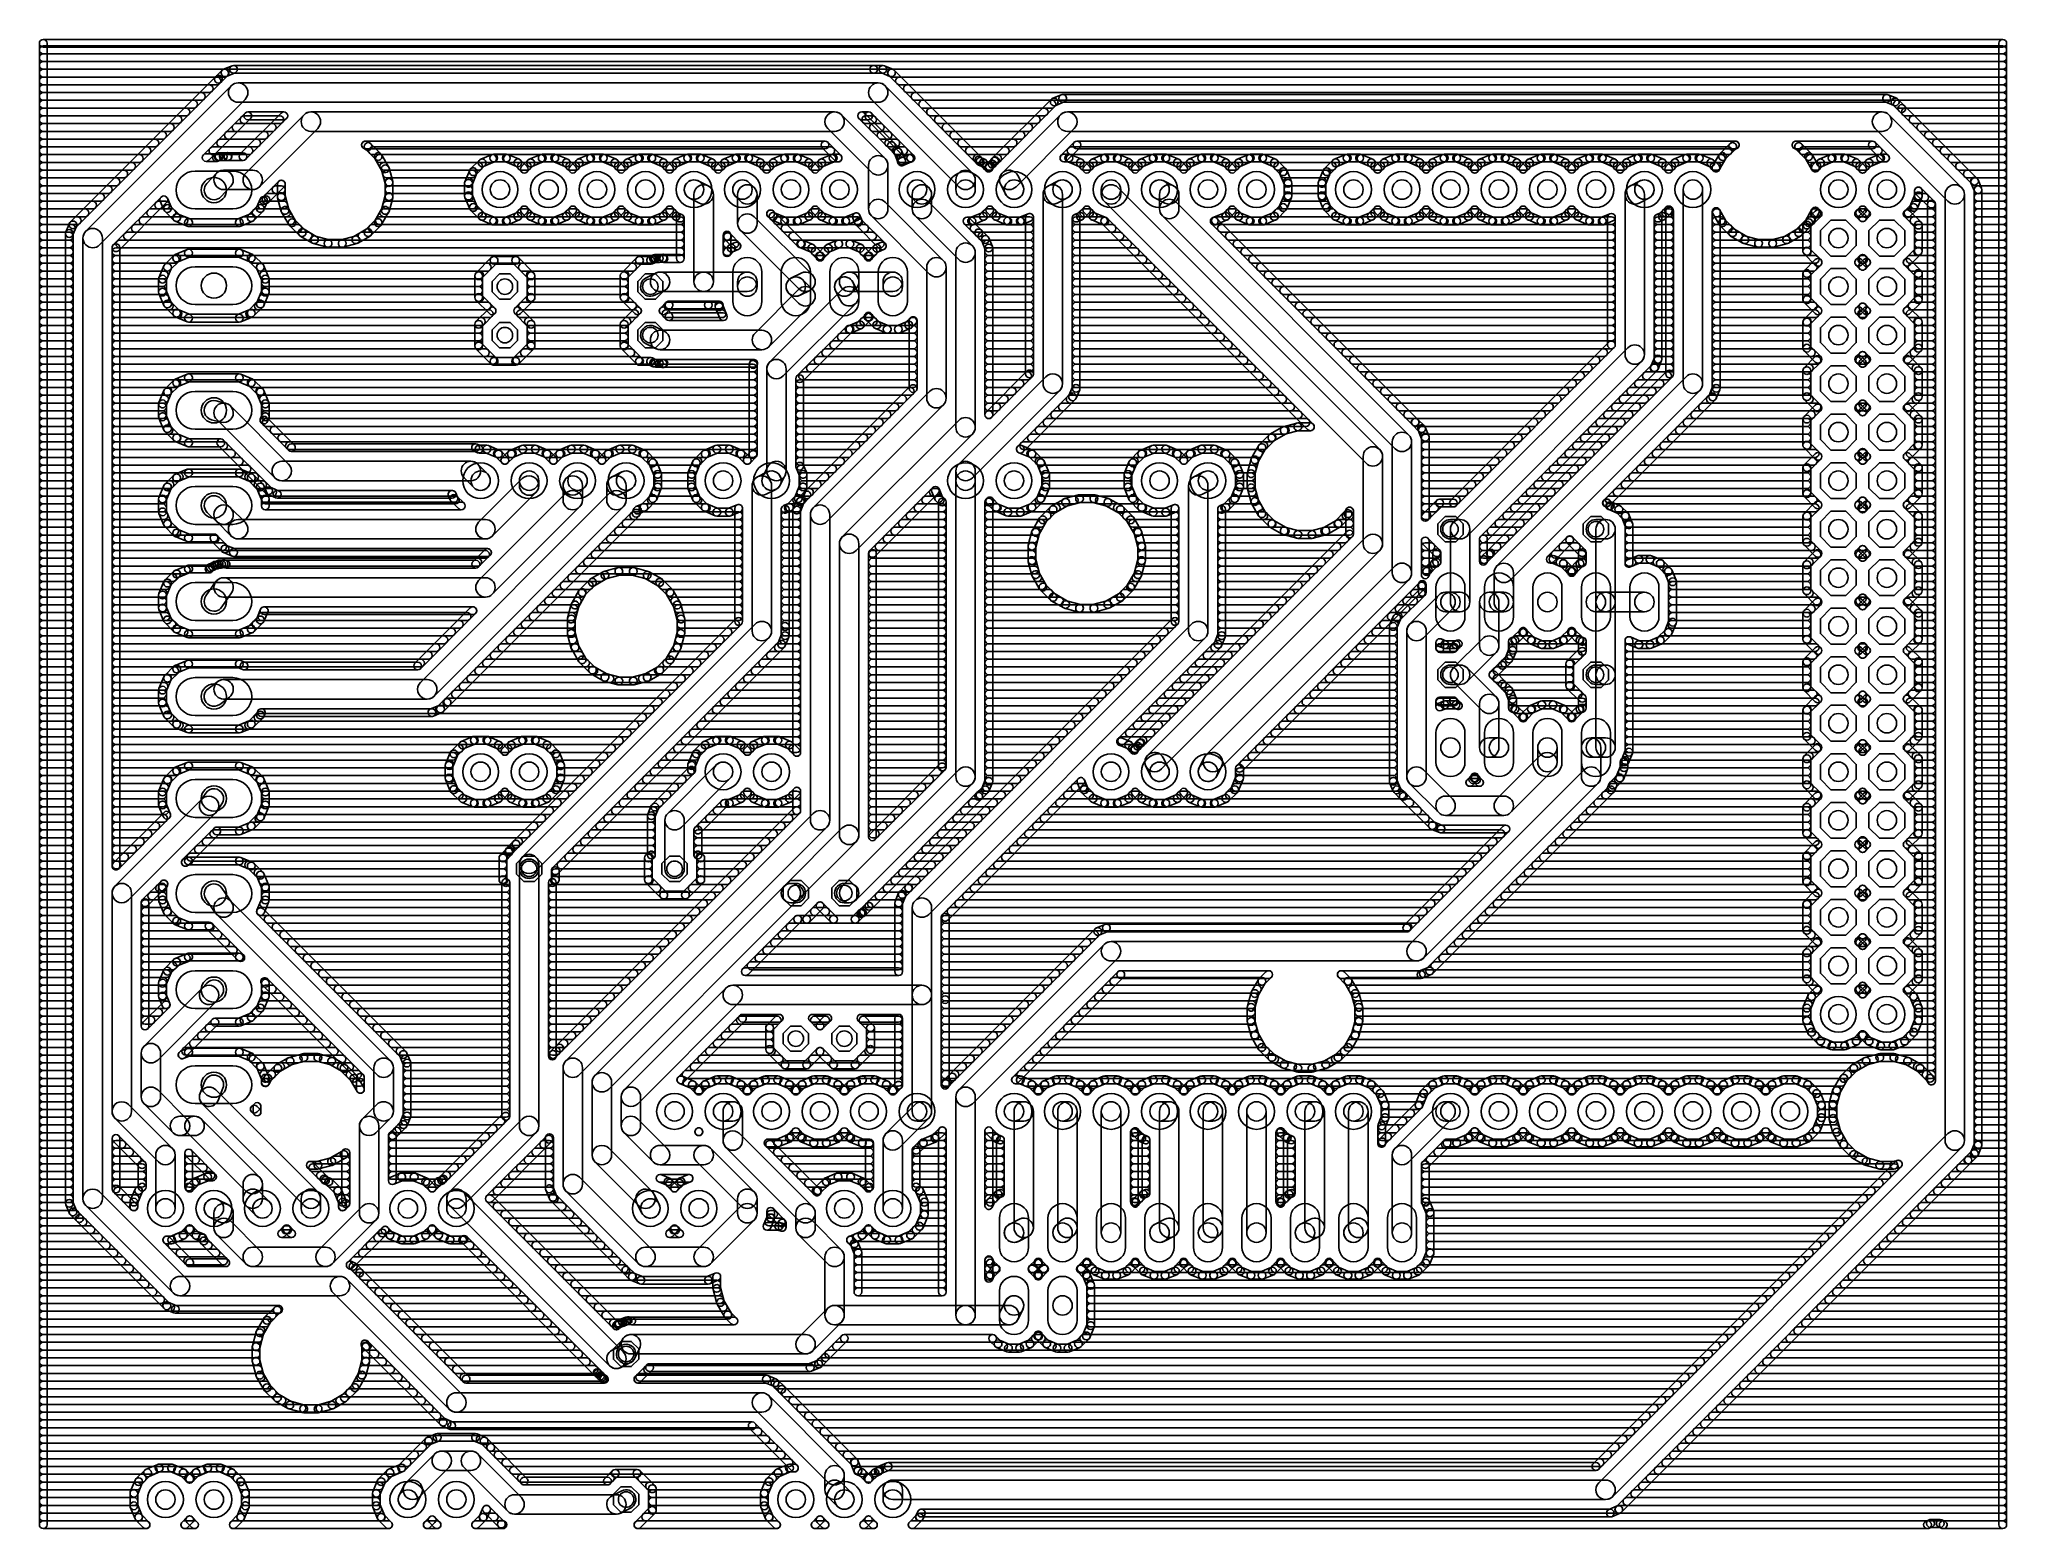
# Model space of a CAD drawing. Extents: x 1 to 104, y 1 to 79.
import ezdxf

# ---------------------------------------------------------------- set-up
doc = ezdxf.new("R2010")
doc.units = 0
for name, color, linetype in [('16', 174, 'CONTINUOUS'), ('17', 94, 'CONTINUOUS'), ('44', 250, 'CONTINUOUS')]:
    doc.layers.add(name, color=color, linetype=linetype)

# ---------------------------------------------------------------- blocks, each defined once
blk = doc.blocks.new('ROUNDP')
blk.add_circle((0, 0), 0.5)
blk = doc.blocks.new('OCTAGONP')
blk.add_lwpolyline([(-0.5, -0.2071), (-0.5, 0.2071), (-0.2071, 0.5), (0.2071, 0.5), (0.5, 0.2071), (0.5, -0.2071), (0.2071, -0.5), (-0.2071, -0.5)], close=True)
blk = doc.blocks.new('LONGP100')
blk.add_lwpolyline([(-0.5, -0.5), (0.5, -0.5, 1), (0.5, 0.5), (-0.5, 0.5, 1)], format="xyb", close=True)

msp = doc.modelspace()

# ---------------------------------------------------------------- linework, layer by layer
at = {"layer": '16'}
for points in [[(1.4224, 1.2192), (1.4224, 78.7808, 1), (1.016, 78.7808), (1.016, 1.2192, 1)], [(1.2192, 78.5776), (103.8608, 78.5776, 1), (103.8608, 78.984), (1.2192, 78.984, 1)], [(1.2192, 78.232), (103.8608, 78.232, 1), (103.8608, 78.6384), (1.2192, 78.6384, 1)], [(103.6576, 78.7808), (103.6576, 1.2192, 1), (104.064, 1.2192), (104.064, 78.7808, 1)], [(1.2192, 77.8256), (103.8608, 77.8256, 1), (103.8608, 78.232), (1.2192, 78.232, 1)], [(1.2192, 77.4192), (103.8608, 77.4192, 1), (103.8608, 77.8256), (1.2192, 77.8256, 1)], [(1.2192, 77.0128), (10.7218, 77.0128, 1), (10.7218, 77.4192), (1.2192, 77.4192, 1)], [(10.5957, 77.3773), (10.2527, 77.0343, 1), (10.5401, 76.7469), (10.8831, 77.0899, 1)], [(11.1097, 77.6069), (10.6616, 77.4213, 1), (10.8171, 77.0459), (11.2652, 77.2315, 1)], [(44.7155, 77.6224), (11.1875, 77.6224, 1), (11.1875, 77.216), (44.7155, 77.216, 1)], [(45.2005, 77.6224), (44.7155, 77.6224, 1), (44.7155, 77.216), (45.2005, 77.216, 1)], [(45.7264, 77.4213), (45.2783, 77.6069, 1), (45.1228, 77.2315), (45.5709, 77.0459, 1)], [(50.3643, 72.8053), (45.7923, 77.3773, 1), (45.5049, 77.0899), (50.0769, 72.5179, 1)], [(45.6662, 77.0128), (103.8608, 77.0128, 1), (103.8608, 77.4192), (45.6662, 77.4192, 1)], [(1.2192, 76.6064), (10.3154, 76.6064, 1), (10.3154, 77.0128), (1.2192, 77.0128, 1)], [(1.2192, 76.2), (9.909, 76.2, 1), (9.909, 76.6064), (1.2192, 76.6064, 1)], [(10.2527, 77.0343), (2.6327, 69.4143, 1), (2.9201, 69.1269), (10.5401, 76.7469, 1)], [(11.0708, 76.5592), (3.4508, 68.9392, 1), (4.1692, 68.2208), (11.7892, 75.8408, 1)], [(44.958, 76.708), (11.43, 76.708, 1), (11.43, 75.692), (44.958, 75.692, 1)], [(49.8892, 71.9872), (45.3172, 76.5592, 1), (44.5988, 75.8408), (49.1708, 71.2688, 1)], [(46.0726, 76.6064), (103.8608, 76.6064, 1), (103.8608, 77.0128), (46.0726, 77.0128, 1)], [(46.479, 76.2), (103.8608, 76.2, 1), (103.8608, 76.6064), (46.479, 76.6064, 1)], [(1.2192, 75.7936), (9.5026, 75.7936, 1), (9.5026, 76.2), (1.2192, 76.2, 1)], [(1.2192, 75.3872), (9.0962, 75.3872, 1), (9.0962, 75.7936), (1.2192, 75.7936, 1)], [(1.2192, 74.9808), (8.6898, 74.9808, 1), (8.6898, 75.3872), (1.2192, 75.3872, 1)], [(46.8854, 75.7936), (103.8608, 75.7936, 1), (103.8608, 76.2), (46.8854, 76.2, 1)], [(47.2918, 75.3872), (54.0542, 75.3872, 1), (54.0542, 75.7936), (47.2918, 75.7936, 1)], [(47.6982, 74.9808), (53.6478, 74.9808, 1), (53.6478, 75.3872), (47.6982, 75.3872, 1)], [(54.0297, 75.8533), (50.9501, 72.7737, 1), (51.2375, 72.4863), (54.3171, 75.5659, 1)], [(54.5437, 76.0829), (54.0956, 75.8973, 1), (54.2511, 75.5219), (54.6992, 75.7075, 1)], [(97.7785, 76.0984), (54.6215, 76.0984, 1), (54.6215, 75.692), (97.7785, 75.692, 1)], [(98.3044, 75.8973), (97.8563, 76.0829, 1), (97.7008, 75.7075), (98.1489, 75.5219, 1)], [(98.7133, 75.5103), (98.3703, 75.8533, 1), (98.0829, 75.5659), (98.4259, 75.2229, 1)], [(98.3458, 75.3872), (103.8608, 75.3872, 1), (103.8608, 75.7936), (98.3458, 75.7936, 1)], [(102.5233, 71.7003), (98.7133, 75.5103, 1), (98.4259, 75.2229), (102.2359, 71.4129, 1)], [(98.7522, 74.9808), (103.8608, 74.9808, 1), (103.8608, 75.3872), (98.7522, 75.3872, 1)], [(1.2192, 74.5744), (8.2834, 74.5744, 1), (8.2834, 74.9808), (1.2192, 74.9808, 1)], [(1.2192, 74.168), (7.877, 74.168, 1), (7.877, 74.5744), (1.2192, 74.5744, 1)], [(9.8943, 72.6527), (12.0787, 74.8371, 1), (11.7913, 75.1245), (9.6069, 72.9401, 1)], [(11.3254, 74.168), (13.211, 74.168, 1), (13.211, 74.5744), (11.3254, 74.5744, 1)], [(13.6769, 75.1245), (11.5433, 72.9909, 1), (11.8307, 72.7035), (13.9643, 74.8371, 1)], [(11.7318, 74.5744), (13.6174, 74.5744, 1), (13.6174, 74.9808), (11.7318, 74.9808, 1)], [(14.8808, 75.0352), (11.8328, 71.9872, 1), (12.5512, 71.2688), (15.5992, 74.3168, 1)], [(11.935, 74.7776), (13.8206, 74.7776, 1), (13.8206, 75.184), (11.935, 75.184, 1)], [(42.672, 75.184), (15.24, 75.184, 1), (15.24, 74.168), (42.672, 74.168, 1)], [(45.3172, 72.7492), (43.0312, 75.0352, 1), (42.3128, 74.3168), (44.5988, 72.0308, 1)], [(45.7923, 73.5673), (44.2351, 75.1245, 1), (43.9477, 74.8371), (45.5049, 73.2799, 1)], [(44.0914, 74.7776), (44.453, 74.7776, 1), (44.453, 75.184), (44.0914, 75.184, 1)], [(44.2946, 74.5744), (44.6562, 74.5744, 1), (44.6562, 74.9808), (44.2946, 74.9808, 1)], [(44.3093, 74.8371), (46.5191, 72.6273, 1), (46.8065, 72.9147), (44.5967, 75.1245, 1)], [(44.701, 74.168), (45.0626, 74.168, 1), (45.0626, 74.5744), (44.701, 74.5744, 1)], [(48.1046, 74.5744), (53.2414, 74.5744, 1), (53.2414, 74.9808), (48.1046, 74.9808, 1)], [(48.511, 74.168), (52.835, 74.168, 1), (52.835, 74.5744), (48.511, 74.5744, 1)], [(52.1752, 71.2688), (55.2232, 74.3168, 1), (54.5048, 75.0352), (51.4568, 71.9872, 1)], [(54.864, 74.168), (97.536, 74.168, 1), (97.536, 75.184), (54.864, 75.184, 1)], [(97.1768, 74.3168), (100.9868, 70.5068, 1), (101.7052, 71.2252), (97.8952, 75.0352, 1)], [(99.1586, 74.5744), (103.8608, 74.5744, 1), (103.8608, 74.9808), (99.1586, 74.9808, 1)], [(99.565, 74.168), (103.8608, 74.168, 1), (103.8608, 74.5744), (99.565, 74.5744, 1)], [(1.2192, 73.7616), (7.4706, 73.7616, 1), (7.4706, 74.168), (1.2192, 74.168, 1)], [(1.2192, 73.3552), (7.0642, 73.3552, 1), (7.0642, 73.7616), (1.2192, 73.7616, 1)], [(1.2192, 72.9488), (6.6578, 72.9488, 1), (6.6578, 73.3552), (1.2192, 73.3552, 1)], [(10.1062, 72.9488), (11.9918, 72.9488, 1), (11.9918, 73.3552), (10.1062, 73.3552, 1)], [(10.5126, 73.3552), (12.3982, 73.3552, 1), (12.3982, 73.7616), (10.5126, 73.7616, 1)], [(10.919, 73.7616), (12.8046, 73.7616, 1), (12.8046, 74.168), (10.919, 74.168, 1)], [(18.3426, 73.5519), (18.2025, 73.6328, 1), (17.9993, 73.2808), (18.1394, 73.1999, 1)], [(18.1009, 73.2536), (42.167, 73.2536, 1), (42.167, 73.66), (18.1009, 73.66, 1)], [(18.9096, 72.9947), (18.3847, 73.5196, 1), (18.0973, 73.2322), (18.6222, 72.7073, 1)], [(18.4649, 72.9488), (42.4718, 72.9488, 1), (42.4718, 73.3552), (18.4649, 73.3552, 1)], [(42.0233, 73.3131), (42.7091, 72.6273, 1), (42.9965, 72.9147), (42.3107, 73.6005, 1)], [(45.1074, 73.7616), (45.469, 73.7616, 1), (45.469, 74.168), (45.1074, 74.168, 1)], [(45.5138, 73.3552), (45.8754, 73.3552, 1), (45.8754, 73.7616), (45.5138, 73.7616, 1)], [(46.1353, 73.2243), (45.7923, 73.5673, 1), (45.5049, 73.2799), (45.8479, 72.9369, 1)], [(45.9202, 72.9488), (46.2818, 72.9488, 1), (46.2818, 73.3552), (45.9202, 73.3552, 1)], [(46.3649, 72.7103), (46.1793, 73.1584, 1), (45.8039, 73.0029), (45.9895, 72.5548, 1)], [(48.9174, 73.7616), (52.4286, 73.7616, 1), (52.4286, 74.168), (48.9174, 74.168, 1)], [(49.3238, 73.3552), (52.0222, 73.3552, 1), (52.0222, 73.7616), (49.3238, 73.7616, 1)], [(49.7302, 72.9488), (51.6158, 72.9488, 1), (51.6158, 73.3552), (49.7302, 73.3552, 1)], [(54.8269, 72.6273), (55.5127, 73.3131, 1), (55.2253, 73.6005), (54.5395, 72.9147, 1)], [(55.0642, 72.9488), (89.4851, 72.9488, 1), (89.4851, 73.3552), (55.0642, 73.3552, 1)], [(55.369, 73.2536), (89.8491, 73.2536, 1), (89.8491, 73.66), (55.369, 73.66, 1)], [(89.5653, 73.5196), (89.0404, 72.9947, 1), (89.3278, 72.7073), (89.8527, 73.2322, 1)], [(89.7475, 73.6328), (89.6074, 73.5519, 1), (89.8106, 73.1999), (89.9507, 73.2808, 1)], [(93.2726, 73.5519), (93.1325, 73.6328, 1), (92.9293, 73.2808), (93.0694, 73.1999, 1)], [(93.0309, 73.2536), (97.031, 73.2536, 1), (97.031, 73.66), (93.0309, 73.66, 1)], [(93.8396, 72.9947), (93.3147, 73.5196, 1), (93.0273, 73.2322), (93.5522, 72.7073, 1)], [(93.3949, 72.9488), (97.3358, 72.9488, 1), (97.3358, 73.3552), (93.3949, 73.3552, 1)], [(96.8873, 73.3131), (97.5731, 72.6273, 1), (97.8605, 72.9147), (97.1747, 73.6005, 1)], [(99.9714, 73.7616), (103.8608, 73.7616, 1), (103.8608, 74.168), (99.9714, 74.168, 1)], [(100.3778, 73.3552), (103.8608, 73.3552, 1), (103.8608, 73.7616), (100.3778, 73.7616, 1)], [(100.7842, 72.9488), (103.8608, 72.9488, 1), (103.8608, 73.3552), (100.7842, 73.3552, 1)], [(1.2192, 72.5424), (6.2514, 72.5424, 1), (6.2514, 72.9488), (1.2192, 72.9488, 1)], [(1.2192, 72.136), (5.845, 72.136, 1), (5.845, 72.5424), (1.2192, 72.5424, 1)], [(1.2192, 71.7296), (5.4386, 71.7296, 1), (5.4386, 72.136), (1.2192, 72.136, 1)], [(10.2953, 72.9996), (9.7506, 72.9996, 1), (9.7506, 72.5932), (10.2953, 72.5932, 1)], [(10.3001, 71.9783), (9.7921, 71.4449, 1), (10.5279, 70.7443), (11.0359, 71.2777, 1)], [(10.3135, 73.0267), (10.213, 72.9822, 1), (10.3777, 72.6106), (10.4781, 72.6551, 1)], [(12.192, 72.136), (10.668, 72.136, 1), (10.668, 71.12), (12.192, 71.12, 1)], [(10.4063, 73.0444), (10.3909, 73.0441, 1), (10.4008, 72.6378), (10.4162, 72.6382, 1)], [(10.3477, 73.0349), (10.3335, 73.029, 1), (10.489, 72.6536), (10.5033, 72.6595, 1)], [(10.6532, 73.0504), (10.4255, 73.0504, 1), (10.4255, 72.644), (10.6532, 72.644, 1)], [(10.8758, 73.0559), (10.6482, 73.0503, 1), (10.6581, 72.6441), (10.8857, 72.6496, 1)], [(10.9683, 73.0368), (10.9539, 73.0423, 1), (10.8075, 72.6632), (10.8219, 72.6576, 1)], [(11.687, 73.0504), (10.8951, 73.0504, 1), (10.8951, 72.644), (11.687, 72.644, 1)], [(19.313, 72.3098), (18.9419, 72.9526, 1), (18.5899, 72.7494), (18.9611, 72.1066, 1)], [(18.8268, 72.5424), (24.7563, 72.5424, 1), (24.7563, 72.9488), (18.8268, 72.9488, 1)], [(19.0614, 72.136), (24.0303, 72.136, 1), (24.0303, 72.5424), (19.0614, 72.5424, 1)], [(19.5255, 71.5437), (19.3333, 72.2608, 1), (18.9408, 72.1556), (19.1329, 71.4386, 1)], [(19.2109, 71.7296), (23.6956, 71.7296, 1), (23.6956, 72.136), (19.2109, 72.136, 1)], [(23.5586, 72.133), (23.3073, 71.5262, 1), (23.6827, 71.3706), (23.9341, 71.9775, 1)], [(24.0671, 72.6633), (23.6027, 72.1989, 1), (23.89, 71.9115), (24.3545, 72.376, 1)], [(24.7398, 72.9587), (24.133, 72.7074, 1), (24.2885, 72.3319), (24.8954, 72.5833, 1)], [(25.4744, 72.9742), (24.8176, 72.9742, 1), (24.8176, 72.5678), (25.4744, 72.5678, 1)], [(26.159, 72.7074), (25.5522, 72.9587, 1), (25.3966, 72.5833), (26.0035, 72.3319, 1)], [(25.5357, 72.5424), (27.2963, 72.5424, 1), (27.2963, 72.9488), (25.5357, 72.9488, 1)], [(26.5597, 72.3285), (26.2249, 72.6633, 1), (25.9375, 72.376), (26.2723, 72.0412, 1)], [(26.2617, 72.136), (26.5703, 72.136, 1), (26.5703, 72.5424), (26.2617, 72.5424, 1)], [(26.6071, 72.6633), (26.2723, 72.3285, 1), (26.5597, 72.0412), (26.8945, 72.376, 1)], [(27.2798, 72.9587), (26.673, 72.7074, 1), (26.8285, 72.3319), (27.4354, 72.5833, 1)], [(28.0144, 72.9742), (27.3576, 72.9742, 1), (27.3576, 72.5678), (28.0144, 72.5678, 1)], [(28.699, 72.7074), (28.0922, 72.9587, 1), (27.9366, 72.5833), (28.5435, 72.3319, 1)], [(28.0757, 72.5424), (29.8363, 72.5424, 1), (29.8363, 72.9488), (28.0757, 72.9488, 1)], [(29.0997, 72.3285), (28.7649, 72.6633, 1), (28.4775, 72.376), (28.8123, 72.0412, 1)], [(28.8017, 72.136), (29.1103, 72.136, 1), (29.1103, 72.5424), (28.8017, 72.5424, 1)], [(29.1471, 72.6633), (28.8123, 72.3285, 1), (29.0997, 72.0412), (29.4345, 72.376, 1)], [(29.8198, 72.9587), (29.213, 72.7074, 1), (29.3685, 72.3319), (29.9754, 72.5833, 1)], [(30.5544, 72.9742), (29.8976, 72.9742, 1), (29.8976, 72.5678), (30.5544, 72.5678, 1)], [(31.239, 72.7074), (30.6322, 72.9587, 1), (30.4766, 72.5833), (31.0835, 72.3319, 1)], [(30.6157, 72.5424), (32.3763, 72.5424, 1), (32.3763, 72.9488), (30.6157, 72.9488, 1)], [(31.6397, 72.3285), (31.3049, 72.6633, 1), (31.0175, 72.376), (31.3523, 72.0412, 1)], [(31.3417, 72.136), (31.6503, 72.136, 1), (31.6503, 72.5424), (31.3417, 72.5424, 1)], [(31.6871, 72.6633), (31.3523, 72.3285, 1), (31.6397, 72.0412), (31.9745, 72.376, 1)], [(32.3598, 72.9587), (31.753, 72.7074, 1), (31.9085, 72.3319), (32.5154, 72.5833, 1)], [(33.0944, 72.9742), (32.4376, 72.9742, 1), (32.4376, 72.5678), (33.0944, 72.5678, 1)], [(33.779, 72.7074), (33.1722, 72.9587, 1), (33.0166, 72.5833), (33.6235, 72.3319, 1)], [(33.1557, 72.5424), (34.9163, 72.5424, 1), (34.9163, 72.9488), (33.1557, 72.9488, 1)], [(34.1797, 72.3285), (33.8449, 72.6633, 1), (33.5575, 72.376), (33.8923, 72.0412, 1)], [(33.8817, 72.136), (34.1903, 72.136, 1), (34.1903, 72.5424), (33.8817, 72.5424, 1)], [(34.2271, 72.6633), (33.8923, 72.3285, 1), (34.1797, 72.0412), (34.5145, 72.376, 1)], [(34.8998, 72.9587), (34.293, 72.7074, 1), (34.4485, 72.3319), (35.0554, 72.5833, 1)], [(35.6344, 72.9742), (34.9776, 72.9742, 1), (34.9776, 72.5678), (35.6344, 72.5678, 1)], [(36.319, 72.7074), (35.7122, 72.9587, 1), (35.5566, 72.5833), (36.1635, 72.3319, 1)], [(35.6957, 72.5424), (37.4563, 72.5424, 1), (37.4563, 72.9488), (35.6957, 72.9488, 1)], [(36.7197, 72.3285), (36.3849, 72.6633, 1), (36.0975, 72.376), (36.4323, 72.0412, 1)], [(36.4217, 72.136), (36.7303, 72.136, 1), (36.7303, 72.5424), (36.4217, 72.5424, 1)], [(36.7671, 72.6633), (36.4323, 72.3285, 1), (36.7197, 72.0412), (37.0545, 72.376, 1)], [(37.4398, 72.9587), (36.833, 72.7074, 1), (36.9885, 72.3319), (37.5954, 72.5833, 1)], [(38.1744, 72.9742), (37.5176, 72.9742, 1), (37.5176, 72.5678), (38.1744, 72.5678, 1)], [(38.859, 72.7074), (38.2522, 72.9587, 1), (38.0966, 72.5833), (38.7035, 72.3319, 1)], [(38.2357, 72.5424), (39.9963, 72.5424, 1), (39.9963, 72.9488), (38.2357, 72.9488, 1)], [(39.2597, 72.3285), (38.9249, 72.6633, 1), (38.6375, 72.376), (38.9723, 72.0412, 1)], [(38.9617, 72.136), (39.2703, 72.136, 1), (39.2703, 72.5424), (38.9617, 72.5424, 1)], [(39.3071, 72.6633), (38.9723, 72.3285, 1), (39.2597, 72.0412), (39.5945, 72.376, 1)], [(39.9798, 72.9587), (39.373, 72.7074, 1), (39.5285, 72.3319), (40.1354, 72.5833, 1)], [(40.7144, 72.9742), (40.0576, 72.9742, 1), (40.0576, 72.5678), (40.7144, 72.5678, 1)], [(41.399, 72.7074), (40.7922, 72.9587, 1), (40.6366, 72.5833), (41.2435, 72.3319, 1)], [(40.7757, 72.5424), (42.5363, 72.5424, 1), (42.5363, 72.9488), (40.7757, 72.9488, 1)], [(41.7997, 72.3285), (41.4649, 72.6633, 1), (41.1775, 72.376), (41.5123, 72.0412, 1)], [(41.5017, 72.136), (41.8103, 72.136, 1), (41.8103, 72.5424), (41.5017, 72.5424, 1)], [(41.8471, 72.6633), (41.5123, 72.3285, 1), (41.7997, 72.0412), (42.1345, 72.376, 1)], [(42.5198, 72.9587), (41.913, 72.7074, 1), (42.0685, 72.3319), (42.6754, 72.5833, 1)], [(42.8528, 72.9742), (42.5976, 72.9742, 1), (42.5976, 72.5678), (42.8528, 72.5678, 1)], [(45.466, 70.104), (45.466, 72.39, 1), (44.45, 72.39), (44.45, 70.104, 1)], [(46.1304, 72.5424), (46.6003, 72.5424, 1), (46.6003, 72.9488), (46.1304, 72.9488, 1)], [(46.5838, 72.9587), (46.0994, 72.7581, 1), (46.255, 72.3826), (46.7394, 72.5833, 1)], [(46.3804, 72.5704), (46.3804, 72.6325, 1), (45.974, 72.6325), (45.974, 72.5704, 1)], [(46.6628, 72.9742), (46.6616, 72.9742, 1), (46.6616, 72.5678), (46.6628, 72.5678, 1)], [(49.022, 71.628), (49.022, 71.12, 1), (50.038, 71.12), (50.038, 71.628, 1)], [(50.1366, 72.5424), (51.2094, 72.5424, 1), (51.2094, 72.9488), (50.1366, 72.9488, 1)], [(50.4336, 72.7359), (50.3643, 72.8053, 1), (50.0769, 72.5179), (50.1463, 72.4486, 1)], [(50.543, 72.7074), (50.3677, 72.78, 1), (50.2122, 72.4045), (50.3875, 72.3319, 1)], [(50.8822, 72.3901), (50.6089, 72.6633, 1), (50.3215, 72.376), (50.5948, 72.1027, 1)], [(50.6457, 72.136), (50.803, 72.136, 1), (50.803, 72.5424), (50.6457, 72.5424, 1)], [(50.6118, 72.4105), (50.585, 72.3795, 1), (50.892, 72.1132), (50.9188, 72.1442, 1)], [(50.5947, 72.3964), (50.5776, 72.3551, 1), (50.9531, 72.1996), (50.9701, 72.2409, 1)], [(50.7796, 72.6032), (50.6387, 72.4623, 1), (50.9261, 72.1749), (51.067, 72.3158, 1)], [(50.9003, 72.7432), (50.7698, 72.5926, 1), (51.0768, 72.3263), (51.2074, 72.4769, 1)], [(51.0029, 72.8118), (50.963, 72.7918, 1), (51.1447, 72.4283), (51.1847, 72.4483, 1)], [(51.3616, 71.4008), (51.6156, 70.8928, 1), (52.5244, 71.3472), (52.2704, 71.8552, 1)], [(54.9384, 72.9742), (54.6832, 72.9742, 1), (54.6832, 72.5678), (54.9384, 72.5678, 1)], [(55.623, 72.7074), (55.0162, 72.9587, 1), (54.8606, 72.5833), (55.4675, 72.3319, 1)], [(54.9997, 72.5424), (56.7603, 72.5424, 1), (56.7603, 72.9488), (54.9997, 72.9488, 1)], [(56.0237, 72.3285), (55.6889, 72.6633, 1), (55.4015, 72.376), (55.7363, 72.0412, 1)], [(55.7257, 72.136), (56.0343, 72.136, 1), (56.0343, 72.5424), (55.7257, 72.5424, 1)], [(56.0711, 72.6633), (55.7363, 72.3285, 1), (56.0237, 72.0412), (56.3585, 72.376, 1)], [(56.7438, 72.9587), (56.137, 72.7074, 1), (56.2925, 72.3319), (56.8994, 72.5833, 1)], [(57.4784, 72.9742), (56.8216, 72.9742, 1), (56.8216, 72.5678), (57.4784, 72.5678, 1)], [(58.163, 72.7074), (57.5562, 72.9587, 1), (57.4006, 72.5833), (58.0075, 72.3319, 1)], [(57.5397, 72.5424), (59.3003, 72.5424, 1), (59.3003, 72.9488), (57.5397, 72.9488, 1)], [(58.5637, 72.3285), (58.2289, 72.6633, 1), (57.9415, 72.376), (58.2763, 72.0412, 1)], [(58.2657, 72.136), (58.5743, 72.136, 1), (58.5743, 72.5424), (58.2657, 72.5424, 1)], [(58.6111, 72.6633), (58.2763, 72.3285, 1), (58.5637, 72.0412), (58.8985, 72.376, 1)], [(59.2838, 72.9587), (58.677, 72.7074, 1), (58.8325, 72.3319), (59.4394, 72.5833, 1)], [(60.0184, 72.9742), (59.3616, 72.9742, 1), (59.3616, 72.5678), (60.0184, 72.5678, 1)], [(60.703, 72.7074), (60.0962, 72.9587, 1), (59.9406, 72.5833), (60.5475, 72.3319, 1)], [(60.0797, 72.5424), (61.8403, 72.5424, 1), (61.8403, 72.9488), (60.0797, 72.9488, 1)], [(61.1037, 72.3285), (60.7689, 72.6633, 1), (60.4815, 72.376), (60.8163, 72.0412, 1)], [(60.8057, 72.136), (61.1143, 72.136, 1), (61.1143, 72.5424), (60.8057, 72.5424, 1)], [(61.1511, 72.6633), (60.8163, 72.3285, 1), (61.1037, 72.0412), (61.4385, 72.376, 1)], [(61.8238, 72.9587), (61.217, 72.7074, 1), (61.3725, 72.3319), (61.9794, 72.5833, 1)], [(62.5584, 72.9742), (61.9016, 72.9742, 1), (61.9016, 72.5678), (62.5584, 72.5678, 1)], [(63.243, 72.7074), (62.6362, 72.9587, 1), (62.4806, 72.5833), (63.0875, 72.3319, 1)], [(62.6197, 72.5424), (64.3803, 72.5424, 1), (64.3803, 72.9488), (62.6197, 72.9488, 1)], [(63.6437, 72.3285), (63.3089, 72.6633, 1), (63.0215, 72.376), (63.3563, 72.0412, 1)], [(63.3457, 72.136), (63.6543, 72.136, 1), (63.6543, 72.5424), (63.3457, 72.5424, 1)], [(63.6911, 72.6633), (63.3563, 72.3285, 1), (63.6437, 72.0412), (63.9785, 72.376, 1)], [(64.3638, 72.9587), (63.757, 72.7074, 1), (63.9125, 72.3319), (64.5194, 72.5833, 1)], [(65.0984, 72.9742), (64.4416, 72.9742, 1), (64.4416, 72.5678), (65.0984, 72.5678, 1)], [(65.783, 72.7074), (65.1762, 72.9587, 1), (65.0206, 72.5833), (65.6275, 72.3319, 1)], [(65.1597, 72.5424), (69.4603, 72.5424, 1), (69.4603, 72.9488), (65.1597, 72.9488, 1)], [(66.3133, 72.1989), (65.8489, 72.6633, 1), (65.5615, 72.376), (66.026, 71.9115, 1)], [(65.8857, 72.136), (68.7343, 72.136, 1), (68.7343, 72.5424), (65.8857, 72.5424, 1)], [(66.6087, 71.5262), (66.3574, 72.133, 1), (65.9819, 71.9775), (66.2333, 71.3706, 1)], [(66.2204, 71.7296), (68.3996, 71.7296, 1), (68.3996, 72.136), (66.2204, 72.136, 1)], [(68.2626, 72.133), (68.0113, 71.5262, 1), (68.3867, 71.3706), (68.6381, 71.9775, 1)], [(68.7711, 72.6633), (68.3067, 72.1989, 1), (68.594, 71.9115), (69.0585, 72.376, 1)], [(69.4438, 72.9587), (68.837, 72.7074, 1), (68.9925, 72.3319), (69.5994, 72.5833, 1)], [(70.1784, 72.9742), (69.5216, 72.9742, 1), (69.5216, 72.5678), (70.1784, 72.5678, 1)], [(70.863, 72.7074), (70.2562, 72.9587, 1), (70.1006, 72.5833), (70.7075, 72.3319, 1)], [(70.2397, 72.5424), (72.0003, 72.5424, 1), (72.0003, 72.9488), (70.2397, 72.9488, 1)], [(71.2637, 72.3285), (70.9289, 72.6633, 1), (70.6415, 72.376), (70.9763, 72.0412, 1)], [(70.9657, 72.136), (71.2743, 72.136, 1), (71.2743, 72.5424), (70.9657, 72.5424, 1)], [(71.3111, 72.6633), (70.9763, 72.3285, 1), (71.2637, 72.0412), (71.5985, 72.376, 1)], [(71.9838, 72.9587), (71.377, 72.7074, 1), (71.5325, 72.3319), (72.1394, 72.5833, 1)], [(72.7184, 72.9742), (72.0616, 72.9742, 1), (72.0616, 72.5678), (72.7184, 72.5678, 1)], [(73.403, 72.7074), (72.7962, 72.9587, 1), (72.6406, 72.5833), (73.2475, 72.3319, 1)], [(72.7797, 72.5424), (74.5403, 72.5424, 1), (74.5403, 72.9488), (72.7797, 72.9488, 1)], [(73.8037, 72.3285), (73.4689, 72.6633, 1), (73.1815, 72.376), (73.5163, 72.0412, 1)], [(73.5057, 72.136), (73.8143, 72.136, 1), (73.8143, 72.5424), (73.5057, 72.5424, 1)], [(73.8511, 72.6633), (73.5163, 72.3285, 1), (73.8037, 72.0412), (74.1385, 72.376, 1)], [(74.5238, 72.9587), (73.917, 72.7074, 1), (74.0725, 72.3319), (74.6794, 72.5833, 1)], [(75.2584, 72.9742), (74.6016, 72.9742, 1), (74.6016, 72.5678), (75.2584, 72.5678, 1)], [(75.943, 72.7074), (75.3362, 72.9587, 1), (75.1806, 72.5833), (75.7875, 72.3319, 1)], [(75.3197, 72.5424), (77.0803, 72.5424, 1), (77.0803, 72.9488), (75.3197, 72.9488, 1)], [(76.3437, 72.3285), (76.0089, 72.6633, 1), (75.7215, 72.376), (76.0563, 72.0412, 1)], [(76.0457, 72.136), (76.3543, 72.136, 1), (76.3543, 72.5424), (76.0457, 72.5424, 1)], [(76.3911, 72.6633), (76.0563, 72.3285, 1), (76.3437, 72.0412), (76.6785, 72.376, 1)], [(77.0638, 72.9587), (76.457, 72.7074, 1), (76.6125, 72.3319), (77.2194, 72.5833, 1)], [(77.7984, 72.9742), (77.1416, 72.9742, 1), (77.1416, 72.5678), (77.7984, 72.5678, 1)], [(78.483, 72.7074), (77.8762, 72.9587, 1), (77.7206, 72.5833), (78.3275, 72.3319, 1)], [(77.8597, 72.5424), (79.6203, 72.5424, 1), (79.6203, 72.9488), (77.8597, 72.9488, 1)], [(78.8837, 72.3285), (78.5489, 72.6633, 1), (78.2615, 72.376), (78.5963, 72.0412, 1)], [(78.5857, 72.136), (78.8943, 72.136, 1), (78.8943, 72.5424), (78.5857, 72.5424, 1)], [(78.9311, 72.6633), (78.5963, 72.3285, 1), (78.8837, 72.0412), (79.2185, 72.376, 1)], [(79.6038, 72.9587), (78.997, 72.7074, 1), (79.1525, 72.3319), (79.7594, 72.5833, 1)], [(80.3384, 72.9742), (79.6816, 72.9742, 1), (79.6816, 72.5678), (80.3384, 72.5678, 1)], [(81.023, 72.7074), (80.4162, 72.9587, 1), (80.2606, 72.5833), (80.8675, 72.3319, 1)], [(80.3997, 72.5424), (82.1603, 72.5424, 1), (82.1603, 72.9488), (80.3997, 72.9488, 1)], [(81.4237, 72.3285), (81.0889, 72.6633, 1), (80.8015, 72.376), (81.1363, 72.0412, 1)], [(81.1257, 72.136), (81.4343, 72.136, 1), (81.4343, 72.5424), (81.1257, 72.5424, 1)], [(81.4711, 72.6633), (81.1363, 72.3285, 1), (81.4237, 72.0412), (81.7585, 72.376, 1)], [(82.1438, 72.9587), (81.537, 72.7074, 1), (81.6925, 72.3319), (82.2994, 72.5833, 1)], [(82.8784, 72.9742), (82.2216, 72.9742, 1), (82.2216, 72.5678), (82.8784, 72.5678, 1)], [(83.563, 72.7074), (82.9562, 72.9587, 1), (82.8006, 72.5833), (83.4075, 72.3319, 1)], [(82.9397, 72.5424), (84.7003, 72.5424, 1), (84.7003, 72.9488), (82.9397, 72.9488, 1)], [(83.9637, 72.3285), (83.6289, 72.6633, 1), (83.3415, 72.376), (83.6763, 72.0412, 1)], [(83.6657, 72.136), (83.9743, 72.136, 1), (83.9743, 72.5424), (83.6657, 72.5424, 1)], [(84.0111, 72.6633), (83.6763, 72.3285, 1), (83.9637, 72.0412), (84.2985, 72.376, 1)], [(84.6838, 72.9587), (84.077, 72.7074, 1), (84.2325, 72.3319), (84.8394, 72.5833, 1)], [(85.4184, 72.9742), (84.7616, 72.9742, 1), (84.7616, 72.5678), (85.4184, 72.5678, 1)], [(86.103, 72.7074), (85.4962, 72.9587, 1), (85.3406, 72.5833), (85.9475, 72.3319, 1)], [(85.4797, 72.5424), (87.2403, 72.5424, 1), (87.2403, 72.9488), (85.4797, 72.9488, 1)], [(86.5037, 72.3285), (86.1689, 72.6633, 1), (85.8815, 72.376), (86.2163, 72.0412, 1)], [(86.2057, 72.136), (86.5143, 72.136, 1), (86.5143, 72.5424), (86.2057, 72.5424, 1)], [(86.5511, 72.6633), (86.2163, 72.3285, 1), (86.5037, 72.0412), (86.8385, 72.376, 1)], [(87.2238, 72.9587), (86.617, 72.7074, 1), (86.7725, 72.3319), (87.3794, 72.5833, 1)], [(87.9584, 72.9742), (87.3016, 72.9742, 1), (87.3016, 72.5678), (87.9584, 72.5678, 1)], [(88.643, 72.7074), (88.0362, 72.9587, 1), (87.8806, 72.5833), (88.4875, 72.3319, 1)], [(88.0197, 72.5424), (89.1232, 72.5424, 1), (89.1232, 72.9488), (88.0197, 72.9488, 1)], [(88.98, 72.3923), (88.7089, 72.6633, 1), (88.4215, 72.376), (88.6926, 72.1049, 1)], [(88.7457, 72.136), (88.8886, 72.136, 1), (88.8886, 72.5424), (88.7457, 72.5424, 1)], [(89.0081, 72.9526), (88.6603, 72.3502, 1), (89.0122, 72.147), (89.3601, 72.7494, 1)], [(94.2197, 72.3502), (93.8719, 72.9526, 1), (93.5199, 72.7494), (93.8678, 72.147, 1)], [(93.7568, 72.5424), (94.8603, 72.5424, 1), (94.8603, 72.9488), (93.7568, 72.9488, 1)], [(93.9914, 72.136), (94.1343, 72.136, 1), (94.1343, 72.5424), (93.9914, 72.5424, 1)], [(94.1711, 72.6633), (93.9, 72.3923, 1), (94.1874, 72.1049), (94.4585, 72.376, 1)], [(94.8438, 72.9587), (94.237, 72.7074, 1), (94.3925, 72.3319), (94.9994, 72.5833, 1)], [(95.5784, 72.9742), (94.9216, 72.9742, 1), (94.9216, 72.5678), (95.5784, 72.5678, 1)], [(96.263, 72.7074), (95.6562, 72.9587, 1), (95.5006, 72.5833), (96.1075, 72.3319, 1)], [(95.6397, 72.5424), (97.4003, 72.5424, 1), (97.4003, 72.9488), (95.6397, 72.9488, 1)], [(96.6637, 72.3285), (96.3289, 72.6633, 1), (96.0415, 72.376), (96.3763, 72.0412, 1)], [(96.3657, 72.136), (96.6743, 72.136, 1), (96.6743, 72.5424), (96.3657, 72.5424, 1)], [(96.7111, 72.6633), (96.3763, 72.3285, 1), (96.6637, 72.0412), (96.9985, 72.376, 1)], [(97.3838, 72.9587), (96.777, 72.7074, 1), (96.9325, 72.3319), (97.5394, 72.5833, 1)], [(97.7168, 72.9742), (97.4616, 72.9742, 1), (97.4616, 72.5678), (97.7168, 72.5678, 1)], [(101.1906, 72.5424), (103.8608, 72.5424, 1), (103.8608, 72.9488), (101.1906, 72.9488, 1)], [(101.597, 72.136), (103.8608, 72.136, 1), (103.8608, 72.5424), (101.597, 72.5424, 1)], [(102.0034, 71.7296), (103.8608, 71.7296, 1), (103.8608, 72.136), (102.0034, 72.136, 1)], [(1.2192, 71.3232), (5.0322, 71.3232, 1), (5.0322, 71.7296), (1.2192, 71.7296, 1)], [(1.2192, 70.9168), (4.6258, 70.9168, 1), (4.6258, 71.3232), (1.2192, 71.3232, 1)], [(13.0263, 70.4507), (13.8345, 71.2589, 1), (13.5471, 71.5463), (12.7389, 70.7381, 1)], [(13.4082, 70.9168), (13.6908, 70.9168, 1), (13.6908, 71.3232), (13.4082, 71.3232, 1)], [(13.4876, 71.4026), (13.4876, 70.7488, 1), (13.894, 70.7488), (13.894, 71.4026, 1)], [(19.3198, 71.3232), (23.5273, 71.3232, 1), (23.5273, 71.7296), (19.3198, 71.7296, 1)], [(19.5324, 70.7488), (19.5324, 71.4912, 1), (19.126, 71.4912), (19.126, 70.7488, 1)], [(19.3292, 70.9168), (23.495, 70.9168, 1), (23.495, 71.3232), (19.3292, 71.3232, 1)], [(23.2918, 71.4484), (23.2918, 70.7916, 1), (23.6982, 70.7916), (23.6982, 71.4484, 1)], [(36.0412, 71.3204), (35.5332, 71.5744, 1), (35.0788, 70.6656), (35.5868, 70.4116, 1)], [(36.322, 66.294), (36.322, 70.866, 1), (35.306, 70.866), (35.306, 66.294, 1)], [(38.4592, 71.2252), (38.2052, 71.4792, 1), (37.4868, 70.7608), (37.7408, 70.5068, 1)], [(38.608, 69.342), (38.608, 70.866, 1), (37.592, 70.866), (37.592, 69.342, 1)], [(47.6032, 71.2252), (47.3492, 71.4792, 1), (46.6308, 70.7608), (46.8848, 70.5068, 1)], [(47.752, 70.104), (47.752, 70.866, 1), (46.736, 70.866), (46.736, 70.104, 1)], [(54.3292, 70.4116), (54.8372, 70.6656, 1), (54.3828, 71.5744), (53.8748, 71.3204, 1)], [(54.61, 60.96), (54.61, 70.866, 1), (53.594, 70.866), (53.594, 60.96, 1)], [(57.658, 70.866), (57.658, 71.12, 1), (56.642, 71.12), (56.642, 70.866, 1)], [(71.2252, 57.5092), (57.5092, 71.2252, 1), (56.7908, 70.5068), (70.5068, 56.7908, 1)], [(60.4252, 71.3204), (59.9172, 71.5744, 1), (59.4628, 70.6656), (59.9708, 70.4116, 1)], [(60.706, 70.104), (60.706, 70.866, 1), (59.69, 70.866), (59.69, 70.104, 1)], [(66.3887, 71.3232), (68.2313, 71.3232, 1), (68.2313, 71.7296), (66.3887, 71.7296, 1)], [(66.6242, 70.7916), (66.6242, 71.4484, 1), (66.2178, 71.4484), (66.2178, 70.7916, 1)], [(66.421, 70.9168), (68.199, 70.9168, 1), (68.199, 71.3232), (66.421, 71.3232, 1)], [(67.9958, 71.4484), (67.9958, 70.7916, 1), (68.4022, 70.7916), (68.4022, 71.4484, 1)], [(84.8092, 70.4116), (85.3172, 70.6656, 1), (84.8628, 71.5744), (84.3548, 71.3204, 1)], [(85.09, 62.484), (85.09, 70.866, 1), (84.074, 70.866), (84.074, 62.484, 1)], [(88.138, 60.96), (88.138, 71.12, 1), (87.122, 71.12), (87.122, 60.96, 1)], [(99.6442, 70.7916), (99.6442, 71.0468, 1), (99.2378, 71.0468), (99.2378, 70.7916, 1)], [(99.2973, 70.9031), (99.9831, 70.2173, 1), (100.2705, 70.5047), (99.5847, 71.1905, 1)], [(100.838, 70.866), (100.838, 21.336, 1), (101.854, 21.336), (101.854, 70.866, 1)], [(102.7529, 71.1863), (102.5673, 71.6344, 1), (102.1919, 71.4789), (102.3775, 71.0308, 1)], [(102.3921, 71.3232), (103.8608, 71.3232, 1), (103.8608, 71.7296), (102.3921, 71.7296, 1)], [(102.5604, 70.9168), (103.8608, 70.9168, 1), (103.8608, 71.3232), (102.5604, 71.3232, 1)], [(102.7684, 21.0935), (102.7684, 71.1085, 1), (102.362, 71.1085), (102.362, 21.0935, 1)], [(1.2192, 70.5104), (4.2194, 70.5104, 1), (4.2194, 70.9168), (1.2192, 70.9168, 1)], [(1.2192, 70.104), (3.813, 70.104, 1), (3.813, 70.5104), (1.2192, 70.5104, 1)], [(1.2192, 69.6976), (3.4066, 69.6976, 1), (3.4066, 70.104), (1.2192, 70.104, 1)], [(5.1729, 67.9313), (7.6824, 70.4408, 1), (7.395, 70.7282), (4.8855, 68.2187, 1)], [(6.855, 69.6976), (7.9565, 69.6976, 1), (7.9565, 70.104), (6.855, 70.104, 1)], [(7.2614, 70.104), (7.6535, 70.104, 1), (7.6535, 70.5104), (7.2614, 70.5104, 1)], [(7.351, 70.5067), (7.539, 70.0528, 1), (7.9144, 70.2084), (7.7264, 70.6622, 1)], [(7.583, 69.9869), (8.0617, 69.5082, 1), (8.3491, 69.7956), (7.8704, 70.2743, 1)], [(12.2583, 69.5082), (12.737, 69.9869, 1), (12.4496, 70.2743), (11.9709, 69.7956, 1)], [(12.3635, 69.6976), (13.9586, 69.6976, 1), (13.9586, 70.104), (12.3635, 70.104, 1)], [(12.781, 70.0528), (12.953, 70.4681, 1), (12.5776, 70.6236), (12.4056, 70.2084, 1)], [(12.6665, 70.104), (13.8091, 70.104, 1), (13.8091, 70.5104), (12.6665, 70.5104, 1)], [(12.8431, 70.3581), (12.9604, 70.4067, 1), (12.8049, 70.7821), (12.6875, 70.7336, 1)], [(13.0018, 70.5104), (13.7002, 70.5104, 1), (13.7002, 70.9168), (13.0018, 70.9168, 1)], [(13.4945, 70.6963), (13.6866, 69.9792, 1), (14.0792, 70.0844), (13.8871, 70.8014, 1)], [(13.7069, 69.9302), (14.0781, 69.2874, 1), (14.4301, 69.4906), (14.0589, 70.1334, 1)], [(18.9419, 69.2874), (19.313, 69.9302, 1), (18.9611, 70.1334), (18.5899, 69.4906, 1)], [(19.0614, 69.6976), (24.0303, 69.6976, 1), (24.0303, 70.104), (19.0614, 70.104, 1)], [(19.3333, 69.9792), (19.5255, 70.6963, 1), (19.1329, 70.8014), (18.9408, 70.0844, 1)], [(19.2109, 70.104), (23.6956, 70.104, 1), (23.6956, 70.5104), (19.2109, 70.5104, 1)], [(19.3198, 70.5104), (23.5273, 70.5104, 1), (23.5273, 70.9168), (19.3198, 70.9168, 1)], [(23.3073, 70.7138), (23.5586, 70.107, 1), (23.9341, 70.2625), (23.6827, 70.8694, 1)], [(23.6027, 70.0411), (24.0671, 69.5767, 1), (24.3545, 69.864), (23.89, 70.3285, 1)], [(26.2249, 69.5767), (26.5597, 69.9115, 1), (26.2723, 70.1988), (25.9375, 69.864, 1)], [(26.2617, 69.6976), (26.5703, 69.6976, 1), (26.5703, 70.104), (26.2617, 70.104, 1)], [(26.2723, 69.9115), (26.6071, 69.5767, 1), (26.8945, 69.864), (26.5597, 70.1988, 1)], [(28.7649, 69.5767), (29.0997, 69.9115, 1), (28.8123, 70.1988), (28.4775, 69.864, 1)], [(28.8017, 69.6976), (29.1103, 69.6976, 1), (29.1103, 70.104), (28.8017, 70.104, 1)], [(28.8123, 69.9115), (29.1471, 69.5767, 1), (29.4345, 69.864), (29.0997, 70.1988, 1)], [(31.3049, 69.5767), (31.6397, 69.9115, 1), (31.3523, 70.1988), (31.0175, 69.864, 1)], [(31.3417, 69.6976), (31.6503, 69.6976, 1), (31.6503, 70.104), (31.3417, 70.104, 1)], [(31.3523, 69.9115), (31.6871, 69.5767, 1), (31.9745, 69.864), (31.6397, 70.1988, 1)], [(33.8449, 69.5767), (34.1797, 69.9115, 1), (33.8923, 70.1988), (33.5575, 69.864, 1)], [(33.8817, 69.6976), (34.1903, 69.6976, 1), (34.1903, 70.104), (33.8817, 70.104, 1)], [(33.8923, 69.9115), (34.2271, 69.5767, 1), (34.5145, 69.864), (34.1797, 70.1988, 1)], [(41.4649, 69.5767), (41.7997, 69.9115, 1), (41.5123, 70.1988), (41.1775, 69.864, 1)], [(41.5017, 69.6976), (41.8103, 69.6976, 1), (41.8103, 70.104), (41.5017, 70.104, 1)], [(41.5123, 69.9115), (41.8471, 69.5767, 1), (42.1345, 69.864), (41.7997, 70.1988, 1)], [(48.3652, 67.4152), (45.3172, 70.4632, 1), (44.5988, 69.7448), (47.6468, 66.6968, 1)], [(49.8892, 68.1772), (47.6032, 70.4632, 1), (46.8848, 69.7448), (49.1708, 67.4588, 1)], [(50.6089, 69.5767), (50.9437, 69.9115, 1), (50.6563, 70.1988), (50.3215, 69.864, 1)], [(50.6457, 69.6976), (50.9543, 69.6976, 1), (50.9543, 70.104), (50.6457, 70.104, 1)], [(50.6563, 69.9115), (50.9911, 69.5767, 1), (51.2785, 69.864), (50.9437, 70.1988, 1)], [(55.6889, 69.5767), (56.0237, 69.9115, 1), (55.7363, 70.1988), (55.4015, 69.864, 1)], [(55.7257, 69.6976), (56.0343, 69.6976, 1), (56.0343, 70.104), (55.7257, 70.104, 1)], [(55.7363, 69.9115), (56.0711, 69.5767, 1), (56.3585, 69.864), (56.0237, 70.1988, 1)], [(72.7492, 58.2712), (60.5572, 70.4632, 1), (59.8388, 69.7448), (72.0308, 57.5528, 1)], [(63.3089, 69.5767), (63.6437, 69.9115, 1), (63.3563, 70.1988), (63.0215, 69.864, 1)], [(63.3457, 69.6976), (63.6543, 69.6976, 1), (63.6543, 70.104), (63.3457, 70.104, 1)], [(63.3563, 69.9115), (63.6911, 69.5767, 1), (63.9785, 69.864), (63.6437, 70.1988, 1)], [(65.8489, 69.5767), (66.3133, 70.0411, 1), (66.026, 70.3285), (65.5615, 69.864, 1)], [(65.8857, 69.6976), (68.7343, 69.6976, 1), (68.7343, 70.104), (65.8857, 70.104, 1)], [(66.3574, 70.107), (66.6087, 70.7138, 1), (66.2333, 70.8694), (65.9819, 70.2625, 1)], [(66.2204, 70.104), (68.3996, 70.104, 1), (68.3996, 70.5104), (66.2204, 70.5104, 1)], [(66.3887, 70.5104), (68.2313, 70.5104, 1), (68.2313, 70.9168), (66.3887, 70.9168, 1)], [(68.0113, 70.7138), (68.2626, 70.107, 1), (68.6381, 70.2625), (68.3867, 70.8694, 1)], [(68.3067, 70.0411), (68.7711, 69.5767, 1), (69.0585, 69.864), (68.594, 70.3285, 1)], [(70.9289, 69.5767), (71.2637, 69.9115, 1), (70.9763, 70.1988), (70.6415, 69.864, 1)], [(70.9657, 69.6976), (71.2743, 69.6976, 1), (71.2743, 70.104), (70.9657, 70.104, 1)], [(70.9763, 69.9115), (71.3111, 69.5767, 1), (71.5985, 69.864), (71.2637, 70.1988, 1)], [(73.4689, 69.5767), (73.8037, 69.9115, 1), (73.5163, 70.1988), (73.1815, 69.864, 1)], [(73.5057, 69.6976), (73.8143, 69.6976, 1), (73.8143, 70.104), (73.5057, 70.104, 1)], [(73.5163, 69.9115), (73.8511, 69.5767, 1), (74.1385, 69.864), (73.8037, 70.1988, 1)], [(76.0089, 69.5767), (76.3437, 69.9115, 1), (76.0563, 70.1988), (75.7215, 69.864, 1)], [(76.0457, 69.6976), (76.3543, 69.6976, 1), (76.3543, 70.104), (76.0457, 70.104, 1)], [(76.0563, 69.9115), (76.3911, 69.5767, 1), (76.6785, 69.864), (76.3437, 70.1988, 1)], [(78.5489, 69.5767), (78.8837, 69.9115, 1), (78.5963, 70.1988), (78.2615, 69.864, 1)], [(78.5857, 69.6976), (78.8943, 69.6976, 1), (78.8943, 70.104), (78.5857, 70.104, 1)], [(78.5963, 69.9115), (78.9311, 69.5767, 1), (79.2185, 69.864), (78.8837, 70.1988, 1)], [(81.0889, 69.5767), (81.4237, 69.9115, 1), (81.1363, 70.1988), (80.8015, 69.864, 1)], [(81.1257, 69.6976), (81.4343, 69.6976, 1), (81.4343, 70.104), (81.1257, 70.104, 1)], [(81.1363, 69.9115), (81.4711, 69.5767, 1), (81.7585, 69.864), (81.4237, 70.1988, 1)], [(86.1689, 69.5767), (86.5037, 69.9115, 1), (86.2163, 70.1988), (85.8815, 69.864, 1)], [(86.2057, 69.6976), (86.4108, 69.6976, 1), (86.4108, 70.104), (86.2057, 70.104, 1)], [(86.2163, 69.9115), (86.2671, 69.8606, 1), (86.5545, 70.148), (86.5037, 70.1988, 1)], [(86.2076, 70.0043), (86.2076, 61.465, 1), (86.614, 61.465), (86.614, 70.0043, 1)], [(89.0524, 60.7175), (89.0524, 69.969, 1), (88.646, 69.969), (88.646, 60.7175, 1)], [(88.6732, 69.8674), (89.0081, 69.2874, 1), (89.3601, 69.4906), (89.0252, 70.0706, 1)], [(88.8492, 69.6976), (88.8886, 69.6976, 1), (88.8886, 70.104), (88.8492, 70.104, 1)], [(93.8719, 69.2874), (94.2197, 69.8898, 1), (93.8678, 70.093), (93.5199, 69.4906, 1)], [(93.9914, 69.6976), (94.1343, 69.6976, 1), (94.1343, 70.104), (93.9914, 70.104, 1)], [(93.9, 69.8477), (94.0415, 69.7063, 1), (94.3288, 69.9937), (94.1874, 70.1351, 1)], [(96.4585, 69.7063), (96.6637, 69.9115, 1), (96.3763, 70.1988), (96.1712, 69.9937, 1)], [(96.3657, 69.6976), (96.6743, 69.6976, 1), (96.6743, 70.104), (96.3657, 70.104, 1)], [(96.3763, 69.9114), (96.5815, 69.7063, 1), (96.8688, 69.9937), (96.6637, 70.1988, 1)], [(98.9985, 69.7063), (99.3333, 70.0411, 1), (99.046, 70.3285), (98.7112, 69.9937, 1)], [(98.9057, 69.6976), (100.1268, 69.6976, 1), (100.1268, 70.104), (98.9057, 70.104, 1)], [(99.3774, 70.107), (99.6287, 70.7138, 1), (99.2533, 70.8694), (99.0019, 70.2625, 1)], [(99.2404, 70.104), (100.1268, 70.104, 1), (100.1268, 70.5104), (99.2404, 70.5104, 1)], [(99.4087, 70.5104), (99.7742, 70.5104, 1), (99.7742, 70.9168), (99.4087, 70.9168, 1)], [(99.9236, 70.361), (99.9236, 24.4509, 1), (100.33, 24.4509), (100.33, 70.361, 1)], [(102.5652, 70.5104), (103.8608, 70.5104, 1), (103.8608, 70.9168), (102.5652, 70.9168, 1)], [(102.5652, 70.104), (103.8608, 70.104, 1), (103.8608, 70.5104), (102.5652, 70.5104, 1)], [(102.5652, 69.6976), (103.8608, 69.6976, 1), (103.8608, 70.104), (102.5652, 70.104, 1)], [(1.2192, 69.2912), (3.0002, 69.2912, 1), (3.0002, 69.6976), (1.2192, 69.6976, 1)], [(1.2192, 68.8848), (2.7008, 68.8848, 1), (2.7008, 69.2912), (1.2192, 69.2912, 1)], [(2.5887, 69.3484), (2.4031, 68.9003, 1), (2.7785, 68.7448), (2.9641, 69.1929, 1)], [(3.302, 68.58), (3.302, 18.288, 1), (4.318, 18.288), (4.318, 68.58, 1)], [(6.0422, 68.8848), (14.555, 68.8848, 1), (14.555, 69.2912), (6.0422, 69.2912, 1)], [(6.4486, 69.2912), (8.5856, 69.2912, 1), (8.5856, 69.6976), (6.4486, 69.6976, 1)], [(8.1276, 69.4642), (8.7531, 69.2051, 1), (8.9086, 69.5805), (8.2832, 69.8396, 1)], [(8.8309, 69.1896), (11.4891, 69.1896, 1), (11.4891, 69.596), (8.8309, 69.596, 1)], [(11.5669, 69.2051), (12.1924, 69.4642, 1), (12.0368, 69.8396), (11.4113, 69.5805, 1)], [(11.7344, 69.2912), (14.1932, 69.2912, 1), (14.1932, 69.6976), (11.7344, 69.6976, 1)], [(14.1104, 69.2453), (14.6353, 68.7204, 1), (14.9227, 69.0078), (14.3978, 69.5327, 1)], [(14.6774, 68.6881), (15.3202, 68.3169, 1), (15.5234, 68.6689), (14.8806, 69.0401, 1)], [(17.6998, 68.3169), (18.3426, 68.6881, 1), (18.1394, 69.0401), (17.4966, 68.6689, 1)], [(18.3847, 68.7204), (18.9096, 69.2453, 1), (18.6222, 69.5327), (18.0973, 69.0078, 1)], [(18.465, 68.8848), (34.5948, 68.8848, 1), (34.5948, 69.2912), (18.465, 69.2912, 1)], [(18.8268, 69.2912), (24.7563, 69.2912, 1), (24.7563, 69.6976), (18.8268, 69.6976, 1)], [(24.133, 69.5326), (24.7398, 69.2813, 1), (24.8954, 69.6567), (24.2885, 69.9081, 1)], [(24.8176, 69.2658), (25.4744, 69.2658, 1), (25.4744, 69.6722), (24.8176, 69.6722, 1)], [(25.5522, 69.2813), (26.159, 69.5326, 1), (26.0035, 69.9081), (25.3966, 69.6567, 1)], [(25.5357, 69.2912), (27.2963, 69.2912, 1), (27.2963, 69.6976), (25.5357, 69.6976, 1)], [(26.673, 69.5326), (27.2798, 69.2813, 1), (27.4354, 69.6567), (26.8285, 69.9081, 1)], [(27.3576, 69.2658), (28.0144, 69.2658, 1), (28.0144, 69.6722), (27.3576, 69.6722, 1)], [(28.0922, 69.2813), (28.699, 69.5326, 1), (28.5435, 69.9081), (27.9366, 69.6567, 1)], [(28.0757, 69.2912), (29.8363, 69.2912, 1), (29.8363, 69.6976), (28.0757, 69.6976, 1)], [(29.213, 69.5326), (29.8198, 69.2813, 1), (29.9754, 69.6567), (29.3685, 69.9081, 1)], [(29.8976, 69.2658), (30.5544, 69.2658, 1), (30.5544, 69.6722), (29.8976, 69.6722, 1)], [(30.6322, 69.2813), (31.239, 69.5326, 1), (31.0835, 69.9081), (30.4766, 69.6567, 1)], [(30.6157, 69.2912), (32.3763, 69.2912, 1), (32.3763, 69.6976), (30.6157, 69.6976, 1)], [(31.753, 69.5326), (32.3598, 69.2813, 1), (32.5154, 69.6567), (31.9085, 69.9081, 1)], [(32.4376, 69.2658), (33.0944, 69.2658, 1), (33.0944, 69.6722), (32.4376, 69.6722, 1)], [(33.1722, 69.2813), (33.779, 69.5326, 1), (33.6235, 69.9081), (33.0166, 69.6567, 1)], [(33.1557, 69.2912), (34.5948, 69.2912, 1), (34.5948, 69.6976), (33.1557, 69.6976, 1)], [(34.293, 69.5326), (34.517, 69.4398, 1), (34.6726, 69.8153), (34.4485, 69.9081, 1)], [(34.3916, 69.6276), (34.3916, 67.5132, 1), (34.798, 67.5132), (34.798, 69.6276, 1)], [(41.5072, 66.6532), (38.4592, 69.7012, 1), (37.7408, 68.9828), (40.7888, 65.9348, 1)], [(39.5224, 69.847), (39.5224, 69.8519, 1), (39.116, 69.8519), (39.116, 69.847, 1)], [(39.1755, 69.7083), (39.3071, 69.5767, 1), (39.5945, 69.864), (39.4629, 69.9956, 1)], [(41.0347, 68.4189), (39.4629, 69.9907, 1), (39.1755, 69.7033), (40.7473, 68.1315, 1)], [(39.373, 69.5326), (39.9798, 69.2813, 1), (40.1354, 69.6567), (39.5285, 69.9081, 1)], [(39.6718, 69.2912), (39.9963, 69.2912, 1), (39.9963, 69.6976), (39.6718, 69.6976, 1)], [(40.0576, 69.2658), (40.7144, 69.2658, 1), (40.7144, 69.6722), (40.0576, 69.6722, 1)], [(40.0782, 68.8848), (44.2498, 68.8848, 1), (44.2498, 69.2912), (40.0782, 69.2912, 1)], [(40.7922, 69.2813), (41.399, 69.5326, 1), (41.2435, 69.9081), (40.6366, 69.6567, 1)], [(40.7757, 69.2912), (42.5363, 69.2912, 1), (42.5363, 69.6976), (40.7757, 69.6976, 1)], [(41.913, 69.5326), (42.5198, 69.2813, 1), (42.6754, 69.6567), (42.0685, 69.9081, 1)], [(42.5976, 69.2658), (43.2544, 69.2658, 1), (43.2544, 69.6722), (42.5976, 69.6722, 1)], [(43.3322, 69.2813), (43.8844, 69.51, 1), (43.7289, 69.8855), (43.1766, 69.6567, 1)], [(43.3157, 69.2912), (43.8909, 69.2912, 1), (43.8909, 69.6976), (43.3157, 69.6976, 1)], [(43.6189, 69.62), (43.7367, 69.3356, 1), (44.1121, 69.4911), (43.9944, 69.7755, 1)], [(43.7807, 69.2697), (45.0256, 68.0248, 1), (45.313, 68.3122), (44.0681, 69.5571, 1)], [(49.6032, 69.2658), (49.8584, 69.2658, 1), (49.8584, 69.6722), (49.6032, 69.6722, 1)], [(50.3643, 68.9953), (49.7469, 69.6127, 1), (49.4595, 69.3253), (50.0769, 68.7079, 1)], [(49.9362, 69.2813), (50.543, 69.5326, 1), (50.3875, 69.9081), (49.7806, 69.6567, 1)], [(49.9197, 69.2912), (51.6803, 69.2912, 1), (51.6803, 69.6976), (49.9197, 69.6976, 1)], [(49.9842, 68.8848), (52.8828, 68.8848, 1), (52.8828, 69.2912), (49.9842, 69.2912, 1)], [(50.7073, 68.6523), (50.3643, 68.9953, 1), (50.0769, 68.7079), (50.4199, 68.3649, 1)], [(50.2206, 69.0548), (50.2206, 69.0548, 1), (50.2206, 68.6484), (50.2206, 68.6484, 1)], [(51.057, 69.5326), (51.6638, 69.2813, 1), (51.8194, 69.6567), (51.2125, 69.9081, 1)], [(51.7416, 69.2658), (52.3984, 69.2658, 1), (52.3984, 69.6722), (51.7416, 69.6722, 1)], [(52.4762, 69.2813), (52.9606, 69.4819, 1), (52.805, 69.8574), (52.3206, 69.6567, 1)], [(52.4597, 69.2912), (52.8828, 69.2912, 1), (52.8828, 69.6976), (52.4597, 69.6976, 1)], [(52.6796, 69.6696), (52.6796, 61.465, 1), (53.086, 61.465), (53.086, 69.6696, 1)], [(55.399, 69.4398), (55.623, 69.5326, 1), (55.4675, 69.9081), (55.2434, 69.8153, 1)], [(55.5244, 60.7175), (55.5244, 69.6276, 1), (55.118, 69.6276), (55.118, 60.7175, 1)], [(55.3212, 69.2912), (56.7603, 69.2912, 1), (56.7603, 69.6976), (55.3212, 69.6976, 1)], [(55.3212, 68.8848), (57.2038, 68.8848, 1), (57.2038, 69.2912), (55.3212, 69.2912, 1)], [(56.137, 69.5326), (56.7438, 69.2813, 1), (56.8994, 69.6567), (56.2925, 69.9081, 1)], [(56.8216, 69.2658), (56.8228, 69.2658, 1), (56.8228, 69.6722), (56.8216, 69.6722, 1)], [(56.6791, 69.3253), (67.4489, 58.5555, 1), (67.7363, 58.8429), (56.9665, 69.6127, 1)], [(73.2243, 59.0893), (62.7009, 69.6127, 1), (62.4135, 69.3253), (72.9369, 58.8019, 1)], [(62.5572, 69.2658), (62.5584, 69.2658, 1), (62.5584, 69.6722), (62.5572, 69.6722, 1)], [(62.6362, 69.2813), (63.243, 69.5326, 1), (63.0875, 69.9081), (62.4806, 69.6567, 1)], [(62.6197, 69.2912), (64.3803, 69.2912, 1), (64.3803, 69.6976), (62.6197, 69.6976, 1)], [(62.9382, 68.8848), (83.3628, 68.8848, 1), (83.3628, 69.2912), (62.9382, 69.2912, 1)], [(63.757, 69.5326), (64.3638, 69.2813, 1), (64.5194, 69.6567), (63.9125, 69.9081, 1)], [(64.4416, 69.2658), (65.0984, 69.2658, 1), (65.0984, 69.6722), (64.4416, 69.6722, 1)], [(65.1762, 69.2813), (65.783, 69.5326, 1), (65.6275, 69.9081), (65.0206, 69.6567, 1)], [(65.1597, 69.2912), (69.4603, 69.2912, 1), (69.4603, 69.6976), (65.1597, 69.6976, 1)], [(68.837, 69.5326), (69.4438, 69.2813, 1), (69.5994, 69.6567), (68.9925, 69.9081, 1)], [(69.5216, 69.2658), (70.1784, 69.2658, 1), (70.1784, 69.6722), (69.5216, 69.6722, 1)], [(70.2562, 69.2813), (70.863, 69.5326, 1), (70.7075, 69.9081), (70.1006, 69.6567, 1)], [(70.2397, 69.2912), (72.0003, 69.2912, 1), (72.0003, 69.6976), (70.2397, 69.6976, 1)], [(71.377, 69.5326), (71.9838, 69.2813, 1), (72.1394, 69.6567), (71.5325, 69.9081, 1)], [(72.0616, 69.2658), (72.7184, 69.2658, 1), (72.7184, 69.6722), (72.0616, 69.6722, 1)], [(72.7962, 69.2813), (73.403, 69.5326, 1), (73.2475, 69.9081), (72.6406, 69.6567, 1)], [(72.7797, 69.2912), (74.5403, 69.2912, 1), (74.5403, 69.6976), (72.7797, 69.6976, 1)], [(73.917, 69.5326), (74.5238, 69.2813, 1), (74.6794, 69.6567), (74.0725, 69.9081, 1)], [(74.6016, 69.2658), (75.2584, 69.2658, 1), (75.2584, 69.6722), (74.6016, 69.6722, 1)], [(75.3362, 69.2813), (75.943, 69.5326, 1), (75.7875, 69.9081), (75.1806, 69.6567, 1)], [(75.3197, 69.2912), (77.0803, 69.2912, 1), (77.0803, 69.6976), (75.3197, 69.6976, 1)], [(76.457, 69.5326), (77.0638, 69.2813, 1), (77.2194, 69.6567), (76.6125, 69.9081, 1)], [(77.1416, 69.2658), (77.7984, 69.2658, 1), (77.7984, 69.6722), (77.1416, 69.6722, 1)], [(77.8762, 69.2813), (78.483, 69.5326, 1), (78.3275, 69.9081), (77.7206, 69.6567, 1)], [(77.8597, 69.2912), (79.6203, 69.2912, 1), (79.6203, 69.6976), (77.8597, 69.6976, 1)], [(78.997, 69.5326), (79.6038, 69.2813, 1), (79.7594, 69.6567), (79.1525, 69.9081, 1)], [(79.6816, 69.2658), (80.3384, 69.2658, 1), (80.3384, 69.6722), (79.6816, 69.6722, 1)], [(80.4162, 69.2813), (81.023, 69.5326, 1), (80.8675, 69.9081), (80.2606, 69.6567, 1)], [(80.3997, 69.2912), (82.1603, 69.2912, 1), (82.1603, 69.6976), (80.3997, 69.6976, 1)], [(81.537, 69.5326), (82.1438, 69.2813, 1), (82.2994, 69.6567), (81.6925, 69.9081, 1)], [(82.2216, 69.2658), (82.8784, 69.2658, 1), (82.8784, 69.6722), (82.2216, 69.6722, 1)], [(82.9562, 69.2813), (83.4406, 69.4819, 1), (83.285, 69.8574), (82.8006, 69.6567, 1)], [(82.9397, 69.2912), (83.3628, 69.2912, 1), (83.3628, 69.6976), (82.9397, 69.6976, 1)], [(83.1596, 69.6696), (83.1596, 62.989, 1), (83.566, 62.989), (83.566, 69.6696, 1)], [(85.879, 69.4398), (86.103, 69.5326, 1), (85.9475, 69.9081), (85.7234, 69.8153, 1)], [(86.0044, 62.2415), (86.0044, 69.6276, 1), (85.598, 69.6276), (85.598, 62.2415, 1)], [(85.8012, 69.2912), (86.4108, 69.2912, 1), (86.4108, 69.6976), (85.8012, 69.6976, 1)], [(85.8012, 68.8848), (86.4108, 68.8848, 1), (86.4108, 69.2912), (85.8012, 69.2912, 1)], [(88.8492, 69.2912), (89.1232, 69.2912, 1), (89.1232, 69.6976), (88.8492, 69.6976, 1)], [(88.8492, 68.8848), (89.485, 68.8848, 1), (89.485, 69.2912), (88.8492, 69.2912, 1)], [(89.0404, 69.2453), (89.5653, 68.7204, 1), (89.8527, 69.0078), (89.3278, 69.5327, 1)], [(89.6074, 68.6881), (90.2502, 68.3169, 1), (90.4534, 68.6689), (89.8106, 69.0401, 1)], [(92.6298, 68.3169), (93.2726, 68.6881, 1), (93.0694, 69.0401), (92.4266, 68.6689, 1)], [(93.3147, 68.7204), (93.8396, 69.2453, 1), (93.5522, 69.5327), (93.0273, 69.0078, 1)], [(93.395, 68.8848), (93.599, 68.8848, 1), (93.599, 69.2912), (93.395, 69.2912, 1)], [(94.0415, 69.9937), (93.4553, 69.4075, 1), (93.7427, 69.1202), (94.3288, 69.7063, 1)], [(93.3958, 69.2639), (93.3958, 67.8961, 1), (93.8022, 67.8961), (93.8022, 69.2639, 1)], [(93.7568, 69.2912), (93.8295, 69.2912, 1), (93.8295, 69.6976), (93.7568, 69.6976, 1)], [(96.6637, 69.7885), (96.4585, 69.9937, 1), (96.1712, 69.7063), (96.3763, 69.5012, 1)], [(96.5815, 69.9937), (96.3763, 69.7885, 1), (96.6637, 69.5012), (96.8688, 69.7063, 1)], [(99.5847, 69.4075), (98.9985, 69.9937, 1), (98.7112, 69.7063), (99.2973, 69.1202, 1)], [(99.2105, 69.2912), (100.1268, 69.2912, 1), (100.1268, 69.6976), (99.2105, 69.6976, 1)], [(99.6442, 67.8961), (99.6442, 69.2639, 1), (99.2378, 69.2639), (99.2378, 67.8961, 1)], [(99.441, 68.8848), (100.1268, 68.8848, 1), (100.1268, 69.2912), (99.441, 69.2912, 1)], [(102.5652, 69.2912), (103.8608, 69.2912, 1), (103.8608, 69.6976), (102.5652, 69.6976, 1)], [(102.5652, 68.8848), (103.8608, 68.8848, 1), (103.8608, 69.2912), (102.5652, 69.2912, 1)], [(1.2192, 68.4784), (2.5908, 68.4784, 1), (2.5908, 68.8848), (1.2192, 68.8848, 1)], [(1.2192, 68.072), (2.5908, 68.072, 1), (2.5908, 68.4784), (1.2192, 68.4784, 1)], [(1.2192, 67.6656), (2.5908, 67.6656, 1), (2.5908, 68.072), (1.2192, 68.072, 1)], [(2.3876, 68.8225), (2.3876, 18.0455, 1), (2.794, 18.0455), (2.794, 68.8225, 1)], [(5.2324, 35.7094), (5.2324, 68.075, 1), (4.826, 68.075), (4.826, 35.7094, 1)], [(5.0292, 67.6656), (34.5948, 67.6656, 1), (34.5948, 68.072), (5.0292, 68.072, 1)], [(5.2294, 68.072), (34.5948, 68.072, 1), (34.5948, 68.4784), (5.2294, 68.4784, 1)], [(5.6358, 68.4784), (15.095, 68.4784, 1), (15.095, 68.8848), (5.6358, 68.8848, 1)], [(15.3692, 68.2966), (16.0863, 68.1045, 1), (16.1914, 68.4971), (15.4744, 68.6892, 1)], [(16.1388, 68.0976), (16.8812, 68.0976, 1), (16.8812, 68.504), (16.1388, 68.504, 1)], [(16.9337, 68.1045), (17.6508, 68.2966, 1), (17.5456, 68.6892), (16.8286, 68.4971, 1)], [(17.925, 68.4784), (34.5948, 68.4784, 1), (34.5948, 68.8848), (17.925, 68.8848, 1)], [(37.2364, 67.8186), (37.2364, 68.7316, 1), (36.83, 68.7316), (36.83, 67.8186, 1)], [(36.8455, 68.6538), (36.8787, 68.5736, 1), (37.2541, 68.7291), (37.2209, 68.8093, 1)], [(37.0332, 68.4784), (37.0539, 68.4784, 1), (37.0539, 68.8848), (37.0332, 68.8848, 1)], [(37.0332, 68.072), (37.4426, 68.072, 1), (37.4426, 68.4784), (37.0332, 68.4784, 1)], [(37.1218, 68.1946), (36.8895, 67.9623, 1), (37.1769, 67.6749), (37.4092, 67.9072, 1)], [(37.0332, 67.6656), (37.0834, 67.6656, 1), (37.0834, 68.072), (37.0332, 68.072, 1)], [(36.9227, 68.5077), (37.4056, 68.0248, 1), (37.693, 68.3122), (37.2101, 68.7951, 1)], [(37.4716, 68.3562), (37.1877, 68.2386, 1), (37.3433, 67.8632), (37.6271, 67.9807, 1)], [(40.4846, 68.4784), (44.6562, 68.4784, 1), (44.6562, 68.8848), (40.4846, 68.8848, 1)], [(40.933, 68.4784), (40.891, 68.4784, 1), (40.891, 68.072), (40.933, 68.072, 1)], [(40.891, 68.072), (45.0626, 68.072, 1), (45.0626, 68.4784), (40.891, 68.4784, 1)], [(41.5523, 68.2386), (41.0108, 68.4629, 1), (40.8553, 68.0875), (41.3967, 67.8632, 1)], [(42.0326, 67.7802), (41.6182, 68.1946, 1), (41.3308, 67.9072), (41.7452, 67.4928, 1)], [(41.6566, 67.6656), (42.1634, 67.6656, 1), (42.1634, 68.072), (41.6566, 68.072, 1)], [(42.2018, 68.1946), (41.7874, 67.7802, 1), (42.0748, 67.4928), (42.4892, 67.9072, 1)], [(42.8092, 68.4629), (42.2677, 68.2386, 1), (42.4233, 67.8632), (42.9647, 68.0875, 1)], [(43.473, 68.4784), (42.887, 68.4784, 1), (42.887, 68.072), (43.473, 68.072, 1)], [(44.0923, 68.2386), (43.5508, 68.4629, 1), (43.3953, 68.0875), (43.9367, 67.8632, 1)], [(44.5726, 67.7802), (44.1582, 68.1946, 1), (43.8708, 67.9072), (44.2852, 67.4928, 1)], [(44.1966, 67.6656), (44.7034, 67.6656, 1), (44.7034, 68.072), (44.1966, 68.072, 1)], [(44.7418, 68.1946), (44.3274, 67.7802, 1), (44.6148, 67.4928), (45.0292, 67.9072, 1)], [(45.0916, 68.3562), (44.8077, 68.2386, 1), (44.9633, 67.8632), (45.2471, 67.9807, 1)], [(50.038, 58.674), (50.038, 67.818, 1), (49.022, 67.818), (49.022, 58.674, 1)], [(50.3906, 68.4784), (52.8828, 68.4784, 1), (52.8828, 68.8848), (50.3906, 68.8848, 1)], [(50.9369, 68.1383), (50.7513, 68.5864, 1), (50.3759, 68.4309), (50.5615, 67.9828, 1)], [(50.6603, 68.072), (52.8828, 68.072, 1), (52.8828, 68.4784), (50.6603, 68.4784, 1)], [(50.9524, 59.3314), (50.9524, 68.0605, 1), (50.546, 68.0605), (50.546, 59.3314, 1)], [(50.7492, 67.6656), (52.8828, 67.6656, 1), (52.8828, 68.072), (50.7492, 68.072, 1)], [(55.3212, 68.4784), (57.6102, 68.4784, 1), (57.6102, 68.8848), (55.3212, 68.8848, 1)], [(55.3212, 68.072), (58.0166, 68.072, 1), (58.0166, 68.4784), (55.3212, 68.4784, 1)], [(55.3212, 67.6656), (58.423, 67.6656, 1), (58.423, 68.072), (55.3212, 68.072, 1)], [(63.3446, 68.4784), (83.3628, 68.4784, 1), (83.3628, 68.8848), (63.3446, 68.8848, 1)], [(63.751, 68.072), (83.3628, 68.072, 1), (83.3628, 68.4784), (63.751, 68.4784, 1)], [(64.1574, 67.6656), (83.3628, 67.6656, 1), (83.3628, 68.072), (64.1574, 68.072, 1)], [(85.8012, 68.4784), (86.4108, 68.4784, 1), (86.4108, 68.8848), (85.8012, 68.8848, 1)], [(85.8012, 68.072), (86.4108, 68.072, 1), (86.4108, 68.4784), (85.8012, 68.4784, 1)], [(85.8012, 67.6656), (86.4108, 67.6656, 1), (86.4108, 68.072), (85.8012, 68.072, 1)], [(88.8492, 68.4784), (90.025, 68.4784, 1), (90.025, 68.8848), (88.8492, 68.8848, 1)], [(88.8492, 68.072), (93.599, 68.072, 1), (93.599, 68.4784), (88.8492, 68.4784, 1)], [(88.8492, 67.6656), (93.6263, 67.6656, 1), (93.6263, 68.072), (88.8492, 68.072, 1)], [(90.2992, 68.2966), (91.0163, 68.1045, 1), (91.1214, 68.4971), (90.4044, 68.6892, 1)], [(91.0688, 68.0976), (91.8112, 68.0976, 1), (91.8112, 68.504), (91.0688, 68.504, 1)], [(91.8637, 68.1045), (92.5808, 68.2966, 1), (92.4756, 68.6892), (91.7586, 68.4971, 1)], [(92.855, 68.4784), (93.599, 68.4784, 1), (93.599, 68.8848), (92.855, 68.8848, 1)], [(93.4553, 67.7525), (94.0415, 67.1663, 1), (94.3288, 67.4537), (93.7427, 68.0398, 1)], [(98.9985, 67.1663), (99.5847, 67.7525, 1), (99.2973, 68.0398), (98.7112, 67.4537, 1)], [(99.4137, 67.6656), (100.1268, 67.6656, 1), (100.1268, 68.072), (99.4137, 68.072, 1)], [(99.441, 68.4784), (100.1268, 68.4784, 1), (100.1268, 68.8848), (99.441, 68.8848, 1)], [(99.441, 68.072), (100.1268, 68.072, 1), (100.1268, 68.4784), (99.441, 68.4784, 1)], [(102.5652, 68.4784), (103.8608, 68.4784, 1), (103.8608, 68.8848), (102.5652, 68.8848, 1)], [(102.5652, 68.072), (103.8608, 68.072, 1), (103.8608, 68.4784), (102.5652, 68.4784, 1)], [(102.5652, 67.6656), (103.8608, 67.6656, 1), (103.8608, 68.072), (102.5652, 68.072, 1)], [(1.2192, 67.2592), (2.5908, 67.2592, 1), (2.5908, 67.6656), (1.2192, 67.6656, 1)], [(1.2192, 66.8528), (2.5908, 66.8528, 1), (2.5908, 67.2592), (1.2192, 67.2592, 1)], [(5.0292, 67.2592), (8.1343, 67.2592, 1), (8.1343, 67.6656), (5.0292, 67.6656, 1)], [(5.0292, 66.8528), (7.7279, 66.8528, 1), (7.7279, 67.2592), (5.0292, 67.2592, 1)], [(7.539, 67.1326), (7.2799, 66.5071, 1), (7.6553, 66.3515), (7.9144, 66.977, 1)], [(8.0617, 67.6772), (7.583, 67.1985, 1), (7.8704, 66.9111), (8.3491, 67.3898, 1)], [(8.7531, 67.9803), (8.1276, 67.7212, 1), (8.2832, 67.3458), (8.9086, 67.6049, 1)], [(11.4891, 67.9958), (8.8309, 67.9958, 1), (8.8309, 67.5894), (11.4891, 67.5894, 1)], [(12.1924, 67.7212), (11.5669, 67.9803, 1), (11.4113, 67.6049), (12.0368, 67.3458, 1)], [(12.737, 67.1985), (12.2583, 67.6772, 1), (11.9709, 67.3898), (12.4496, 66.9111, 1)], [(12.1857, 67.2592), (33.1386, 67.2592, 1), (33.1386, 67.6656), (12.1857, 67.6656, 1)], [(12.5921, 66.8528), (24.4763, 66.8528, 1), (24.4763, 67.2592), (12.5921, 67.2592, 1)], [(13.0401, 66.5071), (12.781, 67.1326, 1), (12.4056, 66.977), (12.6647, 66.3515, 1)], [(24.6882, 67.5553), (23.8847, 66.7518, 1), (24.1721, 66.4644), (24.9755, 67.2679, 1)], [(25.9681, 67.6148), (24.8319, 67.6148, 1), (24.8319, 67.2084), (25.9681, 67.2084, 1)], [(26.9153, 66.7518), (26.1118, 67.5553, 1), (25.8244, 67.2679), (26.6279, 66.4644, 1)], [(26.3237, 66.8528), (32.0963, 66.8528, 1), (32.0963, 67.2592), (26.3237, 67.2592, 1)], [(32.3082, 67.5553), (31.5047, 66.7518, 1), (31.7921, 66.4644), (32.5955, 67.2679, 1)], [(33.037, 67.6148), (32.4519, 67.6148, 1), (32.4519, 67.2084), (33.037, 67.2084, 1)], [(33.1088, 67.6747), (32.9461, 67.5933, 1), (33.1279, 67.2298), (33.2905, 67.3112, 1)], [(33.2298, 67.6988), (33.1853, 67.6956, 1), (33.2141, 67.2902), (33.2586, 67.2934, 1)], [(33.2077, 67.7009), (33.1665, 67.6838, 1), (33.322, 67.3084), (33.3632, 67.3255, 1)], [(33.4847, 67.7164), (33.2855, 67.7164, 1), (33.2855, 67.31), (33.4847, 67.31, 1)], [(33.6691, 67.73), (33.4703, 67.7159, 1), (33.4991, 67.3105), (33.6979, 67.3246, 1)], [(33.7901, 67.706), (33.7477, 67.7201, 1), (33.6192, 67.3345), (33.6616, 67.3204, 1)], [(34.5948, 67.7164), (33.7259, 67.7164, 1), (33.7259, 67.31), (34.5948, 67.31, 1)], [(42.0977, 67.6634), (42.0766, 67.7143, 1), (41.7012, 67.5587), (41.7223, 67.5078, 1)], [(41.7433, 67.7143), (41.7223, 67.6634, 1), (42.0977, 67.5078), (42.1188, 67.5587, 1)], [(44.6377, 67.6634), (44.6166, 67.7143, 1), (44.2412, 67.5587), (44.2623, 67.5078, 1)], [(44.2833, 67.7143), (44.2623, 67.6634, 1), (44.6377, 67.5078), (44.6588, 67.5587, 1)], [(48.514, 60.198), (48.514, 67.056, 1), (47.498, 67.056), (47.498, 60.198, 1)], [(50.7492, 67.2592), (52.8828, 67.2592, 1), (52.8828, 67.6656), (50.7492, 67.6656, 1)], [(50.7492, 66.8528), (52.8828, 66.8528, 1), (52.8828, 67.2592), (50.7492, 67.2592, 1)], [(55.3212, 67.2592), (58.8294, 67.2592, 1), (58.8294, 67.6656), (55.3212, 67.6656, 1)], [(55.3212, 66.8528), (59.2358, 66.8528, 1), (59.2358, 67.2592), (55.3212, 67.2592, 1)], [(64.5638, 67.2592), (83.3628, 67.2592, 1), (83.3628, 67.6656), (64.5638, 67.6656, 1)], [(64.9702, 66.8528), (83.3628, 66.8528, 1), (83.3628, 67.2592), (64.9702, 67.2592, 1)], [(85.8012, 67.2592), (86.4108, 67.2592, 1), (86.4108, 67.6656), (85.8012, 67.6656, 1)], [(85.8012, 66.8528), (86.4108, 66.8528, 1), (86.4108, 67.2592), (85.8012, 67.2592, 1)], [(88.8492, 67.2592), (94.0327, 67.2592, 1), (94.0327, 67.6656), (88.8492, 67.6656, 1)], [(88.8492, 66.8528), (93.9311, 66.8528, 1), (93.9311, 67.2592), (88.8492, 67.2592, 1)], [(94.0415, 67.4537), (93.4553, 66.8675, 1), (93.7427, 66.5802), (94.3288, 67.1663, 1)], [(96.4585, 67.1663), (96.6637, 67.3715, 1), (96.3763, 67.6588), (96.1712, 67.4537, 1)], [(96.6637, 67.2485), (96.4585, 67.4537, 1), (96.1712, 67.1663), (96.3763, 66.9612, 1)], [(96.4673, 67.2592), (96.5727, 67.2592, 1), (96.5727, 67.6656), (96.4673, 67.6656, 1)], [(96.3763, 67.3715), (96.5815, 67.1663, 1), (96.8688, 67.4537), (96.6637, 67.6588, 1)], [(96.5815, 67.4537), (96.3763, 67.2485, 1), (96.6637, 66.9612), (96.8688, 67.1663, 1)], [(99.5847, 66.8675), (98.9985, 67.4537, 1), (98.7112, 67.1663), (99.2973, 66.5802, 1)], [(99.0073, 67.2592), (100.1268, 67.2592, 1), (100.1268, 67.6656), (99.0073, 67.6656, 1)], [(99.1089, 66.8528), (100.1268, 66.8528, 1), (100.1268, 67.2592), (99.1089, 67.2592, 1)], [(102.5652, 67.2592), (103.8608, 67.2592, 1), (103.8608, 67.6656), (102.5652, 67.6656, 1)], [(102.5652, 66.8528), (103.8608, 66.8528, 1), (103.8608, 67.2592), (102.5652, 67.2592, 1)], [(1.2192, 66.4464), (2.5908, 66.4464, 1), (2.5908, 66.8528), (1.2192, 66.8528, 1)], [(1.2192, 66.04), (2.5908, 66.04, 1), (2.5908, 66.4464), (1.2192, 66.4464, 1)], [(1.2192, 65.6336), (2.5908, 65.6336, 1), (2.5908, 66.04), (1.2192, 66.04, 1)], [(5.0292, 66.4464), (7.5589, 66.4464, 1), (7.5589, 66.8528), (5.0292, 66.8528, 1)], [(5.0292, 66.04), (7.4676, 66.04, 1), (7.4676, 66.4464), (5.0292, 66.4464, 1)], [(5.0292, 65.6336), (7.4676, 65.6336, 1), (7.4676, 66.04), (5.0292, 66.04, 1)], [(7.2644, 66.4293), (7.2644, 65.7523, 1), (7.6708, 65.7523), (7.6708, 66.4293, 1)], [(7.2799, 65.6745), (7.539, 65.049, 1), (7.9144, 65.2046), (7.6553, 65.83, 1)], [(12.781, 65.049), (13.0401, 65.6745, 1), (12.6647, 65.83), (12.4056, 65.2046, 1)], [(12.7612, 66.4464), (24.0699, 66.4464, 1), (24.0699, 66.8528), (12.7612, 66.8528, 1)], [(13.0556, 65.7523), (13.0556, 66.4293, 1), (12.6492, 66.4293), (12.6492, 65.7523, 1)], [(12.8524, 66.04), (24.0284, 66.04, 1), (24.0284, 66.4464), (12.8524, 66.4464, 1)], [(12.8524, 65.6336), (24.0284, 65.6336, 1), (24.0284, 66.04), (12.8524, 66.04, 1)], [(23.8252, 66.6081), (23.8252, 65.4719, 1), (24.2316, 65.4719), (24.2316, 66.6081, 1)], [(26.7301, 66.4464), (31.6899, 66.4464, 1), (31.6899, 66.8528), (26.7301, 66.8528, 1)], [(26.9748, 65.4719), (26.9748, 66.6081, 1), (26.5684, 66.6081), (26.5684, 65.4719, 1)], [(26.7716, 66.04), (31.6484, 66.04, 1), (31.6484, 66.4464), (26.7716, 66.4464, 1)], [(26.7716, 65.6336), (31.6484, 65.6336, 1), (31.6484, 66.04), (26.7716, 66.04, 1)], [(31.4452, 66.6081), (31.4452, 65.4719, 1), (31.8516, 65.4719), (31.8516, 66.6081, 1)], [(33.3008, 66.7484), (32.7928, 66.4944, 1), (33.2472, 65.5856), (33.7552, 65.8396, 1)], [(35.814, 66.802), (33.528, 66.802, 1), (33.528, 65.786), (35.814, 65.786, 1)], [(38.1, 66.802), (35.814, 66.802, 1), (35.814, 65.786), (38.1, 65.786, 1)], [(37.592, 66.294), (37.592, 66.04, 1), (38.608, 66.04), (38.608, 66.294, 1)], [(40.7888, 65.8912), (38.5028, 63.6052, 1), (39.2212, 62.8868), (41.5072, 65.1728, 1)], [(43.0748, 65.8912), (39.2648, 62.0812, 1), (39.9832, 61.3628), (43.7932, 65.1728, 1)], [(40.9208, 66.7484), (40.4128, 66.4944, 1), (40.8672, 65.5856), (41.3752, 65.8396, 1)], [(41.5072, 65.8912), (40.9992, 66.3992, 1), (40.2808, 65.6808), (40.7888, 65.1728, 1)], [(43.0748, 66.6532), (42.8208, 66.3992, 1), (43.5392, 65.6808), (43.7932, 65.9348, 1)], [(43.8884, 65.7592), (43.6344, 66.2672, 1), (42.7256, 65.8128), (42.9796, 65.3048, 1)], [(45.72, 66.802), (43.434, 66.802, 1), (43.434, 65.786), (45.72, 65.786, 1)], [(45.212, 66.294), (45.212, 66.04, 1), (46.228, 66.04), (46.228, 66.294, 1)], [(50.7492, 66.4464), (52.8828, 66.4464, 1), (52.8828, 66.8528), (50.7492, 66.8528, 1)], [(50.7492, 66.04), (52.8828, 66.04, 1), (52.8828, 66.4464), (50.7492, 66.4464, 1)], [(50.7492, 65.6336), (52.8828, 65.6336, 1), (52.8828, 66.04), (50.7492, 66.04, 1)], [(55.3212, 66.4464), (59.6422, 66.4464, 1), (59.6422, 66.8528), (55.3212, 66.8528, 1)], [(55.3212, 66.04), (60.0486, 66.04, 1), (60.0486, 66.4464), (55.3212, 66.4464, 1)], [(55.3212, 65.6336), (60.455, 65.6336, 1), (60.455, 66.04), (55.3212, 66.04, 1)], [(65.3766, 66.4464), (83.3628, 66.4464, 1), (83.3628, 66.8528), (65.3766, 66.8528, 1)], [(65.783, 66.04), (83.3628, 66.04, 1), (83.3628, 66.4464), (65.783, 66.4464, 1)], [(66.1894, 65.6336), (83.3628, 65.6336, 1), (83.3628, 66.04), (66.1894, 66.04, 1)], [(85.8012, 66.4464), (86.4108, 66.4464, 1), (86.4108, 66.8528), (85.8012, 66.8528, 1)], [(85.8012, 66.04), (86.4108, 66.04, 1), (86.4108, 66.4464), (85.8012, 66.4464, 1)], [(85.8012, 65.6336), (86.4108, 65.6336, 1), (86.4108, 66.04), (85.8012, 66.04, 1)], [(88.8492, 66.4464), (93.599, 66.4464, 1), (93.599, 66.8528), (88.8492, 66.8528, 1)], [(88.8492, 66.04), (93.599, 66.04, 1), (93.599, 66.4464), (88.8492, 66.4464, 1)], [(88.8492, 65.6336), (93.599, 65.6336, 1), (93.599, 66.04), (88.8492, 66.04, 1)], [(93.3958, 66.7239), (93.3958, 65.3561, 1), (93.8022, 65.3561), (93.8022, 66.7239, 1)], [(99.6442, 65.3561), (99.6442, 66.7239, 1), (99.2378, 66.7239), (99.2378, 65.3561, 1)], [(99.441, 66.4464), (100.1268, 66.4464, 1), (100.1268, 66.8528), (99.441, 66.8528, 1)], [(99.441, 66.04), (100.1268, 66.04, 1), (100.1268, 66.4464), (99.441, 66.4464, 1)], [(99.441, 65.6336), (100.1268, 65.6336, 1), (100.1268, 66.04), (99.441, 66.04, 1)], [(102.5652, 66.4464), (103.8608, 66.4464, 1), (103.8608, 66.8528), (102.5652, 66.8528, 1)], [(102.5652, 66.04), (103.8608, 66.04, 1), (103.8608, 66.4464), (102.5652, 66.4464, 1)], [(102.5652, 65.6336), (103.8608, 65.6336, 1), (103.8608, 66.04), (102.5652, 66.04, 1)], [(1.2192, 65.2272), (2.5908, 65.2272, 1), (2.5908, 65.6336), (1.2192, 65.6336, 1)], [(1.2192, 64.8208), (2.5908, 64.8208, 1), (2.5908, 65.2272), (1.2192, 65.2272, 1)], [(5.0292, 65.2272), (7.6009, 65.2272, 1), (7.6009, 65.6336), (5.0292, 65.6336, 1)], [(5.0292, 64.8208), (7.8295, 64.8208, 1), (7.8295, 65.2272), (5.0292, 65.2272, 1)], [(7.583, 64.9831), (8.0617, 64.5044, 1), (8.3491, 64.7918), (7.8704, 65.2705, 1)], [(12.2583, 64.5044), (12.737, 64.9831, 1), (12.4496, 65.2705), (11.9709, 64.7918, 1)], [(12.4905, 64.8208), (24.4763, 64.8208, 1), (24.4763, 65.2272), (12.4905, 65.2272, 1)], [(12.7191, 65.2272), (24.0699, 65.2272, 1), (24.0699, 65.6336), (12.7191, 65.6336, 1)], [(23.8847, 65.3282), (24.5866, 64.6263, 1), (24.874, 64.9137), (24.1721, 65.6155, 1)], [(24.5866, 64.9137), (23.8847, 64.2118, 1), (24.1721, 63.9244), (24.874, 64.6263, 1)], [(26.2134, 64.6263), (26.9153, 65.3282, 1), (26.6279, 65.6155), (25.926, 64.9137, 1)], [(26.9153, 64.2118), (26.2134, 64.9137, 1), (25.926, 64.6263), (26.6279, 63.9244, 1)], [(26.3237, 64.8208), (32.0963, 64.8208, 1), (32.0963, 65.2272), (26.3237, 65.2272, 1)], [(26.7301, 65.2272), (31.6899, 65.2272, 1), (31.6899, 65.6336), (26.7301, 65.6336, 1)], [(31.5047, 65.3282), (32.2066, 64.6263, 1), (32.494, 64.9137), (31.7921, 65.6155, 1)], [(32.2066, 64.9137), (31.5047, 64.2118, 1), (31.7921, 63.9244), (32.494, 64.6263, 1)], [(33.8334, 64.6263), (34.1382, 64.9311, 1), (33.8508, 65.2185), (33.546, 64.9137, 1)], [(34.1382, 64.6089), (33.8334, 64.9137, 1), (33.546, 64.6263), (33.8508, 64.3215, 1)], [(33.9437, 64.8208), (36.6268, 64.8208, 1), (36.6268, 65.2272), (33.9437, 65.2272, 1)], [(33.9945, 64.8716), (36.0565, 64.8716, 1), (36.0565, 65.278), (33.9945, 65.278, 1)], [(36.0565, 64.8716), (36.6268, 64.8716, 1), (36.6268, 65.278), (36.0565, 65.278, 1)], [(36.4236, 65.0748), (36.4236, 64.985, 1), (36.83, 64.985), (36.83, 65.0748, 1)], [(36.4391, 64.9072), (36.6544, 64.3874, 1), (37.0298, 64.543), (36.8145, 65.0627, 1)], [(50.7492, 65.2272), (52.8828, 65.2272, 1), (52.8828, 65.6336), (50.7492, 65.6336, 1)], [(50.7492, 64.8208), (52.8828, 64.8208, 1), (52.8828, 65.2272), (50.7492, 65.2272, 1)], [(55.3212, 65.2272), (60.8614, 65.2272, 1), (60.8614, 65.6336), (55.3212, 65.6336, 1)], [(55.3212, 64.8208), (61.2678, 64.8208, 1), (61.2678, 65.2272), (55.3212, 65.2272, 1)], [(66.5958, 65.2272), (83.3628, 65.2272, 1), (83.3628, 65.6336), (66.5958, 65.6336, 1)], [(67.0022, 64.8208), (83.3628, 64.8208, 1), (83.3628, 65.2272), (67.0022, 65.2272, 1)], [(85.8012, 65.2272), (86.4108, 65.2272, 1), (86.4108, 65.6336), (85.8012, 65.6336, 1)], [(85.8012, 64.8208), (86.4108, 64.8208, 1), (86.4108, 65.2272), (85.8012, 65.2272, 1)], [(88.8492, 65.2272), (93.599, 65.2272, 1), (93.599, 65.6336), (88.8492, 65.6336, 1)], [(88.8492, 64.8208), (93.9311, 64.8208, 1), (93.9311, 65.2272), (88.8492, 65.2272, 1)], [(93.4553, 65.2125), (94.0415, 64.6263, 1), (94.3288, 64.9137), (93.7427, 65.4998, 1)], [(94.0415, 64.9137), (93.4553, 64.3275, 1), (93.7427, 64.0402), (94.3288, 64.6263, 1)], [(96.4585, 64.6263), (96.6637, 64.8315, 1), (96.3763, 65.1188), (96.1712, 64.9137, 1)], [(96.6637, 64.7085), (96.4585, 64.9137, 1), (96.1712, 64.6263), (96.3763, 64.4212, 1)], [(96.3763, 64.8315), (96.5815, 64.6263, 1), (96.8688, 64.9137), (96.6637, 65.1188, 1)], [(96.5815, 64.9137), (96.3763, 64.7085, 1), (96.6637, 64.4212), (96.8688, 64.6263, 1)], [(98.9985, 64.6263), (99.5847, 65.2125, 1), (99.2973, 65.4998), (98.7112, 64.9137, 1)], [(99.5847, 64.3275), (98.9985, 64.9137, 1), (98.7112, 64.6263), (99.2973, 64.0402, 1)], [(99.1089, 64.8208), (100.1268, 64.8208, 1), (100.1268, 65.2272), (99.1089, 65.2272, 1)], [(99.441, 65.2272), (100.1268, 65.2272, 1), (100.1268, 65.6336), (99.441, 65.6336, 1)], [(102.5652, 65.2272), (103.8608, 65.2272, 1), (103.8608, 65.6336), (102.5652, 65.6336, 1)], [(102.5652, 64.8208), (103.8608, 64.8208, 1), (103.8608, 65.2272), (102.5652, 65.2272, 1)], [(1.2192, 64.4144), (2.5908, 64.4144, 1), (2.5908, 64.8208), (1.2192, 64.8208, 1)], [(1.2192, 64.008), (2.5908, 64.008, 1), (2.5908, 64.4144), (1.2192, 64.4144, 1)], [(1.2192, 63.6016), (2.5908, 63.6016, 1), (2.5908, 64.008), (1.2192, 64.008, 1)], [(5.0292, 64.4144), (8.279, 64.4144, 1), (8.279, 64.8208), (5.0292, 64.8208, 1)], [(5.0292, 64.008), (24.1715, 64.008, 1), (24.1715, 64.4144), (5.0292, 64.4144, 1)], [(5.0292, 63.6016), (24.0284, 63.6016, 1), (24.0284, 64.008), (5.0292, 64.008, 1)], [(8.1276, 64.4604), (8.7531, 64.2013, 1), (8.9086, 64.5767), (8.2832, 64.8358, 1)], [(8.8309, 64.1858), (11.4891, 64.1858, 1), (11.4891, 64.5922), (8.8309, 64.5922, 1)], [(11.5669, 64.2013), (12.1924, 64.4604, 1), (12.0368, 64.8358), (11.4113, 64.5767, 1)], [(12.041, 64.4144), (24.5779, 64.4144, 1), (24.5779, 64.8208), (12.041, 64.8208, 1)], [(23.8252, 64.0681), (23.8252, 62.9319, 1), (24.2316, 62.9319), (24.2316, 64.0681, 1)], [(26.2221, 64.4144), (32.1979, 64.4144, 1), (32.1979, 64.8208), (26.2221, 64.8208, 1)], [(26.6285, 64.008), (31.7915, 64.008, 1), (31.7915, 64.4144), (26.6285, 64.4144, 1)], [(26.9748, 62.9319), (26.9748, 64.0681, 1), (26.5684, 64.0681), (26.5684, 62.9319, 1)], [(26.7716, 63.6016), (31.6484, 63.6016, 1), (31.6484, 64.008), (26.7716, 64.008, 1)], [(31.4452, 64.0681), (31.4452, 62.9319, 1), (31.8516, 62.9319), (31.8516, 64.0681, 1)], [(33.7552, 63.7004), (33.2472, 63.9544, 1), (32.7928, 63.0456), (33.3008, 62.7916, 1)], [(33.8421, 64.4144), (36.779, 64.4144, 1), (36.779, 64.8208), (33.8421, 64.8208, 1)], [(36.8421, 64.6684), (33.9945, 64.6684, 1), (33.9945, 64.262), (36.8421, 64.262, 1)], [(40.9869, 61.0733), (43.5747, 63.6611, 1), (43.2873, 63.9485), (40.6995, 61.3607, 1)], [(43.431, 63.6016), (43.473, 63.6016, 1), (43.473, 64.008), (43.431, 64.008, 1)], [(43.473, 63.6016), (45.427, 63.6016, 1), (45.427, 64.008), (43.473, 64.008, 1)], [(43.5508, 63.6171), (44.0923, 63.8413, 1), (43.9367, 64.2168), (43.3953, 63.9925, 1)], [(44.1582, 63.8854), (44.5726, 64.2998, 1), (44.2852, 64.5872), (43.8708, 64.1728, 1)], [(44.1966, 64.008), (44.7034, 64.008, 1), (44.7034, 64.4144), (44.1966, 64.4144, 1)], [(44.6166, 64.3657), (44.6377, 64.4166, 1), (44.2623, 64.5722), (44.2412, 64.5213, 1)], [(44.2623, 64.4166), (44.2833, 64.3657, 1), (44.6588, 64.5213), (44.6377, 64.5722, 1)], [(44.3274, 64.2998), (44.7418, 63.8854, 1), (45.0292, 64.1728), (44.6148, 64.5872, 1)], [(44.8077, 63.8413), (45.3492, 63.6171, 1), (45.5047, 63.9925), (44.9633, 64.2168, 1)], [(45.427, 63.6016), (46.013, 63.6016, 1), (46.013, 64.008), (45.427, 64.008, 1)], [(46.013, 63.6016), (46.7868, 63.6016, 1), (46.7868, 64.008), (46.013, 64.008, 1)], [(46.0908, 63.6171), (46.6323, 63.8413, 1), (46.4767, 64.2168), (45.9353, 63.9925, 1)], [(46.6982, 63.8854), (46.9305, 64.1177, 1), (46.6431, 64.4051), (46.4108, 64.1728, 1)], [(46.7366, 64.008), (46.7868, 64.008, 1), (46.7868, 64.4144), (46.7366, 64.4144, 1)], [(46.5836, 64.2614), (46.5836, 60.703, 1), (46.99, 60.703), (46.99, 64.2614, 1)], [(50.7492, 64.4144), (52.8828, 64.4144, 1), (52.8828, 64.8208), (50.7492, 64.8208, 1)], [(50.7492, 64.008), (52.8828, 64.008, 1), (52.8828, 64.4144), (50.7492, 64.4144, 1)], [(50.7492, 63.6016), (52.8828, 63.6016, 1), (52.8828, 64.008), (50.7492, 64.008, 1)], [(55.3212, 64.4144), (61.6742, 64.4144, 1), (61.6742, 64.8208), (55.3212, 64.8208, 1)], [(55.3212, 64.008), (62.0806, 64.008, 1), (62.0806, 64.4144), (55.3212, 64.4144, 1)], [(55.3212, 63.6016), (62.487, 63.6016, 1), (62.487, 64.008), (55.3212, 64.008, 1)], [(67.4086, 64.4144), (83.3628, 64.4144, 1), (83.3628, 64.8208), (67.4086, 64.8208, 1)], [(67.815, 64.008), (83.3628, 64.008, 1), (83.3628, 64.4144), (67.815, 64.4144, 1)], [(68.2214, 63.6016), (83.3628, 63.6016, 1), (83.3628, 64.008), (68.2214, 64.008, 1)], [(85.8012, 64.4144), (86.4108, 64.4144, 1), (86.4108, 64.8208), (85.8012, 64.8208, 1)], [(85.8012, 64.008), (86.4108, 64.008, 1), (86.4108, 64.4144), (85.8012, 64.4144, 1)], [(85.8012, 63.6016), (86.4108, 63.6016, 1), (86.4108, 64.008), (85.8012, 64.008, 1)], [(88.8492, 64.4144), (94.0327, 64.4144, 1), (94.0327, 64.8208), (88.8492, 64.8208, 1)], [(88.8492, 64.008), (93.6263, 64.008, 1), (93.6263, 64.4144), (88.8492, 64.4144, 1)], [(88.8492, 63.6016), (93.599, 63.6016, 1), (93.599, 64.008), (88.8492, 64.008, 1)], [(93.3958, 64.1839), (93.3958, 62.8161, 1), (93.8022, 62.8161), (93.8022, 64.1839, 1)], [(96.4673, 64.4144), (96.5727, 64.4144, 1), (96.5727, 64.8208), (96.4673, 64.8208, 1)], [(99.0073, 64.4144), (100.1268, 64.4144, 1), (100.1268, 64.8208), (99.0073, 64.8208, 1)], [(99.4137, 64.008), (100.1268, 64.008, 1), (100.1268, 64.4144), (99.4137, 64.4144, 1)], [(99.6442, 62.8161), (99.6442, 64.1839, 1), (99.2378, 64.1839), (99.2378, 62.8161, 1)], [(99.441, 63.6016), (100.1268, 63.6016, 1), (100.1268, 64.008), (99.441, 64.008, 1)], [(102.5652, 64.4144), (103.8608, 64.4144, 1), (103.8608, 64.8208), (102.5652, 64.8208, 1)], [(102.5652, 64.008), (103.8608, 64.008, 1), (103.8608, 64.4144), (102.5652, 64.4144, 1)], [(102.5652, 63.6016), (103.8608, 63.6016, 1), (103.8608, 64.008), (102.5652, 64.008, 1)], [(1.2192, 63.1952), (2.5908, 63.1952, 1), (2.5908, 63.6016), (1.2192, 63.6016, 1)], [(1.2192, 62.7888), (2.5908, 62.7888, 1), (2.5908, 63.1952), (1.2192, 63.1952, 1)], [(5.0292, 63.1952), (24.0284, 63.1952, 1), (24.0284, 63.6016), (5.0292, 63.6016, 1)], [(5.0292, 62.7888), (24.0284, 62.7888, 1), (24.0284, 63.1952), (5.0292, 63.1952, 1)], [(23.8847, 62.7882), (24.6882, 61.9847, 1), (24.9755, 62.2721), (24.1721, 63.0755, 1)], [(26.1118, 61.9847), (26.9153, 62.7882, 1), (26.6279, 63.0755), (25.8244, 62.2721, 1)], [(26.7716, 63.1952), (31.6484, 63.1952, 1), (31.6484, 63.6016), (26.7716, 63.6016, 1)], [(26.7716, 62.7888), (31.6484, 62.7888, 1), (31.6484, 63.1952), (26.7716, 63.1952, 1)], [(31.5047, 62.7882), (32.3082, 61.9847, 1), (32.5955, 62.2721), (31.7921, 63.0755, 1)], [(38.862, 63.754), (33.528, 63.754, 1), (33.528, 62.738), (38.862, 62.738, 1)], [(42.6182, 62.7888), (46.7868, 62.7888, 1), (46.7868, 63.1952), (42.6182, 63.1952, 1)], [(43.0246, 63.1952), (46.7868, 63.1952, 1), (46.7868, 63.6016), (43.0246, 63.6016, 1)], [(50.7492, 63.1952), (52.8828, 63.1952, 1), (52.8828, 63.6016), (50.7492, 63.6016, 1)], [(50.7492, 62.7888), (52.8828, 62.7888, 1), (52.8828, 63.1952), (50.7492, 63.1952, 1)], [(55.3212, 63.1952), (62.8934, 63.1952, 1), (62.8934, 63.6016), (55.3212, 63.6016, 1)], [(55.3212, 62.7888), (63.2998, 62.7888, 1), (63.2998, 63.1952), (55.3212, 63.1952, 1)], [(68.6278, 63.1952), (83.3628, 63.1952, 1), (83.3628, 63.6016), (68.6278, 63.6016, 1)], [(69.0342, 62.7888), (83.3628, 62.7888, 1), (83.3628, 63.1952), (69.0342, 63.1952, 1)], [(83.2191, 63.1327), (74.9417, 54.8553, 1), (75.2291, 54.5679), (83.5065, 62.8453, 1)], [(75.7972, 52.9808), (84.9412, 62.1248, 1), (84.2228, 62.8432), (75.0788, 53.6992, 1)], [(85.8012, 63.1952), (86.4108, 63.1952, 1), (86.4108, 63.6016), (85.8012, 63.6016, 1)], [(85.8012, 62.7888), (86.4108, 62.7888, 1), (86.4108, 63.1952), (85.8012, 63.1952, 1)], [(88.8492, 63.1952), (93.599, 63.1952, 1), (93.599, 63.6016), (88.8492, 63.6016, 1)], [(88.8492, 62.7888), (93.599, 62.7888, 1), (93.599, 63.1952), (88.8492, 63.1952, 1)], [(93.4553, 62.6725), (94.0415, 62.0863, 1), (94.3288, 62.3737), (93.7427, 62.9598, 1)], [(98.9985, 62.0863), (99.5847, 62.6725, 1), (99.2973, 62.9598), (98.7112, 62.3737, 1)], [(99.441, 63.1952), (100.1268, 63.1952, 1), (100.1268, 63.6016), (99.441, 63.6016, 1)], [(99.441, 62.7888), (100.1268, 62.7888, 1), (100.1268, 63.1952), (99.441, 63.1952, 1)], [(102.5652, 63.1952), (103.8608, 63.1952, 1), (103.8608, 63.6016), (102.5652, 63.6016, 1)], [(102.5652, 62.7888), (103.8608, 62.7888, 1), (103.8608, 63.1952), (102.5652, 63.1952, 1)], [(1.2192, 62.3824), (2.5908, 62.3824, 1), (2.5908, 62.7888), (1.2192, 62.7888, 1)], [(1.2192, 61.976), (2.5908, 61.976, 1), (2.5908, 62.3824), (1.2192, 62.3824, 1)], [(1.2192, 61.5696), (2.5908, 61.5696, 1), (2.5908, 61.976), (1.2192, 61.976, 1)], [(5.0292, 62.3824), (24.3747, 62.3824, 1), (24.3747, 62.7888), (5.0292, 62.7888, 1)], [(5.0292, 61.976), (24.7811, 61.976, 1), (24.7811, 62.3824), (5.0292, 62.3824, 1)], [(5.0292, 61.5696), (38.4048, 61.5696, 1), (38.4048, 61.976), (5.0292, 61.976, 1)], [(24.8319, 61.9252), (25.9681, 61.9252, 1), (25.9681, 62.3316), (24.8319, 62.3316, 1)], [(26.0189, 61.976), (32.4011, 61.976, 1), (32.4011, 62.3824), (26.0189, 62.3824, 1)], [(26.4253, 62.3824), (31.9947, 62.3824, 1), (31.9947, 62.7888), (26.4253, 62.7888, 1)], [(32.4519, 61.9252), (33.037, 61.9252, 1), (33.037, 62.3316), (32.4519, 62.3316, 1)], [(32.9461, 61.9467), (33.1088, 61.8653, 1), (33.2905, 62.2288), (33.1279, 62.3101, 1)], [(33.1853, 61.8444), (33.2298, 61.8412, 1), (33.2586, 62.2466), (33.2141, 62.2497, 1)], [(33.1665, 61.8562), (33.2077, 61.8391, 1), (33.3632, 62.2145), (33.322, 62.2316, 1)], [(33.2855, 61.8236), (33.4847, 61.8236, 1), (33.4847, 62.23), (33.2855, 62.23, 1)], [(33.4703, 61.8241), (33.6691, 61.81, 1), (33.6979, 62.2154), (33.4991, 62.2295, 1)], [(33.7477, 61.8199), (33.7901, 61.834, 1), (33.6616, 62.2196), (33.6192, 62.2054, 1)], [(33.7259, 61.8236), (38.4306, 61.8236, 1), (38.4306, 62.23), (33.7259, 62.23, 1)], [(38.2429, 62.1046), (38.2171, 62.0423, 1), (38.5925, 61.8867), (38.6183, 61.949, 1)], [(38.2016, 61.9645), (38.2016, 57.2497, 1), (38.608, 57.2497), (38.608, 61.9645, 1)], [(39.116, 61.722), (39.116, 56.388, 1), (40.132, 56.388), (40.132, 61.722, 1)], [(41.399, 61.5696), (46.7868, 61.5696, 1), (46.7868, 61.976), (41.399, 61.976, 1)], [(41.8054, 61.976), (46.7868, 61.976, 1), (46.7868, 62.3824), (41.8054, 62.3824, 1)], [(42.2118, 62.3824), (46.7868, 62.3824, 1), (46.7868, 62.7888), (42.2118, 62.7888, 1)], [(50.7492, 62.3824), (52.8828, 62.3824, 1), (52.8828, 62.7888), (50.7492, 62.7888, 1)], [(50.7492, 61.976), (52.8828, 61.976, 1), (52.8828, 62.3824), (50.7492, 62.3824, 1)], [(50.7492, 61.5696), (52.8828, 61.5696, 1), (52.8828, 61.976), (50.7492, 61.976, 1)], [(55.3212, 62.3824), (63.7062, 62.3824, 1), (63.7062, 62.7888), (55.3212, 62.7888, 1)], [(55.3212, 61.976), (64.1126, 61.976, 1), (64.1126, 62.3824), (55.3212, 62.3824, 1)], [(55.3212, 61.5696), (64.519, 61.5696, 1), (64.519, 61.976), (55.3212, 61.976, 1)], [(69.4406, 62.3824), (82.9594, 62.3824, 1), (82.9594, 62.7888), (69.4406, 62.7888, 1)], [(69.847, 61.976), (82.553, 61.976, 1), (82.553, 62.3824), (69.847, 62.3824, 1)], [(70.2534, 61.5696), (82.1466, 61.5696, 1), (82.1466, 61.976), (70.2534, 61.976, 1)], [(76.8009, 52.6913), (85.7593, 61.6497, 1), (85.4719, 61.9371), (76.5135, 52.9787, 1)], [(85.595, 61.5696), (86.4108, 61.5696, 1), (86.4108, 61.976), (85.595, 61.976, 1)], [(85.8033, 61.7156), (85.9889, 62.1637, 1), (85.6135, 62.3192), (85.4279, 61.8711, 1)], [(85.7754, 61.976), (86.4108, 61.976, 1), (86.4108, 62.3824), (85.7754, 62.3824, 1)], [(85.8012, 62.3824), (86.4108, 62.3824, 1), (86.4108, 62.7888), (85.8012, 62.7888, 1)], [(88.8492, 62.3824), (93.8295, 62.3824, 1), (93.8295, 62.7888), (88.8492, 62.7888, 1)], [(88.8492, 61.976), (94.1343, 61.976, 1), (94.1343, 62.3824), (88.8492, 62.3824, 1)], [(88.8492, 61.5696), (93.7279, 61.5696, 1), (93.7279, 61.976), (88.8492, 61.976, 1)], [(94.0415, 62.3737), (93.4553, 61.7875, 1), (93.7427, 61.5002), (94.3288, 62.0863, 1)], [(93.3958, 61.6439), (93.3958, 60.2761, 1), (93.8022, 60.2761), (93.8022, 61.6439, 1)], [(96.4585, 62.0863), (96.6637, 62.2915, 1), (96.3763, 62.5788), (96.1712, 62.3737, 1)], [(96.6637, 62.1685), (96.4585, 62.3737, 1), (96.1712, 62.0863), (96.3763, 61.8812, 1)], [(96.3657, 61.976), (96.6743, 61.976, 1), (96.6743, 62.3824), (96.3657, 62.3824, 1)], [(96.3763, 62.2915), (96.5815, 62.0863, 1), (96.8688, 62.3737), (96.6637, 62.5788, 1)], [(96.5815, 62.3737), (96.3763, 62.1685, 1), (96.6637, 61.8812), (96.8688, 62.0863, 1)], [(99.5847, 61.7875), (98.9985, 62.3737, 1), (98.7112, 62.0863), (99.2973, 61.5002, 1)], [(98.9057, 61.976), (100.1268, 61.976, 1), (100.1268, 62.3824), (98.9057, 62.3824, 1)], [(99.2105, 62.3824), (100.1268, 62.3824, 1), (100.1268, 62.7888), (99.2105, 62.7888, 1)], [(99.3121, 61.5696), (100.1268, 61.5696, 1), (100.1268, 61.976), (99.3121, 61.976, 1)], [(99.6442, 60.2761), (99.6442, 61.6439, 1), (99.2378, 61.6439), (99.2378, 60.2761, 1)], [(102.5652, 62.3824), (103.8608, 62.3824, 1), (103.8608, 62.7888), (102.5652, 62.7888, 1)], [(102.5652, 61.976), (103.8608, 61.976, 1), (103.8608, 62.3824), (102.5652, 62.3824, 1)], [(102.5652, 61.5696), (103.8608, 61.5696, 1), (103.8608, 61.976), (102.5652, 61.976, 1)], [(1.2192, 61.1632), (2.5908, 61.1632, 1), (2.5908, 61.5696), (1.2192, 61.5696, 1)], [(1.2192, 60.7568), (2.5908, 60.7568, 1), (2.5908, 61.1632), (1.2192, 61.1632, 1)], [(5.0292, 61.1632), (38.4048, 61.1632, 1), (38.4048, 61.5696), (5.0292, 61.5696, 1)], [(5.0292, 60.7568), (8.1597, 60.7568, 1), (8.1597, 61.1632), (5.0292, 61.1632, 1)], [(8.0617, 61.1494), (7.583, 60.6707, 1), (7.8704, 60.3833), (8.3491, 60.862, 1)], [(8.7531, 61.4525), (8.1276, 61.1934, 1), (8.2832, 60.818), (8.9086, 61.0771, 1)], [(11.4891, 61.468), (8.8309, 61.468, 1), (8.8309, 61.0616), (11.4891, 61.0616, 1)], [(12.1924, 61.1934), (11.5669, 61.4525, 1), (11.4113, 61.0771), (12.0368, 60.818, 1)], [(12.737, 60.6707), (12.2583, 61.1494, 1), (11.9709, 60.862), (12.4496, 60.3833, 1)], [(12.1603, 60.7568), (38.4048, 60.7568, 1), (38.4048, 61.1632), (12.1603, 61.1632, 1)], [(41.0464, 56.6377), (41.0464, 61.217, 1), (40.64, 61.217), (40.64, 56.6377, 1)], [(40.8432, 60.7568), (46.7868, 60.7568, 1), (46.7868, 61.1632), (40.8432, 61.1632, 1)], [(40.9926, 61.1632), (46.7868, 61.1632, 1), (46.7868, 61.5696), (40.9926, 61.5696, 1)], [(46.6431, 60.8467), (41.0757, 55.2793, 1), (41.3631, 54.9919), (46.9305, 60.5593, 1)], [(49.8892, 56.0288), (54.4612, 60.6008, 1), (53.7428, 61.3192), (49.1708, 56.7472, 1)], [(52.7391, 61.6087), (50.6055, 59.4751, 1), (50.8929, 59.1877), (53.0265, 61.3213, 1)], [(50.7492, 61.1632), (52.7842, 61.1632, 1), (52.7842, 61.5696), (50.7492, 61.5696, 1)], [(50.7492, 60.7568), (52.3778, 60.7568, 1), (52.3778, 61.1632), (50.7492, 61.1632, 1)], [(55.3233, 60.1916), (55.5089, 60.6397, 1), (55.1335, 60.7952), (54.9479, 60.3471, 1)], [(55.3212, 61.1632), (64.9254, 61.1632, 1), (64.9254, 61.5696), (55.3212, 61.5696, 1)], [(55.3212, 60.7568), (65.3318, 60.7568, 1), (65.3318, 61.1632), (55.3212, 61.1632, 1)], [(70.6598, 61.1632), (81.7402, 61.1632, 1), (81.7402, 61.5696), (70.6598, 61.5696, 1)], [(71.0662, 60.7568), (81.3338, 60.7568, 1), (81.3338, 61.1632), (71.0662, 61.1632, 1)], [(86.2671, 61.6087), (76.8897, 52.2313, 1), (77.1771, 51.9439), (86.5545, 61.3213, 1)], [(78.0832, 50.6948), (87.9892, 60.6008, 1), (87.2708, 61.3192), (77.3648, 51.4132, 1)], [(84.7822, 60.7568), (85.9058, 60.7568, 1), (85.9058, 61.1632), (84.7822, 61.1632, 1)], [(85.1886, 61.1632), (86.3122, 61.1632, 1), (86.3122, 61.5696), (85.1886, 61.5696, 1)], [(88.8513, 60.1916), (89.0369, 60.6397, 1), (88.6615, 60.7952), (88.4759, 60.3471, 1)], [(88.8492, 61.1632), (93.599, 61.1632, 1), (93.599, 61.5696), (88.8492, 61.5696, 1)], [(88.8492, 60.7568), (93.599, 60.7568, 1), (93.599, 61.1632), (88.8492, 61.1632, 1)], [(99.441, 61.1632), (100.1268, 61.1632, 1), (100.1268, 61.5696), (99.441, 61.5696, 1)], [(99.441, 60.7568), (100.1268, 60.7568, 1), (100.1268, 61.1632), (99.441, 61.1632, 1)], [(102.5652, 61.1632), (103.8608, 61.1632, 1), (103.8608, 61.5696), (102.5652, 61.5696, 1)], [(102.5652, 60.7568), (103.8608, 60.7568, 1), (103.8608, 61.1632), (102.5652, 61.1632, 1)], [(1.2192, 60.3504), (2.5908, 60.3504, 1), (2.5908, 60.7568), (1.2192, 60.7568, 1)], [(1.2192, 59.944), (2.5908, 59.944, 1), (2.5908, 60.3504), (1.2192, 60.3504, 1)], [(1.2192, 59.5376), (2.5908, 59.5376, 1), (2.5908, 59.944), (1.2192, 59.944, 1)], [(5.0292, 60.3504), (7.7533, 60.3504, 1), (7.7533, 60.7568), (5.0292, 60.7568, 1)], [(5.0292, 59.944), (7.5694, 59.944, 1), (7.5694, 60.3504), (5.0292, 60.3504, 1)], [(5.0292, 59.5376), (7.4676, 59.5376, 1), (7.4676, 59.944), (5.0292, 59.944, 1)], [(7.539, 60.6048), (7.2799, 59.9793, 1), (7.6553, 59.8237), (7.9144, 60.4492, 1)], [(7.2644, 59.9015), (7.2644, 59.2245, 1), (7.6708, 59.2245), (7.6708, 59.9015, 1)], [(10.7912, 59.9288), (10.2832, 60.0558, 1), (10.0368, 59.0702), (10.5448, 58.9432, 1)], [(10.3088, 59.0768), (13.3568, 56.0288, 1), (14.0752, 56.7472), (11.0272, 59.7952, 1)], [(12.5667, 60.3504), (38.4048, 60.3504, 1), (38.4048, 60.7568), (12.5667, 60.7568, 1)], [(13.0401, 59.9793), (12.781, 60.6048, 1), (12.4056, 60.4492), (12.6647, 59.8237, 1)], [(12.7506, 59.944), (38.4048, 59.944, 1), (38.4048, 60.3504), (12.7506, 60.3504, 1)], [(13.0556, 59.2245), (13.0556, 59.9015, 1), (12.6492, 59.9015), (12.6492, 59.2245, 1)], [(12.8524, 59.5376), (38.4048, 59.5376, 1), (38.4048, 59.944), (12.8524, 59.944, 1)], [(40.8432, 60.3504), (46.6374, 60.3504, 1), (46.6374, 60.7568), (40.8432, 60.7568, 1)], [(40.8432, 59.944), (46.231, 59.944, 1), (46.231, 60.3504), (40.8432, 60.3504, 1)], [(40.8432, 59.5376), (45.8246, 59.5376, 1), (45.8246, 59.944), (40.8432, 59.944, 1)], [(42.2692, 53.7428), (48.3652, 59.8388, 1), (47.6468, 60.5572), (41.5508, 54.4612, 1)], [(50.7492, 60.3504), (51.9714, 60.3504, 1), (51.9714, 60.7568), (50.7492, 60.7568, 1)], [(50.7492, 59.944), (51.565, 59.944, 1), (51.565, 60.3504), (50.7492, 60.3504, 1)], [(50.7492, 59.5376), (51.1586, 59.5376, 1), (51.1586, 59.944), (50.7492, 59.944, 1)], [(52.5409, 57.3873), (55.2793, 60.1257, 1), (54.9919, 60.4131), (52.2535, 57.6747, 1)], [(54.607, 59.5376), (66.551, 59.5376, 1), (66.551, 59.944), (54.607, 59.944, 1)], [(55.0134, 59.944), (66.1446, 59.944, 1), (66.1446, 60.3504), (55.0134, 60.3504, 1)], [(55.2533, 60.3504), (65.7382, 60.3504, 1), (65.7382, 60.7568), (55.2533, 60.7568, 1)], [(71.4726, 60.3504), (80.9274, 60.3504, 1), (80.9274, 60.7568), (71.4726, 60.7568, 1)], [(71.879, 59.944), (80.521, 59.944, 1), (80.521, 60.3504), (71.879, 60.3504, 1)], [(72.2854, 59.5376), (80.1146, 59.5376, 1), (80.1146, 59.944), (72.2854, 59.944, 1)], [(83.2495, 54.5679), (88.8073, 60.1257, 1), (88.5199, 60.4131), (82.9621, 54.8553, 1)], [(83.563, 59.5376), (84.6866, 59.5376, 1), (84.6866, 59.944), (83.563, 59.944, 1)], [(83.9694, 59.944), (85.093, 59.944, 1), (85.093, 60.3504), (83.9694, 60.3504, 1)], [(84.3758, 60.3504), (85.4994, 60.3504, 1), (85.4994, 60.7568), (84.3758, 60.7568, 1)], [(88.135, 59.5376), (94.1343, 59.5376, 1), (94.1343, 59.944), (88.135, 59.944, 1)], [(88.5414, 59.944), (93.7279, 59.944, 1), (93.7279, 60.3504), (88.5414, 60.3504, 1)], [(88.7813, 60.3504), (93.599, 60.3504, 1), (93.599, 60.7568), (88.7813, 60.7568, 1)], [(93.4553, 60.1325), (94.0415, 59.5463, 1), (94.3288, 59.8337), (93.7427, 60.4198, 1)], [(94.0415, 59.8337), (93.4553, 59.2475, 1), (93.7427, 58.9602), (94.3288, 59.5463, 1)], [(96.4585, 59.5463), (96.6637, 59.7515, 1), (96.3763, 60.0388), (96.1712, 59.8337, 1)], [(96.6637, 59.6285), (96.4585, 59.8337, 1), (96.1712, 59.5463), (96.3763, 59.3412, 1)], [(96.3657, 59.5376), (96.6743, 59.5376, 1), (96.6743, 59.944), (96.3657, 59.944, 1)], [(96.3763, 59.7515), (96.5815, 59.5463, 1), (96.8688, 59.8337), (96.6637, 60.0388, 1)], [(96.5815, 59.8337), (96.3763, 59.6285, 1), (96.6637, 59.3412), (96.8688, 59.5463, 1)], [(98.9985, 59.5463), (99.5847, 60.1325, 1), (99.2973, 60.4198), (98.7112, 59.8337, 1)], [(99.5847, 59.2475), (98.9985, 59.8337, 1), (98.7112, 59.5463), (99.2973, 58.9602, 1)], [(98.9057, 59.5376), (100.1268, 59.5376, 1), (100.1268, 59.944), (98.9057, 59.944, 1)], [(99.3121, 59.944), (100.1268, 59.944, 1), (100.1268, 60.3504), (99.3121, 60.3504, 1)], [(99.441, 60.3504), (100.1268, 60.3504, 1), (100.1268, 60.7568), (99.441, 60.7568, 1)], [(102.5652, 60.3504), (103.8608, 60.3504, 1), (103.8608, 60.7568), (102.5652, 60.7568, 1)], [(102.5652, 59.944), (103.8608, 59.944, 1), (103.8608, 60.3504), (102.5652, 60.3504, 1)], [(102.5652, 59.5376), (103.8608, 59.5376, 1), (103.8608, 59.944), (102.5652, 59.944, 1)], [(1.2192, 59.1312), (2.5908, 59.1312, 1), (2.5908, 59.5376), (1.2192, 59.5376, 1)], [(1.2192, 58.7248), (2.5908, 58.7248, 1), (2.5908, 59.1312), (1.2192, 59.1312, 1)], [(5.0292, 59.1312), (7.4676, 59.1312, 1), (7.4676, 59.5376), (5.0292, 59.5376, 1)], [(5.0292, 58.7248), (7.5904, 58.7248, 1), (7.5904, 59.1312), (5.0292, 59.1312, 1)], [(7.2799, 59.1467), (7.539, 58.5212, 1), (7.9144, 58.6768), (7.6553, 59.3022, 1)], [(7.583, 58.4553), (8.0617, 57.9766, 1), (8.3491, 58.264), (7.8704, 58.7427, 1)], [(12.9673, 58.9709), (13.0401, 59.1467, 1), (12.6647, 59.3023), (12.5918, 59.1264, 1)], [(14.3647, 57.7509), (12.9232, 59.1923, 1), (12.6359, 58.905), (14.0773, 57.4635, 1)], [(12.8524, 59.1312), (38.4048, 59.1312, 1), (38.4048, 59.5376), (12.8524, 59.5376, 1)], [(12.9002, 58.7248), (38.4048, 58.7248, 1), (38.4048, 59.1312), (12.9002, 59.1312, 1)], [(40.8432, 59.1312), (45.4182, 59.1312, 1), (45.4182, 59.5376), (40.8432, 59.5376, 1)], [(40.8432, 58.7248), (45.0118, 58.7248, 1), (45.0118, 59.1312), (40.8432, 59.1312, 1)], [(43.7932, 52.2188), (49.8892, 58.3148, 1), (49.1708, 59.0332), (43.0748, 52.9372, 1)], [(50.7492, 59.1312), (50.7522, 59.1312, 1), (50.7522, 59.5376), (50.7492, 59.5376, 1)], [(53.7942, 58.7248), (67.3638, 58.7248, 1), (67.3638, 59.1312), (53.7942, 59.1312, 1)], [(54.2006, 59.1312), (66.9574, 59.1312, 1), (66.9574, 59.5376), (54.2006, 59.5376, 1)], [(66.8863, 58.8955), (66.1692, 58.7033, 1), (66.2744, 58.3108), (66.9914, 58.5029, 1)], [(67.5926, 58.9024), (66.9388, 58.9024, 1), (66.9388, 58.496), (67.5926, 58.496, 1)], [(72.6918, 59.1312), (79.7082, 59.1312, 1), (79.7082, 59.5376), (72.6918, 59.5376, 1)], [(73.5673, 58.7463), (73.2243, 59.0893, 1), (72.9369, 58.8019), (73.2799, 58.4589, 1)], [(73.0806, 59.1488), (73.0806, 59.1488, 1), (73.0806, 58.7424), (73.0806, 58.7424, 1)], [(73.0982, 58.7248), (79.3018, 58.7248, 1), (79.3018, 59.1312), (73.0982, 59.1312, 1)], [(73.7969, 58.2323), (73.6113, 58.6804, 1), (73.2359, 58.5249), (73.4215, 58.0768, 1)], [(82.7502, 58.7248), (83.8738, 58.7248, 1), (83.8738, 59.1312), (82.7502, 59.1312, 1)], [(83.1566, 59.1312), (84.2802, 59.1312, 1), (84.2802, 59.5376), (83.1566, 59.5376, 1)], [(87.3222, 58.7248), (93.599, 58.7248, 1), (93.599, 59.1312), (87.3222, 59.1312, 1)], [(87.7286, 59.1312), (93.8295, 59.1312, 1), (93.8295, 59.5376), (87.7286, 59.5376, 1)], [(93.3958, 59.1039), (93.3958, 57.7361, 1), (93.8022, 57.7361), (93.8022, 59.1039, 1)], [(99.2105, 59.1312), (100.1268, 59.1312, 1), (100.1268, 59.5376), (99.2105, 59.5376, 1)], [(99.6442, 57.7361), (99.6442, 59.1039, 1), (99.2378, 59.1039), (99.2378, 57.7361, 1)], [(99.441, 58.7248), (100.1268, 58.7248, 1), (100.1268, 59.1312), (99.441, 59.1312, 1)], [(102.5652, 59.1312), (103.8608, 59.1312, 1), (103.8608, 59.5376), (102.5652, 59.5376, 1)], [(102.5652, 58.7248), (103.8608, 58.7248, 1), (103.8608, 59.1312), (102.5652, 59.1312, 1)], [(1.2192, 58.3184), (2.5908, 58.3184, 1), (2.5908, 58.7248), (1.2192, 58.7248, 1)], [(1.2192, 57.912), (2.5908, 57.912, 1), (2.5908, 58.3184), (1.2192, 58.3184, 1)], [(1.2192, 57.5056), (2.5908, 57.5056, 1), (2.5908, 57.912), (1.2192, 57.912, 1)], [(5.0292, 58.3184), (7.8041, 58.3184, 1), (7.8041, 58.7248), (5.0292, 58.7248, 1)], [(5.0292, 57.912), (8.2177, 57.912, 1), (8.2177, 58.3184), (5.0292, 58.3184, 1)], [(5.0292, 57.5056), (10.671, 57.5056, 1), (10.671, 57.912), (5.0292, 57.912, 1)], [(8.1276, 57.9326), (8.7531, 57.6735, 1), (8.9086, 58.0489), (8.2832, 58.308, 1)], [(8.8309, 57.658), (10.5186, 57.658, 1), (10.5186, 58.0644), (8.8309, 58.0644, 1)], [(10.3749, 57.7175), (12.8817, 55.2107, 1), (13.1691, 55.4981), (10.6623, 58.0049, 1)], [(13.3066, 58.3184), (38.4048, 58.3184, 1), (38.4048, 58.7248), (13.3066, 58.7248, 1)], [(13.713, 57.912), (38.4048, 57.912, 1), (38.4048, 58.3184), (13.713, 58.3184, 1)], [(14.1194, 57.5056), (38.4048, 57.5056, 1), (38.4048, 57.912), (14.1194, 57.912, 1)], [(23.8645, 57.8104), (14.221, 57.8104, 1), (14.221, 57.404), (23.8645, 57.404, 1)], [(24.1262, 57.7187), (23.9423, 57.7949, 1), (23.7867, 57.4195), (23.9707, 57.3433, 1)], [(24.4584, 57.7342), (24.0485, 57.7342, 1), (24.0485, 57.3278), (24.4584, 57.3278, 1)], [(25.143, 57.4674), (24.5362, 57.7187, 1), (24.3806, 57.3433), (24.9875, 57.0919, 1)], [(26.2638, 57.7187), (25.657, 57.4674, 1), (25.8125, 57.0919), (26.4194, 57.3433, 1)], [(26.9984, 57.7342), (26.3416, 57.7342, 1), (26.3416, 57.3278), (26.9984, 57.3278, 1)], [(27.683, 57.4674), (27.0762, 57.7187, 1), (26.9206, 57.3433), (27.5275, 57.0919, 1)], [(28.8038, 57.7187), (28.197, 57.4674, 1), (28.3525, 57.0919), (28.9594, 57.3433, 1)], [(29.5384, 57.7342), (28.8816, 57.7342, 1), (28.8816, 57.3278), (29.5384, 57.3278, 1)], [(30.223, 57.4674), (29.6162, 57.7187, 1), (29.4606, 57.3433), (30.0675, 57.0919, 1)], [(31.3438, 57.7187), (30.737, 57.4674, 1), (30.8925, 57.0919), (31.4994, 57.3433, 1)], [(32.0784, 57.7342), (31.4216, 57.7342, 1), (31.4216, 57.3278), (32.0784, 57.3278, 1)], [(32.763, 57.4674), (32.1562, 57.7187, 1), (32.0006, 57.3433), (32.6075, 57.0919, 1)], [(36.4238, 57.7187), (35.817, 57.4674, 1), (35.9725, 57.0919), (36.5794, 57.3433, 1)], [(37.1584, 57.7342), (36.5016, 57.7342, 1), (36.5016, 57.3278), (37.1584, 57.3278, 1)], [(37.843, 57.4674), (37.2362, 57.7187, 1), (37.0806, 57.3433), (37.6875, 57.0919, 1)], [(40.8432, 58.3184), (44.6054, 58.3184, 1), (44.6054, 58.7248), (40.8432, 58.7248, 1)], [(40.8432, 57.912), (44.199, 57.912, 1), (44.199, 58.3184), (40.8432, 58.3184, 1)], [(40.8432, 57.5056), (43.7926, 57.5056, 1), (43.7926, 57.912), (40.8432, 57.912, 1)], [(52.3984, 57.7342), (52.3972, 57.7342, 1), (52.3972, 57.3278), (52.3984, 57.3278, 1)], [(53.083, 57.4674), (52.4762, 57.7187, 1), (52.3206, 57.3433), (52.9275, 57.0919, 1)], [(52.575, 57.5056), (65.1518, 57.5056, 1), (65.1518, 57.912), (52.575, 57.912, 1)], [(52.9814, 57.912), (65.5583, 57.912, 1), (65.5583, 58.3184), (52.9814, 58.3184, 1)], [(53.3878, 58.3184), (66.276, 58.3184, 1), (66.276, 58.7248), (53.3878, 58.7248, 1)], [(59.2838, 57.7187), (58.677, 57.4674, 1), (58.8325, 57.0919), (59.4394, 57.3433, 1)], [(60.0184, 57.7342), (59.3616, 57.7342, 1), (59.3616, 57.3278), (60.0184, 57.3278, 1)], [(60.703, 57.4674), (60.0962, 57.7187, 1), (59.9406, 57.3433), (60.5475, 57.0919, 1)], [(61.8238, 57.7187), (61.217, 57.4674, 1), (61.3725, 57.0919), (61.9794, 57.3433, 1)], [(62.5584, 57.7342), (61.9016, 57.7342, 1), (61.9016, 57.3278), (62.5584, 57.3278, 1)], [(63.243, 57.4674), (62.6362, 57.7187, 1), (62.4806, 57.3433), (63.0875, 57.0919, 1)], [(64.8781, 57.7126), (64.5069, 57.0698, 1), (64.8589, 56.8666), (65.2301, 57.5094, 1)], [(65.4353, 58.2796), (64.9104, 57.7547, 1), (65.1978, 57.4673), (65.7227, 57.9922, 1)], [(66.1202, 58.683), (65.4774, 58.3119, 1), (65.6806, 57.9599), (66.3234, 58.3311, 1)], [(72.898, 51.054), (72.898, 57.912, 1), (71.882, 57.912), (71.882, 51.054, 1)], [(73.4571, 58.3184), (78.8954, 58.3184, 1), (78.8954, 58.7248), (73.4571, 58.7248, 1)], [(73.8124, 53.9589), (73.8124, 58.1545, 1), (73.406, 58.1545), (73.406, 53.9589, 1)], [(73.6092, 57.912), (78.489, 57.912, 1), (78.489, 58.3184), (73.6092, 58.3184, 1)], [(73.6092, 57.5056), (78.0826, 57.5056, 1), (78.0826, 57.912), (73.6092, 57.912, 1)], [(81.531, 57.5056), (82.6546, 57.5056, 1), (82.6546, 57.912), (81.531, 57.912, 1)], [(81.9374, 57.912), (83.061, 57.912, 1), (83.061, 58.3184), (81.9374, 58.3184, 1)], [(82.3438, 58.3184), (83.4674, 58.3184, 1), (83.4674, 58.7248), (82.3438, 58.7248, 1)], [(86.103, 57.5056), (93.6263, 57.5056, 1), (93.6263, 57.912), (86.103, 57.912, 1)], [(86.5094, 57.912), (93.599, 57.912, 1), (93.599, 58.3184), (86.5094, 58.3184, 1)], [(86.9158, 58.3184), (93.599, 58.3184, 1), (93.599, 58.7248), (86.9158, 58.7248, 1)], [(93.4553, 57.5925), (94.0415, 57.0063, 1), (94.3288, 57.2937), (93.7427, 57.8798, 1)], [(98.9985, 57.0063), (99.5847, 57.5925, 1), (99.2973, 57.8798), (98.7112, 57.2937, 1)], [(99.4137, 57.5056), (100.1268, 57.5056, 1), (100.1268, 57.912), (99.4137, 57.912, 1)], [(99.441, 58.3184), (100.1268, 58.3184, 1), (100.1268, 58.7248), (99.441, 58.7248, 1)], [(99.441, 57.912), (100.1268, 57.912, 1), (100.1268, 58.3184), (99.441, 58.3184, 1)], [(102.5652, 58.3184), (103.8608, 58.3184, 1), (103.8608, 58.7248), (102.5652, 58.7248, 1)], [(102.5652, 57.912), (103.8608, 57.912, 1), (103.8608, 58.3184), (102.5652, 58.3184, 1)], [(102.5652, 57.5056), (103.8608, 57.5056, 1), (103.8608, 57.912), (102.5652, 57.912, 1)], [(1.2192, 57.0992), (2.5908, 57.0992, 1), (2.5908, 57.5056), (1.2192, 57.5056, 1)], [(1.2192, 56.6928), (2.5908, 56.6928, 1), (2.5908, 57.0992), (1.2192, 57.0992, 1)], [(1.2192, 56.2864), (2.5908, 56.2864, 1), (2.5908, 56.6928), (1.2192, 56.6928, 1)], [(5.0292, 57.0992), (11.0774, 57.0992, 1), (11.0774, 57.5056), (5.0292, 57.5056, 1)], [(5.0292, 56.6928), (11.4838, 56.6928, 1), (11.4838, 57.0992), (5.0292, 57.0992, 1)], [(5.0292, 56.2864), (11.8902, 56.2864, 1), (11.8902, 56.6928), (5.0292, 56.6928, 1)], [(13.716, 55.88), (23.622, 55.88, 1), (23.622, 56.896), (13.716, 56.896, 1)], [(23.2628, 56.0288), (23.7708, 55.5208, 1), (24.4892, 56.2392), (23.9812, 56.7472, 1)], [(25.0103, 57.0992), (25.7897, 57.0992, 1), (25.7897, 57.5056), (25.0103, 57.5056, 1)], [(25.5437, 57.0885), (25.2089, 57.4233, 1), (24.9215, 57.136), (25.2563, 56.8012, 1)], [(25.5911, 57.4233), (25.2563, 57.0885, 1), (25.5437, 56.8012), (25.8785, 57.136, 1)], [(27.5503, 57.0992), (28.3297, 57.0992, 1), (28.3297, 57.5056), (27.5503, 57.5056, 1)], [(28.0837, 57.0885), (27.7489, 57.4233, 1), (27.4615, 57.136), (27.7963, 56.8012, 1)], [(28.1311, 57.4233), (27.7963, 57.0885, 1), (28.0837, 56.8012), (28.4185, 57.136, 1)], [(30.0903, 57.0992), (30.8697, 57.0992, 1), (30.8697, 57.5056), (30.0903, 57.5056, 1)], [(30.6237, 57.0885), (30.2889, 57.4233, 1), (30.0015, 57.136), (30.3363, 56.8012, 1)], [(30.6711, 57.4233), (30.3363, 57.0885, 1), (30.6237, 56.8012), (30.9585, 57.136, 1)], [(32.6303, 57.0992), (35.9497, 57.0992, 1), (35.9497, 57.5056), (32.6303, 57.5056, 1)], [(33.2933, 56.9589), (32.8289, 57.4233, 1), (32.5415, 57.136), (33.006, 56.6715, 1)], [(33.0689, 56.6928), (35.5111, 56.6928, 1), (35.5111, 57.0992), (33.0689, 57.0992, 1)], [(33.5887, 56.2862), (33.3374, 56.893, 1), (32.9619, 56.7375), (33.2133, 56.1306, 1)], [(33.2845, 56.2864), (35.2955, 56.2864, 1), (35.2955, 56.6928), (33.2845, 56.6928, 1)], [(35.2426, 56.893), (34.9913, 56.2862, 1), (35.3667, 56.1306), (35.6181, 56.7375, 1)], [(35.7511, 57.4233), (35.2867, 56.9589, 1), (35.574, 56.6715), (36.0385, 57.136, 1)], [(37.7103, 57.0992), (38.4048, 57.0992, 1), (38.4048, 57.5056), (37.7103, 57.5056, 1)], [(38.2437, 57.0885), (37.9089, 57.4233, 1), (37.6215, 57.136), (37.9563, 56.8012, 1)], [(38.2611, 57.3933), (37.9563, 57.0885, 1), (38.2437, 56.8012), (38.5485, 57.106, 1)], [(39.1696, 56.6152), (38.9156, 56.1072, 1), (39.8244, 55.6528), (40.0784, 56.1608, 1)], [(40.8432, 57.0992), (43.3862, 57.0992, 1), (43.3862, 57.5056), (40.8432, 57.5056, 1)], [(40.8432, 56.6928), (42.9798, 56.6928, 1), (42.9798, 57.0992), (40.8432, 57.0992, 1)], [(41.2087, 56.2862), (41.0309, 56.7154, 1), (40.6555, 56.5599), (40.8333, 56.1306, 1)], [(40.9045, 56.2864), (42.5734, 56.2864, 1), (42.5734, 56.6928), (40.9045, 56.6928, 1)], [(49.022, 56.388), (49.022, 55.88, 1), (50.038, 55.88), (50.038, 56.388, 1)], [(52.9503, 57.0992), (58.8097, 57.0992, 1), (58.8097, 57.5056), (52.9503, 57.5056, 1)], [(53.6133, 56.9589), (53.1489, 57.4233, 1), (52.8615, 57.136), (53.326, 56.6715, 1)], [(53.3889, 56.6928), (58.3711, 56.6928, 1), (58.3711, 57.0992), (53.3889, 57.0992, 1)], [(53.9087, 56.2862), (53.6574, 56.893, 1), (53.2819, 56.7375), (53.5333, 56.1306, 1)], [(53.6045, 56.2864), (58.1555, 56.2864, 1), (58.1555, 56.6928), (53.6045, 56.6928, 1)], [(58.1026, 56.893), (57.8513, 56.2862, 1), (58.2267, 56.1306), (58.4781, 56.7375, 1)], [(58.6111, 57.4233), (58.1467, 56.9589, 1), (58.434, 56.6715), (58.8985, 57.136, 1)], [(60.5703, 57.0992), (61.3497, 57.0992, 1), (61.3497, 57.5056), (60.5703, 57.5056, 1)], [(61.1037, 57.0885), (60.7689, 57.4233, 1), (60.4815, 57.136), (60.8163, 56.8012, 1)], [(61.1511, 57.4233), (60.8163, 57.0885, 1), (61.1037, 56.8012), (61.4385, 57.136, 1)], [(63.1103, 57.0992), (64.8759, 57.0992, 1), (64.8759, 57.5056), (63.1103, 57.5056, 1)], [(63.7733, 56.9589), (63.3089, 57.4233, 1), (63.0215, 57.136), (63.486, 56.6715, 1)], [(63.5489, 56.6928), (64.6636, 56.6928, 1), (64.6636, 57.0992), (63.5489, 57.0992, 1)], [(64.0687, 56.2862), (63.8174, 56.893, 1), (63.4419, 56.7375), (63.6933, 56.1306, 1)], [(63.7645, 56.2864), (64.5547, 56.2864, 1), (64.5547, 56.6928), (63.7645, 56.6928, 1)], [(64.4866, 57.0208), (64.2945, 56.3037, 1), (64.6871, 56.1986), (64.8792, 56.9156, 1)], [(71.374, 52.578), (71.374, 57.15, 1), (70.358, 57.15), (70.358, 52.578, 1)], [(73.6092, 57.0992), (77.6762, 57.0992, 1), (77.6762, 57.5056), (73.6092, 57.5056, 1)], [(73.6092, 56.6928), (77.2698, 56.6928, 1), (77.2698, 57.0992), (73.6092, 57.0992, 1)], [(73.6092, 56.2864), (76.8634, 56.2864, 1), (76.8634, 56.6928), (73.6092, 56.6928, 1)], [(80.3118, 56.2864), (81.4354, 56.2864, 1), (81.4354, 56.6928), (80.3118, 56.6928, 1)], [(80.7182, 56.6928), (81.8418, 56.6928, 1), (81.8418, 57.0992), (80.7182, 57.0992, 1)], [(81.1246, 57.0992), (82.2482, 57.0992, 1), (82.2482, 57.5056), (81.1246, 57.5056, 1)], [(84.8838, 56.2864), (93.599, 56.2864, 1), (93.599, 56.6928), (84.8838, 56.6928, 1)], [(85.2902, 56.6928), (93.9311, 56.6928, 1), (93.9311, 57.0992), (85.2902, 57.0992, 1)], [(85.6966, 57.0992), (94.0327, 57.0992, 1), (94.0327, 57.5056), (85.6966, 57.5056, 1)], [(94.0415, 57.2937), (93.4553, 56.7075, 1), (93.7427, 56.4202), (94.3288, 57.0063, 1)], [(93.3958, 56.5639), (93.3958, 55.1961, 1), (93.8022, 55.1961), (93.8022, 56.5639, 1)], [(96.4585, 57.0063), (96.6637, 57.2115, 1), (96.3763, 57.4988), (96.1712, 57.2937, 1)], [(96.6637, 57.0885), (96.4585, 57.2937, 1), (96.1712, 57.0063), (96.3763, 56.8012, 1)], [(96.4673, 57.0992), (96.5727, 57.0992, 1), (96.5727, 57.5056), (96.4673, 57.5056, 1)], [(96.3763, 57.2115), (96.5815, 57.0063, 1), (96.8688, 57.2937), (96.6637, 57.4988, 1)], [(96.5815, 57.2937), (96.3763, 57.0885, 1), (96.6637, 56.8012), (96.8688, 57.0063, 1)], [(99.5847, 56.7075), (98.9985, 57.2937, 1), (98.7112, 57.0063), (99.2973, 56.4202, 1)], [(99.0073, 57.0992), (100.1268, 57.0992, 1), (100.1268, 57.5056), (99.0073, 57.5056, 1)], [(99.1089, 56.6928), (100.1268, 56.6928, 1), (100.1268, 57.0992), (99.1089, 57.0992, 1)], [(99.6442, 55.1961), (99.6442, 56.5639, 1), (99.2378, 56.5639), (99.2378, 55.1961, 1)], [(99.441, 56.2864), (100.1268, 56.2864, 1), (100.1268, 56.6928), (99.441, 56.6928, 1)], [(102.5652, 57.0992), (103.8608, 57.0992, 1), (103.8608, 57.5056), (102.5652, 57.5056, 1)], [(102.5652, 56.6928), (103.8608, 56.6928, 1), (103.8608, 57.0992), (102.5652, 57.0992, 1)], [(102.5652, 56.2864), (103.8608, 56.2864, 1), (103.8608, 56.6928), (102.5652, 56.6928, 1)], [(1.2192, 55.88), (2.5908, 55.88, 1), (2.5908, 56.2864), (1.2192, 56.2864, 1)], [(1.2192, 55.4736), (2.5908, 55.4736, 1), (2.5908, 55.88), (1.2192, 55.88, 1)], [(5.0292, 55.88), (8.3403, 55.88, 1), (8.3403, 56.2864), (5.0292, 56.2864, 1)], [(5.0292, 55.4736), (7.8549, 55.4736, 1), (7.8549, 55.88), (5.0292, 55.88, 1)], [(7.539, 55.6264), (7.2799, 55.0009, 1), (7.6553, 54.8453), (7.9144, 55.4708, 1)], [(8.0617, 56.171), (7.583, 55.6923, 1), (7.8704, 55.4049), (8.3491, 55.8836, 1)], [(8.7531, 56.4741), (8.1276, 56.215, 1), (8.2832, 55.8396), (8.9086, 56.0987, 1)], [(11.4891, 56.4896), (8.8309, 56.4896, 1), (8.8309, 56.0832), (11.4891, 56.0832, 1)], [(12.1924, 56.215), (11.5669, 56.4741, 1), (11.4113, 56.0987), (12.0368, 55.8396, 1)], [(11.9797, 55.88), (12.2966, 55.88, 1), (12.2966, 56.2864), (11.9797, 56.2864, 1)], [(12.737, 55.6923), (12.2583, 56.171, 1), (11.9709, 55.8836), (12.4496, 55.4049, 1)], [(12.4651, 55.4736), (12.703, 55.4736, 1), (12.703, 55.88), (12.4651, 55.88, 1)], [(13.0401, 55.0009), (12.781, 55.6264, 1), (12.4056, 55.4708), (12.6647, 54.8453, 1)], [(24.7432, 52.9808), (27.0292, 55.2668, 1), (26.3108, 55.9852), (24.0248, 53.6992, 1)], [(27.178, 55.626), (27.178, 55.88, 1), (26.162, 55.88), (26.162, 55.626, 1)], [(29.3152, 55.2668), (29.5692, 55.5208, 1), (28.8508, 56.2392), (28.5968, 55.9852, 1)], [(29.464, 54.864), (29.464, 55.626, 1), (28.448, 55.626), (28.448, 54.864, 1)], [(31.4692, 55.1716), (31.9772, 55.4256, 1), (31.5228, 56.3344), (31.0148, 56.0804, 1)], [(31.75, 54.864), (31.75, 55.626, 1), (30.734, 55.626), (30.734, 54.864, 1)], [(33.3374, 54.867), (33.5887, 55.4738, 1), (33.2133, 55.6294), (32.9619, 55.0225, 1)], [(33.6042, 55.5516), (33.6042, 56.2084, 1), (33.1978, 56.2084), (33.1978, 55.5516, 1)], [(33.401, 55.88), (35.179, 55.88, 1), (35.179, 56.2864), (33.401, 56.2864, 1)], [(33.401, 55.4736), (35.179, 55.4736, 1), (35.179, 55.88), (33.401, 55.88, 1)], [(34.9758, 56.2084), (34.9758, 55.5516, 1), (35.3822, 55.5516), (35.3822, 56.2084, 1)], [(34.9913, 55.4738), (35.2426, 54.867, 1), (35.6181, 55.0225), (35.3667, 55.6294, 1)], [(39.0892, 55.1716), (39.5972, 55.4256, 1), (39.1428, 56.3344), (38.6348, 56.0804, 1)], [(39.37, 48.006), (39.37, 55.626, 1), (38.354, 55.626), (38.354, 48.006, 1)], [(40.9574, 54.867), (41.2087, 55.4738, 1), (40.8333, 55.6294), (40.5819, 55.0225, 1)], [(41.2242, 55.5516), (41.2242, 56.2084, 1), (40.8178, 56.2084), (40.8178, 55.5516, 1)], [(41.021, 55.88), (42.167, 55.88, 1), (42.167, 56.2864), (41.021, 56.2864, 1)], [(41.021, 55.4736), (41.7606, 55.4736, 1), (41.7606, 55.88), (41.021, 55.88, 1)], [(49.022, 55.88), (49.022, 40.386, 1), (50.038, 40.386), (50.038, 55.88, 1)], [(53.6574, 54.867), (53.9087, 55.4738, 1), (53.5333, 55.6294), (53.2819, 55.0225, 1)], [(53.9242, 55.5516), (53.9242, 56.2084, 1), (53.5178, 56.2084), (53.5178, 55.5516, 1)], [(53.721, 55.88), (58.039, 55.88, 1), (58.039, 56.2864), (53.721, 56.2864, 1)], [(53.721, 55.4736), (58.039, 55.4736, 1), (58.039, 55.88), (53.721, 55.88, 1)], [(57.8358, 56.2084), (57.8358, 55.5516, 1), (58.2422, 55.5516), (58.2422, 56.2084, 1)], [(57.8513, 55.4738), (58.1026, 54.867, 1), (58.4781, 55.0225), (58.2267, 55.6294, 1)], [(61.9492, 55.1716), (62.4572, 55.4256, 1), (62.0028, 56.3344), (61.4948, 56.0804, 1)], [(62.23, 48.006), (62.23, 55.626, 1), (61.214, 55.626), (61.214, 48.006, 1)], [(63.8174, 54.867), (64.0687, 55.4738, 1), (63.6933, 55.6294), (63.4419, 55.0225, 1)], [(64.0842, 55.5516), (64.0842, 56.2084, 1), (63.6778, 56.2084), (63.6778, 55.5516, 1)], [(63.881, 55.88), (64.4908, 55.88, 1), (64.4908, 56.2864), (63.881, 56.2864, 1)], [(63.881, 55.4736), (64.4908, 55.4736, 1), (64.4908, 55.88), (63.881, 55.88, 1)], [(64.2876, 56.2512), (64.2876, 55.5088, 1), (64.694, 55.5088), (64.694, 56.2512, 1)], [(64.2945, 55.4563), (64.4866, 54.7392, 1), (64.8792, 54.8444), (64.6871, 55.5614, 1)], [(73.6092, 55.88), (76.457, 55.88, 1), (76.457, 56.2864), (73.6092, 56.2864, 1)], [(73.6092, 55.4736), (76.0506, 55.4736, 1), (76.0506, 55.88), (73.6092, 55.88, 1)], [(79.499, 55.4736), (80.6226, 55.4736, 1), (80.6226, 55.88), (79.499, 55.88, 1)], [(79.9054, 55.88), (81.029, 55.88, 1), (81.029, 56.2864), (79.9054, 56.2864, 1)], [(84.071, 55.4736), (93.599, 55.4736, 1), (93.599, 55.88), (84.071, 55.88, 1)], [(84.4774, 55.88), (93.599, 55.88, 1), (93.599, 56.2864), (84.4774, 56.2864, 1)], [(99.441, 55.88), (100.1268, 55.88, 1), (100.1268, 56.2864), (99.441, 56.2864, 1)], [(99.441, 55.4736), (100.1268, 55.4736, 1), (100.1268, 55.88), (99.441, 55.88, 1)], [(102.5652, 55.88), (103.8608, 55.88, 1), (103.8608, 56.2864), (102.5652, 56.2864, 1)], [(102.5652, 55.4736), (103.8608, 55.4736, 1), (103.8608, 55.88), (102.5652, 55.88, 1)], [(1.2192, 55.0672), (2.5908, 55.0672, 1), (2.5908, 55.4736), (1.2192, 55.4736, 1)], [(1.2192, 54.6608), (2.5908, 54.6608, 1), (2.5908, 55.0672), (1.2192, 55.0672, 1)], [(1.2192, 54.2544), (2.5908, 54.2544, 1), (2.5908, 54.6608), (1.2192, 54.6608, 1)], [(5.0292, 55.0672), (7.6115, 55.0672, 1), (7.6115, 55.4736), (5.0292, 55.4736, 1)], [(5.0292, 54.6608), (7.4676, 54.6608, 1), (7.4676, 55.0672), (5.0292, 55.0672, 1)], [(5.0292, 54.2544), (7.4676, 54.2544, 1), (7.4676, 54.6608), (5.0292, 54.6608, 1)], [(7.2644, 54.9231), (7.2644, 54.2461, 1), (7.6708, 54.2461), (7.6708, 54.9231, 1)], [(11.0179, 54.4703), (10.5099, 54.9529, 1), (9.8101, 54.2163), (10.3181, 53.7337, 1)], [(12.7085, 55.0672), (13.2282, 55.0672, 1), (13.2282, 55.4736), (12.7085, 55.4736, 1)], [(13.0556, 54.5592), (13.0556, 54.9231, 1), (12.6492, 54.9231), (12.6492, 54.5592, 1)], [(12.8524, 54.6608), (22.8111, 54.6608, 1), (22.8111, 55.0672), (12.8524, 55.0672, 1)], [(23.1159, 54.7624), (12.8524, 54.7624, 1), (12.8524, 54.356), (23.1159, 54.356, 1)], [(12.9476, 55.1667), (13.3957, 54.9811, 1), (13.5512, 55.3565), (13.1031, 55.5421, 1)], [(13.4735, 54.9656), (22.6376, 54.9656, 1), (22.6376, 55.372), (13.4735, 55.372, 1)], [(21.6952, 44.5988), (31.6012, 54.5048, 1), (30.8828, 55.2232), (20.9768, 45.3172, 1)], [(22.4498, 55.091), (22.5426, 54.867, 1), (22.9181, 55.0225), (22.8253, 55.2466, 1)], [(22.5867, 54.8011), (22.9723, 54.4155, 1), (23.2596, 54.7029), (22.874, 55.0885, 1)], [(24.7432, 49.9328), (29.3152, 54.5048, 1), (28.5968, 55.2232), (24.0248, 50.6512, 1)], [(32.422, 54.1514), (32.763, 54.2926, 1), (32.6075, 54.6681), (32.2665, 54.5268, 1)], [(32.6303, 54.2544), (35.9497, 54.2544, 1), (35.9497, 54.6608), (32.6303, 54.6608, 1)], [(32.8289, 54.3367), (33.2933, 54.8011, 1), (33.006, 55.0885), (32.5415, 54.624, 1)], [(33.0689, 54.6608), (35.5111, 54.6608, 1), (35.5111, 55.0672), (33.0689, 55.0672, 1)], [(33.2845, 55.0672), (35.2955, 55.0672, 1), (35.2955, 55.4736), (33.2845, 55.4736, 1)], [(35.2867, 54.8011), (35.7511, 54.3367, 1), (36.0385, 54.624), (35.574, 55.0885, 1)], [(35.817, 54.2926), (36.4238, 54.0413, 1), (36.5794, 54.4167), (35.9725, 54.6681, 1)], [(37.2362, 54.0413), (37.7206, 54.2419, 1), (37.565, 54.6174), (37.0806, 54.4167, 1)], [(37.4396, 54.4296), (37.4396, 48.511, 1), (37.846, 48.511), (37.846, 54.4296, 1)], [(40.159, 54.1998), (40.383, 54.2926, 1), (40.2275, 54.6681), (40.0034, 54.5753, 1)], [(40.2503, 54.2544), (40.7376, 54.2544, 1), (40.7376, 54.6608), (40.2503, 54.6608, 1)], [(40.4489, 54.3367), (40.9133, 54.8011, 1), (40.626, 55.0885), (40.1615, 54.624, 1)], [(40.6889, 54.6608), (40.9478, 54.6608, 1), (40.9478, 55.0672), (40.6889, 55.0672, 1)], [(40.6887, 54.8704), (40.5031, 54.4223, 1), (40.8785, 54.2668), (41.0641, 54.7149, 1)], [(41.0757, 55.2793), (40.7327, 54.9363, 1), (41.0201, 54.6489), (41.3631, 54.9919, 1)], [(40.9045, 55.0672), (41.3542, 55.0672, 1), (41.3542, 55.4736), (40.9045, 55.4736, 1)], [(44.7969, 51.9293), (48.0967, 55.2292, 1), (47.8094, 55.5165), (44.5095, 52.2167, 1)], [(47.0378, 54.2544), (48.3108, 54.2544, 1), (48.3108, 54.6608), (47.0378, 54.6608, 1)], [(47.4442, 54.6608), (48.2111, 54.6608, 1), (48.2111, 55.0672), (47.4442, 55.0672, 1)], [(47.8506, 55.0672), (47.9955, 55.0672, 1), (47.9955, 55.4736), (47.8506, 55.4736, 1)], [(47.7653, 55.2951), (47.9426, 54.867, 1), (48.3181, 55.0225), (48.1408, 55.4506, 1)], [(47.9867, 54.8011), (48.1671, 54.6206, 1), (48.4545, 54.908), (48.274, 55.0885, 1)], [(48.1076, 54.7643), (48.1076, 40.891, 1), (48.514, 40.891), (48.514, 54.7643, 1)], [(50.8929, 54.6206), (50.9437, 54.6715, 1), (50.6563, 54.9588), (50.6055, 54.908, 1)], [(50.9524, 40.1435), (50.9524, 54.7643, 1), (50.546, 54.7643), (50.546, 40.1435, 1)], [(50.7492, 54.2544), (51.1897, 54.2544, 1), (51.1897, 54.6608), (50.7492, 54.6608, 1)], [(50.6563, 54.6715), (50.9911, 54.3367, 1), (51.2785, 54.624), (50.9437, 54.9588, 1)], [(51.057, 54.2926), (51.6638, 54.0413, 1), (51.8194, 54.4167), (51.2125, 54.6681, 1)], [(52.4762, 54.0413), (53.083, 54.2926, 1), (52.9275, 54.6681), (52.3206, 54.4167, 1)], [(52.9503, 54.2544), (54.2751, 54.2544, 1), (54.2751, 54.6608), (52.9503, 54.6608, 1)], [(53.1489, 54.3367), (53.6133, 54.8011, 1), (53.326, 55.0885), (52.8615, 54.624, 1)], [(53.3889, 54.6608), (55.2178, 54.6608, 1), (55.2178, 55.0672), (53.3889, 55.0672, 1)], [(53.6045, 55.0672), (58.1555, 55.0672, 1), (58.1555, 55.4736), (53.6045, 55.4736, 1)], [(54.6705, 54.9206), (54.0161, 54.5427, 1), (54.2193, 54.1908), (54.8737, 54.5686, 1)], [(55.4495, 55.1365), (54.7196, 54.9409, 1), (54.8247, 54.5483), (55.5547, 54.7439, 1)], [(56.2579, 55.1434), (55.5021, 55.1434, 1), (55.5021, 54.737), (56.2579, 54.737, 1)], [(57.0404, 54.9409), (56.3105, 55.1365, 1), (56.2053, 54.7439), (56.9353, 54.5483, 1)], [(56.5422, 54.6608), (58.3711, 54.6608, 1), (58.3711, 55.0672), (56.5422, 55.0672, 1)], [(57.7439, 54.5427), (57.0895, 54.9206, 1), (56.8863, 54.5686), (57.5407, 54.1908, 1)], [(57.485, 54.2544), (58.8097, 54.2544, 1), (58.8097, 54.6608), (57.485, 54.6608, 1)], [(58.1467, 54.8011), (58.6111, 54.3367, 1), (58.8985, 54.624), (58.434, 55.0885, 1)], [(58.677, 54.2926), (59.2838, 54.0413, 1), (59.4394, 54.4167), (58.8325, 54.6681, 1)], [(60.0962, 54.0413), (60.5806, 54.2419, 1), (60.425, 54.6174), (59.9406, 54.4167, 1)], [(60.2996, 54.4296), (60.2996, 48.511, 1), (60.706, 48.511), (60.706, 54.4296, 1)], [(63.019, 54.1998), (63.243, 54.2926, 1), (63.0875, 54.6681), (62.8634, 54.5753, 1)], [(63.1103, 54.2544), (64.8759, 54.2544, 1), (64.8759, 54.6608), (63.1103, 54.6608, 1)], [(63.3089, 54.3367), (63.7733, 54.8011, 1), (63.486, 55.0885), (63.0215, 54.624, 1)], [(63.5489, 54.6608), (64.6636, 54.6608, 1), (64.6636, 55.0672), (63.5489, 55.0672, 1)], [(63.7645, 55.0672), (64.5547, 55.0672, 1), (64.5547, 55.4736), (63.7645, 55.4736, 1)], [(64.5069, 54.6902), (64.8781, 54.0474, 1), (65.2301, 54.2506), (64.8589, 54.8934, 1)], [(73.6092, 55.0672), (75.6442, 55.0672, 1), (75.6442, 55.4736), (73.6092, 55.4736, 1)], [(73.6092, 54.6608), (75.2378, 54.6608, 1), (75.2378, 55.0672), (73.6092, 55.0672, 1)], [(74.2182, 54.8553), (73.4655, 54.1026, 1), (73.7529, 53.8152), (74.5056, 54.5679, 1)], [(73.6092, 54.2544), (74.1079, 54.2544, 1), (74.1079, 54.6608), (73.6092, 54.6608, 1)], [(75.0854, 54.9148), (74.3619, 54.9148, 1), (74.3619, 54.5084), (75.0854, 54.5084, 1)], [(78.2798, 54.2544), (79.4034, 54.2544, 1), (79.4034, 54.6608), (78.2798, 54.6608, 1)], [(78.6862, 54.6608), (79.8098, 54.6608, 1), (79.8098, 55.0672), (78.6862, 55.0672, 1)], [(79.0926, 55.0672), (80.2162, 55.0672, 1), (80.2162, 55.4736), (79.0926, 55.4736, 1)], [(83.1181, 54.9148), (83.1058, 54.9148, 1), (83.1058, 54.5084), (83.1181, 54.5084, 1)], [(83.4142, 54.7029), (83.2618, 54.8553, 1), (82.9744, 54.5679), (83.1268, 54.4155, 1)], [(83.2582, 54.6608), (93.9311, 54.6608, 1), (93.9311, 55.0672), (83.2582, 55.0672, 1)], [(83.3005, 54.7624), (83.2705, 54.7624, 1), (83.2705, 54.356), (83.3005, 54.356, 1)], [(83.8264, 54.5613), (83.3783, 54.7469, 1), (83.2228, 54.3715), (83.6709, 54.1859, 1)], [(83.5458, 54.2544), (94.0327, 54.2544, 1), (94.0327, 54.6608), (83.5458, 54.6608, 1)], [(83.6646, 55.0672), (93.599, 55.0672, 1), (93.599, 55.4736), (83.6646, 55.4736, 1)], [(93.4553, 55.0525), (94.0415, 54.4663, 1), (94.3288, 54.7537), (93.7427, 55.3398, 1)], [(94.0415, 54.7537), (93.4553, 54.1675, 1), (93.7427, 53.8802), (94.3288, 54.4663, 1)], [(96.4585, 54.4663), (96.6637, 54.6715, 1), (96.3763, 54.9588), (96.1712, 54.7537, 1)], [(96.6637, 54.5485), (96.4585, 54.7537, 1), (96.1712, 54.4663), (96.3763, 54.2612, 1)], [(96.4673, 54.2544), (96.5727, 54.2544, 1), (96.5727, 54.6608), (96.4673, 54.6608, 1)], [(96.3763, 54.6715), (96.5815, 54.4663, 1), (96.8688, 54.7537), (96.6637, 54.9588, 1)], [(96.5815, 54.7537), (96.3763, 54.5485, 1), (96.6637, 54.2612), (96.8688, 54.4663, 1)], [(98.9985, 54.4663), (99.5847, 55.0525, 1), (99.2973, 55.3398), (98.7112, 54.7537, 1)], [(99.5847, 54.1675), (98.9985, 54.7537, 1), (98.7112, 54.4663), (99.2973, 53.8802, 1)], [(99.0073, 54.2544), (100.1268, 54.2544, 1), (100.1268, 54.6608), (99.0073, 54.6608, 1)], [(99.1089, 54.6608), (100.1268, 54.6608, 1), (100.1268, 55.0672), (99.1089, 55.0672, 1)], [(99.441, 55.0672), (100.1268, 55.0672, 1), (100.1268, 55.4736), (99.441, 55.4736, 1)], [(102.5652, 55.0672), (103.8608, 55.0672, 1), (103.8608, 55.4736), (102.5652, 55.4736, 1)], [(102.5652, 54.6608), (103.8608, 54.6608, 1), (103.8608, 55.0672), (102.5652, 55.0672, 1)], [(102.5652, 54.2544), (103.8608, 54.2544, 1), (103.8608, 54.6608), (102.5652, 54.6608, 1)], [(1.2192, 53.848), (2.5908, 53.848, 1), (2.5908, 54.2544), (1.2192, 54.2544, 1)], [(1.2192, 53.4416), (2.5908, 53.4416, 1), (2.5908, 53.848), (1.2192, 53.848, 1)], [(5.0292, 53.848), (7.5483, 53.848, 1), (7.5483, 54.2544), (5.0292, 54.2544, 1)], [(5.0292, 53.4416), (7.7167, 53.4416, 1), (7.7167, 53.848), (5.0292, 53.848, 1)], [(7.2799, 54.1683), (7.539, 53.5428, 1), (7.9144, 53.6984), (7.6553, 54.3238, 1)], [(7.583, 53.4769), (8.0617, 52.9982, 1), (8.3491, 53.2856), (7.8704, 53.7643, 1)], [(10.3088, 53.7428), (11.0708, 52.9808, 1), (11.7892, 53.6992), (11.0272, 54.4612, 1)], [(11.43, 52.832), (24.384, 52.832, 1), (24.384, 53.848), (11.43, 53.848, 1)], [(22.5133, 44.1237), (32.4193, 54.0297, 1), (32.1319, 54.3171), (22.2259, 44.4111, 1)], [(31.747, 53.4416), (37.6428, 53.4416, 1), (37.6428, 53.848), (31.747, 53.848, 1)], [(32.1534, 53.848), (37.6428, 53.848, 1), (37.6428, 54.2544), (32.1534, 54.2544, 1)], [(32.4633, 54.0956), (32.532, 54.2613, 1), (32.1565, 54.4169), (32.0879, 54.2511, 1)], [(36.5016, 54.0258), (37.1584, 54.0258, 1), (37.1584, 54.4322), (36.5016, 54.4322, 1)], [(40.2844, 48.2485), (40.2844, 54.3876, 1), (39.878, 54.3876), (39.878, 48.2485, 1)], [(40.0812, 53.848), (40.6908, 53.848, 1), (40.6908, 54.2544), (40.0812, 54.2544, 1)], [(40.0812, 53.4416), (40.6908, 53.4416, 1), (40.6908, 53.848), (40.0812, 53.848, 1)], [(40.4876, 54.3445), (40.4876, 41.6541, 1), (40.894, 41.6541), (40.894, 54.3445, 1)], [(42.418, 38.1), (42.418, 54.102, 1), (41.402, 54.102), (41.402, 38.1, 1)], [(46.225, 53.4416), (48.3108, 53.4416, 1), (48.3108, 53.848), (46.225, 53.848, 1)], [(46.6314, 53.848), (48.3108, 53.848, 1), (48.3108, 54.2544), (46.6314, 54.2544, 1)], [(50.7492, 53.848), (53.8021, 53.848, 1), (53.8021, 54.2544), (50.7492, 54.2544, 1)], [(50.7492, 53.4416), (53.475, 53.4416, 1), (53.475, 53.848), (50.7492, 53.848, 1)], [(51.7416, 54.0258), (52.3984, 54.0258, 1), (52.3984, 54.4322), (51.7416, 54.4322, 1)], [(53.4073, 53.9339), (53.0294, 53.2795, 1), (53.3814, 53.0763), (53.7592, 53.7307, 1)], [(53.974, 54.5104), (53.4396, 53.976, 1), (53.727, 53.6887), (54.2613, 54.223, 1)], [(58.3204, 53.976), (57.786, 54.5104, 1), (57.4987, 54.223), (58.033, 53.6887, 1)], [(57.9579, 53.848), (60.5028, 53.848, 1), (60.5028, 54.2544), (57.9579, 54.2544, 1)], [(58.7306, 53.2795), (58.3527, 53.9339, 1), (58.0008, 53.7307), (58.3786, 53.0763, 1)], [(58.285, 53.4416), (60.5028, 53.4416, 1), (60.5028, 53.848), (58.285, 53.848, 1)], [(59.3616, 54.0258), (60.0184, 54.0258, 1), (60.0184, 54.4322), (59.3616, 54.4322, 1)], [(63.1444, 47.7635), (63.1444, 54.3876, 1), (62.738, 54.3876), (62.738, 47.7635, 1)], [(62.9412, 53.848), (65.1518, 53.848, 1), (65.1518, 54.2544), (62.9412, 54.2544, 1)], [(62.9412, 53.4416), (65.5582, 53.4416, 1), (65.5582, 53.848), (62.9412, 53.848, 1)], [(64.9104, 54.0053), (65.4353, 53.4804, 1), (65.7227, 53.7678), (65.1978, 54.2927, 1)], [(65.4774, 53.4481), (66.1202, 53.0769, 1), (66.3234, 53.4289), (65.6806, 53.8001, 1)], [(68.4998, 53.0769), (69.1426, 53.4481, 1), (68.9394, 53.8001), (68.2966, 53.4289, 1)], [(69.1847, 53.4804), (69.7096, 54.0053, 1), (69.4222, 54.2927), (68.8973, 53.7678, 1)], [(69.0618, 53.4416), (69.6468, 53.4416, 1), (69.6468, 53.848), (69.0618, 53.848, 1)], [(69.4682, 53.848), (69.6468, 53.848, 1), (69.6468, 54.2544), (69.4682, 54.2544, 1)], [(69.7419, 54.0474), (69.8228, 54.1875, 1), (69.4708, 54.3907), (69.3899, 54.2506, 1)], [(69.4436, 54.2891), (69.4436, 53.083, 1), (69.85, 53.083), (69.85, 54.2891, 1)], [(73.6092, 53.848), (73.7015, 53.848, 1), (73.7015, 54.2544), (73.6092, 54.2544, 1)], [(75.438, 53.848), (74.93, 53.848, 1), (74.93, 52.832), (75.438, 52.832, 1)], [(75.946, 49.53), (75.946, 53.34, 1), (74.93, 53.34), (74.93, 49.53, 1)], [(77.467, 53.4416), (78.5906, 53.4416, 1), (78.5906, 53.848), (77.467, 53.848, 1)], [(77.8734, 53.848), (78.997, 53.848, 1), (78.997, 54.2544), (77.8734, 54.2544, 1)], [(83.058, 53.848), (82.55, 53.848, 1), (82.55, 52.832), (83.058, 52.832, 1)], [(83.566, 49.53), (83.566, 53.34, 1), (82.55, 53.34), (82.55, 49.53, 1)], [(84.2353, 54.1743), (83.8923, 54.5173, 1), (83.6049, 54.2299), (83.9479, 53.8869, 1)], [(84.071, 53.848), (93.6263, 53.848, 1), (93.6263, 54.2544), (84.071, 54.2544, 1)], [(84.4649, 53.6603), (84.2793, 54.1084, 1), (83.9039, 53.9529), (84.0895, 53.5048, 1)], [(84.2514, 53.4416), (93.599, 53.4416, 1), (93.599, 53.848), (84.2514, 53.848, 1)], [(84.4804, 51.5499), (84.4804, 53.5825, 1), (84.074, 53.5825), (84.074, 51.5499, 1)], [(93.3958, 54.0239), (93.3958, 52.6561, 1), (93.8022, 52.6561), (93.8022, 54.0239, 1)], [(99.4137, 53.848), (100.1268, 53.848, 1), (100.1268, 54.2544), (99.4137, 54.2544, 1)], [(99.6442, 52.6561), (99.6442, 54.0239, 1), (99.2378, 54.0239), (99.2378, 52.6561, 1)], [(99.441, 53.4416), (100.1268, 53.4416, 1), (100.1268, 53.848), (99.441, 53.848, 1)], [(102.5652, 53.848), (103.8608, 53.848, 1), (103.8608, 54.2544), (102.5652, 54.2544, 1)], [(102.5652, 53.4416), (103.8608, 53.4416, 1), (103.8608, 53.848), (102.5652, 53.848, 1)], [(1.2192, 53.0352), (2.5908, 53.0352, 1), (2.5908, 53.4416), (1.2192, 53.4416, 1)], [(1.2192, 52.6288), (2.5908, 52.6288, 1), (2.5908, 53.0352), (1.2192, 53.0352, 1)], [(1.2192, 52.2224), (2.5908, 52.2224, 1), (2.5908, 52.6288), (1.2192, 52.6288, 1)], [(5.0292, 53.0352), (8.1089, 53.0352, 1), (8.1089, 53.4416), (5.0292, 53.4416, 1)], [(5.0292, 52.6288), (10.2138, 52.6288, 1), (10.2138, 53.0352), (5.0292, 53.0352, 1)], [(5.0292, 52.2224), (10.6202, 52.2224, 1), (10.6202, 52.6288), (5.0292, 52.6288, 1)], [(8.1276, 52.9542), (8.7531, 52.6951, 1), (8.9086, 53.0705), (8.2832, 53.3296, 1)], [(8.8309, 52.6796), (10.163, 52.6796, 1), (10.163, 53.086), (8.8309, 53.086, 1)], [(10.0193, 52.7391), (10.5957, 52.1627, 1), (10.8831, 52.4501), (10.3067, 53.0265, 1)], [(30.5278, 52.2224), (37.6428, 52.2224, 1), (37.6428, 52.6288), (30.5278, 52.6288, 1)], [(30.9342, 52.6288), (37.6428, 52.6288, 1), (37.6428, 53.0352), (30.9342, 53.0352, 1)], [(31.3406, 53.0352), (37.6428, 53.0352, 1), (37.6428, 53.4416), (31.3406, 53.4416, 1)], [(40.0812, 53.0352), (40.6908, 53.0352, 1), (40.6908, 53.4416), (40.0812, 53.4416, 1)], [(40.0812, 52.6288), (40.6908, 52.6288, 1), (40.6908, 53.0352), (40.0812, 53.0352, 1)], [(40.0812, 52.2224), (40.6908, 52.2224, 1), (40.6908, 52.6288), (40.0812, 52.6288, 1)], [(43.942, 37.338), (43.942, 52.578, 1), (42.926, 52.578), (42.926, 37.338, 1)], [(45.0058, 52.2224), (48.3108, 52.2224, 1), (48.3108, 52.6288), (45.0058, 52.6288, 1)], [(45.4122, 52.6288), (48.3108, 52.6288, 1), (48.3108, 53.0352), (45.4122, 53.0352, 1)], [(45.8186, 53.0352), (48.3108, 53.0352, 1), (48.3108, 53.4416), (45.8186, 53.4416, 1)], [(50.7492, 53.0352), (53.2404, 53.0352, 1), (53.2404, 53.4416), (50.7492, 53.4416, 1)], [(50.7492, 52.6288), (53.1127, 52.6288, 1), (53.1127, 53.0352), (50.7492, 53.0352, 1)], [(50.7492, 52.2224), (53.0098, 52.2224, 1), (53.0098, 52.6288), (50.7492, 52.6288, 1)], [(53.0091, 53.2304), (52.8135, 52.5005, 1), (53.2061, 52.3953), (53.4017, 53.1253, 1)], [(52.8066, 52.4479), (52.8066, 51.6921, 1), (53.213, 51.6921), (53.213, 52.4479, 1)], [(58.5196, 53.0352), (60.5028, 53.0352, 1), (60.5028, 53.4416), (58.5196, 53.4416, 1)], [(58.9465, 52.5005), (58.7509, 53.2304, 1), (58.3583, 53.1253), (58.5539, 52.3953, 1)], [(58.6473, 52.6288), (60.5028, 52.6288, 1), (60.5028, 53.0352), (58.6473, 53.0352, 1)], [(69.5031, 53.2267), (58.5701, 42.2937, 1), (58.8575, 42.0063), (69.7905, 52.9393, 1)], [(58.9534, 51.6921), (58.9534, 52.4479, 1), (58.547, 52.4479), (58.547, 51.6921, 1)], [(58.7502, 52.2224), (60.5028, 52.2224, 1), (60.5028, 52.6288), (58.7502, 52.6288, 1)], [(59.7952, 40.7888), (71.2252, 52.2188, 1), (70.5068, 52.9372), (59.0768, 41.5072, 1)], [(62.9412, 53.0352), (66.276, 53.0352, 1), (66.276, 53.4416), (62.9412, 53.4416, 1)], [(62.9412, 52.6288), (69.3958, 52.6288, 1), (69.3958, 53.0352), (62.9412, 53.0352, 1)], [(62.9412, 52.2224), (68.9894, 52.2224, 1), (68.9894, 52.6288), (62.9412, 52.6288, 1)], [(66.1692, 53.0566), (66.8863, 52.8645, 1), (66.9914, 53.2571), (66.2744, 53.4492, 1)], [(66.9388, 52.8576), (67.6812, 52.8576, 1), (67.6812, 53.264), (66.9388, 53.264, 1)], [(67.7337, 52.8645), (68.4508, 53.0566, 1), (68.3456, 53.4492), (67.6286, 53.2571, 1)], [(68.344, 53.0352), (69.6468, 53.0352, 1), (69.6468, 53.4416), (68.344, 53.4416, 1)], [(73.8124, 50.953), (73.8124, 52.7211, 1), (73.406, 52.7211), (73.406, 50.953, 1)], [(73.4655, 52.5774), (74.0751, 51.9678, 1), (74.3625, 52.2551), (73.7529, 52.8648, 1)], [(73.6092, 52.2224), (73.9047, 52.2224, 1), (73.9047, 52.6288), (73.6092, 52.6288, 1)], [(76.8604, 51.6644), (76.8604, 52.835, 1), (76.454, 52.835), (76.454, 51.6644, 1)], [(76.6572, 52.6288), (77.7778, 52.6288, 1), (77.7778, 53.0352), (76.6572, 53.0352, 1)], [(76.6572, 52.2224), (77.3714, 52.2224, 1), (77.3714, 52.6288), (76.6572, 52.6288, 1)], [(77.0606, 53.0352), (78.1842, 53.0352, 1), (78.1842, 53.4416), (77.0606, 53.4416, 1)], [(80.3031, 51.6215), (81.3221, 52.6405, 1), (81.0347, 52.9279), (80.0157, 51.9089, 1)], [(80.8198, 52.2224), (81.5247, 52.2224, 1), (81.5247, 52.6288), (80.8198, 52.6288, 1)], [(80.9752, 52.7842), (80.9752, 52.7719, 1), (81.3816, 52.7719), (81.3816, 52.7842, 1)], [(81.0347, 52.6282), (81.6951, 51.9678, 1), (81.9825, 52.2551), (81.3221, 52.9155, 1)], [(84.2772, 53.0352), (93.599, 53.0352, 1), (93.599, 53.4416), (84.2772, 53.4416, 1)], [(84.2772, 52.6288), (93.599, 52.6288, 1), (93.599, 53.0352), (84.2772, 53.0352, 1)], [(84.2772, 52.2224), (93.8295, 52.2224, 1), (93.8295, 52.6288), (84.2772, 52.6288, 1)], [(93.4553, 52.5125), (94.0415, 51.9263, 1), (94.3288, 52.2137), (93.7427, 52.7998, 1)], [(98.9985, 51.9263), (99.5847, 52.5125, 1), (99.2973, 52.7998), (98.7112, 52.2137, 1)], [(99.2105, 52.2224), (100.1268, 52.2224, 1), (100.1268, 52.6288), (99.2105, 52.6288, 1)], [(99.441, 53.0352), (100.1268, 53.0352, 1), (100.1268, 53.4416), (99.441, 53.4416, 1)], [(99.441, 52.6288), (100.1268, 52.6288, 1), (100.1268, 53.0352), (99.441, 53.0352, 1)], [(102.5652, 53.0352), (103.8608, 53.0352, 1), (103.8608, 53.4416), (102.5652, 53.4416, 1)], [(102.5652, 52.6288), (103.8608, 52.6288, 1), (103.8608, 53.0352), (102.5652, 53.0352, 1)], [(102.5652, 52.2224), (103.8608, 52.2224, 1), (103.8608, 52.6288), (102.5652, 52.6288, 1)], [(1.2192, 51.816), (2.5908, 51.816, 1), (2.5908, 52.2224), (1.2192, 52.2224, 1)], [(1.2192, 51.4096), (2.5908, 51.4096, 1), (2.5908, 51.816), (1.2192, 51.816, 1)], [(5.0292, 51.816), (24.387, 51.816, 1), (24.387, 52.2224), (5.0292, 52.2224, 1)], [(5.0292, 51.4096), (23.9806, 51.4096, 1), (23.9806, 51.816), (5.0292, 51.816, 1)], [(9.8337, 51.4693), (9.7653, 51.4009, 1), (10.0527, 51.1135), (10.1211, 51.1819, 1)], [(10.0211, 51.5636), (9.8996, 51.5133, 1), (10.0551, 51.1379), (10.1766, 51.1882, 1)], [(10.0988, 51.6179), (9.9884, 51.5465, 1), (10.2092, 51.2053), (10.3196, 51.2767, 1)], [(10.284, 51.6677), (10.1725, 51.6472, 1), (10.2459, 51.2475), (10.3574, 51.268, 1)], [(10.3477, 51.6989), (10.243, 51.6555, 1), (10.3985, 51.2801), (10.5032, 51.3235, 1)], [(10.557, 51.7144), (10.4255, 51.7144, 1), (10.4255, 51.308), (10.557, 51.308, 1)], [(10.6496, 51.7348), (10.5203, 51.7111, 1), (10.5937, 51.3113), (10.723, 51.3351, 1)], [(10.8397, 51.7099), (10.7288, 51.7336, 1), (10.6437, 51.3363), (10.7546, 51.3125, 1)], [(10.6616, 52.1187), (11.1097, 51.9331, 1), (11.2652, 52.3085), (10.8171, 52.4941, 1)], [(23.879, 51.7144), (10.7971, 51.7144, 1), (10.7971, 51.308), (23.879, 51.308, 1)], [(11.1875, 51.9176), (24.4886, 51.9176, 1), (24.4886, 52.324), (11.1875, 52.324, 1)], [(24.3449, 52.2645), (23.7353, 51.6549, 1), (24.0227, 51.3675), (24.6323, 51.9771, 1)], [(29.715, 51.4096), (37.6428, 51.4096, 1), (37.6428, 51.816), (29.715, 51.816, 1)], [(30.1214, 51.816), (37.6428, 51.816, 1), (37.6428, 52.2224), (30.1214, 52.2224, 1)], [(40.0812, 51.816), (40.6908, 51.816, 1), (40.6908, 52.2224), (40.0812, 52.2224, 1)], [(40.0812, 51.4096), (40.6908, 51.4096, 1), (40.6908, 51.816), (40.0812, 51.816, 1)], [(44.8564, 37.2334), (44.8564, 52.073, 1), (44.45, 52.073), (44.45, 37.2334, 1)], [(44.6532, 51.816), (48.3108, 51.816, 1), (48.3108, 52.2224), (44.6532, 52.2224, 1)], [(44.6532, 51.4096), (48.3108, 51.4096, 1), (48.3108, 51.816), (44.6532, 51.816, 1)], [(50.7492, 51.816), (53.0098, 51.816, 1), (53.0098, 52.2224), (50.7492, 52.2224, 1)], [(50.7492, 51.4096), (53.0311, 51.4096, 1), (53.0311, 51.816), (50.7492, 51.816, 1)], [(52.8135, 51.6395), (53.0091, 50.9096, 1), (53.4017, 51.0147), (53.2061, 51.7447, 1)], [(58.7509, 50.9096), (58.9465, 51.6395, 1), (58.5539, 51.7447), (58.3583, 51.0147, 1)], [(58.7289, 51.4096), (60.5028, 51.4096, 1), (60.5028, 51.816), (58.7289, 51.816, 1)], [(58.7502, 51.816), (60.5028, 51.816, 1), (60.5028, 52.2224), (58.7502, 52.2224, 1)], [(62.8432, 40.7888), (72.7492, 50.6948, 1), (72.0308, 51.4132), (62.1248, 41.5072, 1)], [(62.9412, 51.816), (68.583, 51.816, 1), (68.583, 52.2224), (62.9412, 52.2224, 1)], [(62.9412, 51.4096), (68.1766, 51.4096, 1), (68.1766, 51.816), (62.9412, 51.816, 1)], [(73.6092, 51.816), (74.2188, 51.816, 1), (74.2188, 52.2224), (73.6092, 52.2224, 1)], [(73.6092, 51.4096), (74.2188, 51.4096, 1), (74.2188, 51.816), (73.6092, 51.816, 1)], [(73.9518, 51.6846), (73.5374, 51.2702, 1), (73.8248, 50.9828), (74.2392, 51.3972, 1)], [(74.141, 51.7797), (74.0177, 51.7286, 1), (74.1733, 51.3532), (74.2966, 51.4043, 1)], [(74.0156, 52.1115), (74.0156, 51.592, 1), (74.422, 51.592), (74.422, 52.1115, 1)], [(76.6572, 51.816), (76.965, 51.816, 1), (76.965, 52.2224), (76.6572, 52.2224, 1)], [(76.5027, 51.8224), (76.4695, 51.7422, 1), (76.8449, 51.5867), (76.8781, 51.6669, 1)], [(76.8897, 52.2313), (76.5467, 51.8883, 1), (76.8341, 51.6009), (77.1771, 51.9439, 1)], [(78.232, 49.53), (78.232, 51.054, 1), (77.216, 51.054), (77.216, 49.53, 1)], [(80.303, 51.9684), (80.1594, 51.9684, 1), (80.1594, 51.562), (80.303, 51.562, 1)], [(80.9223, 51.7286), (80.3808, 51.9529, 1), (80.2253, 51.5775), (80.7667, 51.3532, 1)], [(80.4134, 51.816), (81.8388, 51.816, 1), (81.8388, 52.2224), (80.4134, 52.2224, 1)], [(80.671, 51.4096), (81.8388, 51.4096, 1), (81.8388, 51.816), (80.671, 51.816, 1)], [(81.4026, 51.2702), (80.9882, 51.6846, 1), (80.7008, 51.3972), (81.1152, 50.9828, 1)], [(81.5718, 51.6846), (81.1574, 51.2702, 1), (81.4448, 50.9828), (81.8592, 51.3972, 1)], [(81.761, 51.7797), (81.6377, 51.7286, 1), (81.7933, 51.3532), (81.9166, 51.4043, 1)], [(81.6356, 52.1115), (81.6356, 51.592, 1), (82.042, 51.592), (82.042, 52.1115, 1)], [(84.2772, 51.816), (94.1343, 51.816, 1), (94.1343, 52.2224), (84.2772, 52.2224, 1)], [(84.7192, 51.9529), (84.1994, 51.7376, 1), (84.355, 51.3622), (84.8747, 51.5775, 1)], [(84.2772, 51.4096), (84.429, 51.4096, 1), (84.429, 51.816), (84.2772, 51.816, 1)], [(85.383, 51.9684), (84.797, 51.9684, 1), (84.797, 51.562), (85.383, 51.562, 1)], [(86.0023, 51.7286), (85.4608, 51.9529, 1), (85.3053, 51.5775), (85.8467, 51.3532, 1)], [(85.751, 51.4096), (93.7279, 51.4096, 1), (93.7279, 51.816), (85.751, 51.816, 1)], [(86.4826, 51.2702), (86.0682, 51.6846, 1), (85.7808, 51.3972), (86.1952, 50.9828, 1)], [(94.0415, 52.2137), (93.4553, 51.6275, 1), (93.7427, 51.3402), (94.3288, 51.9263, 1)], [(93.3958, 51.4839), (93.3958, 50.1161, 1), (93.8022, 50.1161), (93.8022, 51.4839, 1)], [(96.4585, 51.9263), (96.6637, 52.1315, 1), (96.3763, 52.4188), (96.1712, 52.2137, 1)], [(96.6637, 52.0085), (96.4585, 52.2137, 1), (96.1712, 51.9263), (96.3763, 51.7212, 1)], [(96.3657, 51.816), (96.6743, 51.816, 1), (96.6743, 52.2224), (96.3657, 52.2224, 1)], [(96.3763, 52.1315), (96.5815, 51.9263, 1), (96.8688, 52.2137), (96.6637, 52.4188, 1)], [(96.5815, 52.2137), (96.3763, 52.0085, 1), (96.6637, 51.7212), (96.8688, 51.9263, 1)], [(99.5847, 51.6275), (98.9985, 52.2137, 1), (98.7112, 51.9263), (99.2973, 51.3402, 1)], [(98.9057, 51.816), (100.1268, 51.816, 1), (100.1268, 52.2224), (98.9057, 52.2224, 1)], [(99.3121, 51.4096), (100.1268, 51.4096, 1), (100.1268, 51.816), (99.3121, 51.816, 1)], [(99.6442, 50.1161), (99.6442, 51.4839, 1), (99.2378, 51.4839), (99.2378, 50.1161, 1)], [(102.5652, 51.816), (103.8608, 51.816, 1), (103.8608, 52.2224), (102.5652, 52.2224, 1)], [(102.5652, 51.4096), (103.8608, 51.4096, 1), (103.8608, 51.816), (102.5652, 51.816, 1)], [(1.2192, 51.0032), (2.5908, 51.0032, 1), (2.5908, 51.4096), (1.2192, 51.4096, 1)], [(1.2192, 50.5968), (2.5908, 50.5968, 1), (2.5908, 51.0032), (1.2192, 51.0032, 1)], [(1.2192, 50.1904), (2.5908, 50.1904, 1), (2.5908, 50.5968), (1.2192, 50.5968, 1)], [(5.0292, 51.0032), (8.7083, 51.0032, 1), (8.7083, 51.4096), (5.0292, 51.4096, 1)], [(5.0292, 50.5968), (8.0073, 50.5968, 1), (8.0073, 51.0032), (5.0292, 51.0032, 1)], [(5.0292, 50.1904), (7.6746, 50.1904, 1), (7.6746, 50.5968), (5.0292, 50.5968, 1)], [(7.539, 50.5972), (7.2799, 49.9717, 1), (7.6553, 49.8161), (7.9144, 50.4416, 1)], [(8.0617, 51.1418), (7.583, 50.6631, 1), (7.8704, 50.3757), (8.3491, 50.8544, 1)], [(8.7531, 51.4449), (8.1276, 51.1858, 1), (8.2832, 50.8104), (8.9086, 51.0695, 1)], [(9.909, 51.4604), (8.8309, 51.4604, 1), (8.8309, 51.054), (9.909, 51.054, 1)], [(10.2498, 50.5804), (9.7418, 49.8438, 1), (10.5782, 49.267), (11.0862, 50.0036, 1)], [(10.668, 49.784), (24.384, 49.784, 1), (24.384, 50.8), (10.668, 50.8, 1)], [(28.4958, 50.1904), (29.8245, 50.1904, 1), (29.8245, 50.5968), (28.4958, 50.5968, 1)], [(28.9022, 50.5968), (30.409, 50.5968, 1), (30.409, 51.0032), (28.9022, 51.0032, 1)], [(29.3086, 51.0032), (37.6428, 51.0032, 1), (37.6428, 51.4096), (29.3086, 51.4096, 1)], [(29.844, 50.7004), (29.3096, 50.166, 1), (29.597, 49.8787), (30.1313, 50.413, 1)], [(30.5405, 51.1106), (29.8861, 50.7327, 1), (30.0893, 50.3808), (30.7437, 50.7586, 1)], [(31.3195, 51.3265), (30.5896, 51.1309, 1), (30.6947, 50.7383), (31.4247, 50.9339, 1)], [(32.1279, 51.3334), (31.3721, 51.3334, 1), (31.3721, 50.927), (32.1279, 50.927, 1)], [(32.9104, 51.1309), (32.1805, 51.3265, 1), (32.0753, 50.9339), (32.8053, 50.7383, 1)], [(33.6139, 50.7327), (32.9595, 51.1106, 1), (32.7563, 50.7586), (33.4107, 50.3808, 1)], [(33.091, 50.5968), (37.6428, 50.5968, 1), (37.6428, 51.0032), (33.091, 51.0032, 1)], [(34.1904, 50.166), (33.656, 50.7004, 1), (33.3687, 50.413), (33.903, 49.8787, 1)], [(33.6755, 50.1904), (37.6428, 50.1904, 1), (37.6428, 50.5968), (33.6755, 50.5968, 1)], [(40.0812, 51.0032), (40.6908, 51.0032, 1), (40.6908, 51.4096), (40.0812, 51.4096, 1)], [(40.0812, 50.5968), (40.6908, 50.5968, 1), (40.6908, 51.0032), (40.0812, 51.0032, 1)], [(40.0812, 50.1904), (40.6908, 50.1904, 1), (40.6908, 50.5968), (40.0812, 50.5968, 1)], [(44.6532, 51.0032), (48.3108, 51.0032, 1), (48.3108, 51.4096), (44.6532, 51.4096, 1)], [(44.6532, 50.5968), (48.3108, 50.5968, 1), (48.3108, 51.0032), (44.6532, 51.0032, 1)], [(44.6532, 50.1904), (48.3108, 50.1904, 1), (48.3108, 50.5968), (44.6532, 50.5968, 1)], [(50.7492, 51.0032), (53.14, 51.0032, 1), (53.14, 51.4096), (50.7492, 51.4096, 1)], [(50.7492, 50.5968), (53.299, 50.5968, 1), (53.299, 51.0032), (50.7492, 51.0032, 1)], [(50.7492, 50.1904), (53.5336, 50.1904, 1), (53.5336, 50.5968), (50.7492, 50.5968, 1)], [(53.0294, 50.8605), (53.4073, 50.2061, 1), (53.7592, 50.4093), (53.3814, 51.0637, 1)], [(53.4396, 50.164), (53.974, 49.6296, 1), (54.2613, 49.917), (53.727, 50.4513, 1)], [(57.786, 49.6296), (58.3204, 50.164, 1), (58.033, 50.4513), (57.4987, 49.917, 1)], [(58.3527, 50.2061), (58.7306, 50.8605, 1), (58.3786, 51.0637), (58.0008, 50.4093, 1)], [(58.2263, 50.1904), (60.5028, 50.1904, 1), (60.5028, 50.5968), (58.2263, 50.5968, 1)], [(58.461, 50.5968), (60.5028, 50.5968, 1), (60.5028, 51.0032), (58.461, 51.0032, 1)], [(58.62, 51.0032), (60.5028, 51.0032, 1), (60.5028, 51.4096), (58.62, 51.4096, 1)], [(62.9412, 51.0032), (67.7702, 51.0032, 1), (67.7702, 51.4096), (62.9412, 51.4096, 1)], [(62.9412, 50.5968), (67.3638, 50.5968, 1), (67.3638, 51.0032), (62.9412, 51.0032, 1)], [(62.9412, 50.1904), (66.9574, 50.1904, 1), (66.9574, 50.5968), (62.9412, 50.5968, 1)], [(64.0247, 40.6771), (73.5673, 50.2197, 1), (73.2799, 50.5071), (63.7373, 40.9645, 1)], [(73.6113, 50.2856), (73.6445, 50.3658, 1), (73.2691, 50.5213), (73.2358, 50.4411, 1)], [(73.4361, 50.1904), (73.4568, 50.1904, 1), (73.4568, 50.5968), (73.4361, 50.5968, 1)], [(73.2536, 50.4436), (73.2536, 50.035, 1), (73.66, 50.035), (73.66, 50.4436, 1)], [(73.6092, 51.0032), (73.761, 51.0032, 1), (73.761, 51.4096), (73.6092, 51.4096, 1)], [(73.4933, 51.2043), (73.4215, 51.0307, 1), (73.7969, 50.8752), (73.8688, 51.0487, 1)], [(81.179, 51.0032), (81.381, 51.0032, 1), (81.381, 51.4096), (81.179, 51.4096, 1)], [(81.4677, 51.1534), (81.4467, 51.2043, 1), (81.0712, 51.0487), (81.0923, 50.9978, 1)], [(81.1134, 51.2043), (81.0923, 51.1534, 1), (81.4677, 50.9978), (81.4888, 51.0487, 1)], [(86.259, 51.0032), (93.599, 51.0032, 1), (93.599, 51.4096), (86.259, 51.4096, 1)], [(86.7509, 50.6628), (86.5266, 51.2043, 1), (86.1512, 51.0487), (86.3755, 50.5073, 1)], [(86.4742, 50.5968), (93.599, 50.5968, 1), (93.599, 51.0032), (86.4742, 51.0032, 1)], [(86.7664, 48.475), (86.7664, 50.585, 1), (86.36, 50.585), (86.36, 48.475, 1)], [(86.5632, 50.1904), (93.599, 50.1904, 1), (93.599, 50.5968), (86.5632, 50.5968, 1)], [(99.441, 51.0032), (100.1268, 51.0032, 1), (100.1268, 51.4096), (99.441, 51.4096, 1)], [(99.441, 50.5968), (100.1268, 50.5968, 1), (100.1268, 51.0032), (99.441, 51.0032, 1)], [(99.441, 50.1904), (100.1268, 50.1904, 1), (100.1268, 50.5968), (99.441, 50.5968, 1)], [(102.5652, 51.0032), (103.8608, 51.0032, 1), (103.8608, 51.4096), (102.5652, 51.4096, 1)], [(102.5652, 50.5968), (103.8608, 50.5968, 1), (103.8608, 51.0032), (102.5652, 51.0032, 1)], [(102.5652, 50.1904), (103.8608, 50.1904, 1), (103.8608, 50.5968), (102.5652, 50.5968, 1)], [(1.2192, 49.784), (2.5908, 49.784, 1), (2.5908, 50.1904), (1.2192, 50.1904, 1)], [(1.2192, 49.3776), (2.5908, 49.3776, 1), (2.5908, 49.784), (1.2192, 49.784, 1)], [(5.0292, 49.784), (7.5062, 49.784, 1), (7.5062, 50.1904), (5.0292, 50.1904, 1)], [(5.0292, 49.3776), (7.4676, 49.3776, 1), (7.4676, 49.784), (5.0292, 49.784, 1)], [(7.2644, 49.8939), (7.2644, 49.2169, 1), (7.6708, 49.2169), (7.6708, 49.8939, 1)], [(27.683, 49.3776), (29.1983, 49.3776, 1), (29.1983, 49.784), (27.683, 49.784, 1)], [(28.0894, 49.784), (29.433, 49.784, 1), (29.433, 50.1904), (28.0894, 50.1904, 1)], [(28.8791, 49.4204), (28.6835, 48.6905, 1), (29.0761, 48.5853), (29.2717, 49.3153, 1)], [(29.2773, 50.1239), (28.8994, 49.4695, 1), (29.2514, 49.2663), (29.6292, 49.9207, 1)], [(34.6006, 49.4695), (34.2227, 50.1239, 1), (33.8708, 49.9207), (34.2486, 49.2663, 1)], [(34.067, 49.784), (37.6428, 49.784, 1), (37.6428, 50.1904), (34.067, 50.1904, 1)], [(34.3017, 49.3776), (37.6428, 49.3776, 1), (37.6428, 49.784), (34.3017, 49.784, 1)], [(34.8165, 48.6905), (34.6209, 49.4204, 1), (34.2283, 49.3153), (34.4239, 48.5853, 1)], [(40.0812, 49.784), (40.6908, 49.784, 1), (40.6908, 50.1904), (40.0812, 50.1904, 1)], [(40.0812, 49.3776), (40.6908, 49.3776, 1), (40.6908, 49.784), (40.0812, 49.784, 1)], [(44.6532, 49.784), (48.3108, 49.784, 1), (48.3108, 50.1904), (44.6532, 50.1904, 1)], [(44.6532, 49.3776), (48.3108, 49.3776, 1), (48.3108, 49.784), (44.6532, 49.784, 1)], [(50.7492, 49.784), (53.9037, 49.784, 1), (53.9037, 50.1904), (50.7492, 50.1904, 1)], [(50.7492, 49.3776), (54.451, 49.3776, 1), (54.451, 49.784), (50.7492, 49.784, 1)], [(54.0161, 49.5973), (54.6705, 49.2194, 1), (54.8737, 49.5714), (54.2193, 49.9492, 1)], [(54.7196, 49.1991), (55.4495, 49.0035, 1), (55.5547, 49.3961), (54.8247, 49.5917, 1)], [(56.3105, 49.0035), (57.0404, 49.1991, 1), (56.9353, 49.5917), (56.2053, 49.3961, 1)], [(57.0895, 49.2194), (57.7439, 49.5973, 1), (57.5407, 49.9492), (56.8863, 49.5714, 1)], [(57.309, 49.3776), (60.5028, 49.3776, 1), (60.5028, 49.784), (57.309, 49.784, 1)], [(57.8563, 49.784), (60.5028, 49.784, 1), (60.5028, 50.1904), (57.8563, 50.1904, 1)], [(62.9412, 49.784), (66.551, 49.784, 1), (66.551, 50.1904), (62.9412, 50.1904, 1)], [(62.9412, 49.3776), (66.1446, 49.3776, 1), (66.1446, 49.784), (62.9412, 49.784, 1)], [(73.3131, 50.1787), (71.9747, 48.8403, 1), (72.2621, 48.5529), (73.6005, 49.8913, 1)], [(72.641, 49.3776), (73.0026, 49.3776, 1), (73.0026, 49.784), (72.641, 49.784, 1)], [(74.3168, 49.8892), (72.7928, 48.3652, 1), (73.5112, 47.6468), (75.0352, 49.1708, 1)], [(73.0474, 49.784), (73.409, 49.784, 1), (73.409, 50.1904), (73.0474, 50.1904, 1)], [(74.676, 49.022), (74.93, 49.022, 1), (74.93, 50.038), (74.676, 50.038, 1)], [(75.438, 50.038), (74.93, 50.038, 1), (74.93, 49.022), (75.438, 49.022, 1)], [(76.454, 49.53), (76.454, 47.244, 1), (77.47, 47.244), (77.47, 49.53, 1)], [(76.962, 49.022), (77.47, 49.022, 1), (77.47, 50.038), (76.962, 50.038, 1)], [(77.724, 50.038), (77.47, 50.038, 1), (77.47, 49.022), (77.724, 49.022, 1)], [(83.058, 50.038), (82.55, 50.038, 1), (82.55, 49.022), (83.058, 49.022, 1)], [(82.55, 49.53), (82.55, 45.72, 1), (83.566, 45.72), (83.566, 49.53, 1)], [(83.058, 49.022), (85.09, 49.022, 1), (85.09, 50.038), (83.058, 50.038, 1)], [(86.5632, 49.784), (93.7279, 49.784, 1), (93.7279, 50.1904), (86.5632, 50.1904, 1)], [(86.5632, 49.3776), (94.1343, 49.3776, 1), (94.1343, 49.784), (86.5632, 49.784, 1)], [(93.4553, 49.9725), (94.0415, 49.3863, 1), (94.3288, 49.6737), (93.7427, 50.2598, 1)], [(94.0415, 49.6737), (93.4553, 49.0875, 1), (93.7427, 48.8002), (94.3288, 49.3863, 1)], [(96.4585, 49.3863), (96.6637, 49.5915, 1), (96.3763, 49.8788), (96.1712, 49.6737, 1)], [(96.6637, 49.4685), (96.4585, 49.6737, 1), (96.1712, 49.3863), (96.3763, 49.1812, 1)], [(96.3657, 49.3776), (96.6743, 49.3776, 1), (96.6743, 49.784), (96.3657, 49.784, 1)], [(96.3763, 49.5915), (96.5815, 49.3863, 1), (96.8688, 49.6737), (96.6637, 49.8788, 1)], [(96.5815, 49.6737), (96.3763, 49.4685, 1), (96.6637, 49.1812), (96.8688, 49.3863, 1)], [(98.9985, 49.3863), (99.5847, 49.9725, 1), (99.2973, 50.2598), (98.7112, 49.6737, 1)], [(99.5847, 49.0875), (98.9985, 49.6737, 1), (98.7112, 49.3863), (99.2973, 48.8002, 1)], [(98.9057, 49.3776), (100.1268, 49.3776, 1), (100.1268, 49.784), (98.9057, 49.784, 1)], [(99.3121, 49.784), (100.1268, 49.784, 1), (100.1268, 50.1904), (99.3121, 50.1904, 1)], [(102.5652, 49.784), (103.8608, 49.784, 1), (103.8608, 50.1904), (102.5652, 50.1904, 1)], [(102.5652, 49.3776), (103.8608, 49.3776, 1), (103.8608, 49.784), (102.5652, 49.784, 1)], [(1.2192, 48.9712), (2.5908, 48.9712, 1), (2.5908, 49.3776), (1.2192, 49.3776, 1)], [(1.2192, 48.5648), (2.5908, 48.5648, 1), (2.5908, 48.9712), (1.2192, 48.9712, 1)], [(1.2192, 48.1584), (2.5908, 48.1584, 1), (2.5908, 48.5648), (1.2192, 48.5648, 1)], [(5.0292, 48.9712), (7.4852, 48.9712, 1), (7.4852, 49.3776), (5.0292, 49.3776, 1)], [(5.0292, 48.5648), (7.6535, 48.5648, 1), (7.6535, 48.9712), (5.0292, 48.9712, 1)], [(5.0292, 48.1584), (7.9565, 48.1584, 1), (7.9565, 48.5648), (5.0292, 48.5648, 1)], [(7.2799, 49.1391), (7.539, 48.5136, 1), (7.9144, 48.6692), (7.6553, 49.2946, 1)], [(7.583, 48.4477), (8.0617, 47.969, 1), (8.3491, 48.2564), (7.8704, 48.7351, 1)], [(12.2583, 47.969), (12.737, 48.4477, 1), (12.4496, 48.7351), (11.9709, 48.2564, 1)], [(12.3635, 48.1584), (23.0154, 48.1584, 1), (23.0154, 48.5648), (12.3635, 48.5648, 1)], [(12.781, 48.5136), (12.9804, 48.995, 1), (12.605, 49.1506), (12.4056, 48.6692, 1)], [(12.6665, 48.5648), (23.4218, 48.5648, 1), (23.4218, 48.9712), (12.6665, 48.9712, 1)], [(12.7927, 48.8696), (23.7266, 48.8696, 1), (23.7266, 49.276), (12.7927, 49.276, 1)], [(23.5829, 49.2165), (20.6873, 46.3209, 1), (20.9747, 46.0335), (23.8703, 48.9291, 1)], [(37.4991, 48.6547), (25.8357, 36.9913, 1), (26.1231, 36.7039), (37.7865, 48.3673, 1)], [(27.0292, 35.4548), (39.2212, 47.6468, 1), (38.5028, 48.3652), (26.3108, 36.1732, 1)], [(26.4638, 48.1584), (28.8798, 48.1584, 1), (28.8798, 48.5648), (26.4638, 48.5648, 1)], [(26.8702, 48.5648), (28.9147, 48.5648, 1), (28.9147, 48.9712), (26.8702, 48.9712, 1)], [(27.2766, 48.9712), (29.0236, 48.9712, 1), (29.0236, 49.3776), (27.2766, 49.3776, 1)], [(28.6766, 48.6379), (28.6766, 47.8821, 1), (29.083, 47.8821), (29.083, 48.6379, 1)], [(34.4764, 48.9712), (37.6428, 48.9712, 1), (37.6428, 49.3776), (34.4764, 49.3776, 1)], [(34.5853, 48.5648), (37.6428, 48.5648, 1), (37.6428, 48.9712), (34.5853, 48.9712, 1)], [(34.8234, 47.8821), (34.8234, 48.6379, 1), (34.417, 48.6379), (34.417, 47.8821, 1)], [(34.6202, 48.1584), (37.4934, 48.1584, 1), (37.4934, 48.5648), (34.6202, 48.5648, 1)], [(40.0812, 48.9712), (40.6908, 48.9712, 1), (40.6908, 49.3776), (40.0812, 49.3776, 1)], [(40.0812, 48.5648), (40.6908, 48.5648, 1), (40.6908, 48.9712), (40.0812, 48.9712, 1)], [(40.0812, 48.1584), (40.6908, 48.1584, 1), (40.6908, 48.5648), (40.0812, 48.5648, 1)], [(40.2844, 47.7635), (40.2844, 48.2485, 1), (39.878, 48.2485), (39.878, 47.7635, 1)], [(44.6532, 48.9712), (48.3108, 48.9712, 1), (48.3108, 49.3776), (44.6532, 49.3776, 1)], [(44.6532, 48.5648), (48.3108, 48.5648, 1), (48.3108, 48.9712), (44.6532, 48.9712, 1)], [(44.6532, 48.1584), (48.3108, 48.1584, 1), (48.3108, 48.5648), (44.6532, 48.5648, 1)], [(60.3591, 48.6547), (46.4097, 34.7053, 1), (46.6971, 34.4179), (60.6465, 48.3673, 1)], [(47.6032, 33.1688), (62.0812, 47.6468, 1), (61.3628, 48.3652), (46.8848, 33.8872, 1)], [(50.7492, 48.9712), (60.5028, 48.9712, 1), (60.5028, 49.3776), (50.7492, 49.3776, 1)], [(50.7492, 48.5648), (60.5028, 48.5648, 1), (60.5028, 48.9712), (50.7492, 48.9712, 1)], [(50.7492, 48.1584), (60.3534, 48.1584, 1), (60.3534, 48.5648), (50.7492, 48.5648, 1)], [(55.5021, 48.9966), (56.2579, 48.9966, 1), (56.2579, 49.403), (55.5021, 49.403, 1)], [(62.9412, 48.9712), (65.7382, 48.9712, 1), (65.7382, 49.3776), (62.9412, 49.3776, 1)], [(62.9412, 48.5648), (65.3318, 48.5648, 1), (65.3318, 48.9712), (62.9412, 48.9712, 1)], [(62.9412, 48.1584), (64.9254, 48.1584, 1), (64.9254, 48.5648), (62.9412, 48.5648, 1)], [(71.4218, 48.1584), (71.9796, 48.1584, 1), (71.9796, 48.5648), (71.4218, 48.5648, 1)], [(71.8282, 48.5648), (72.1898, 48.5648, 1), (72.1898, 48.9712), (71.8282, 48.9712, 1)], [(71.9307, 48.7744), (71.7451, 48.3263, 1), (72.1205, 48.1708), (72.3061, 48.6189, 1)], [(71.7296, 48.2485), (71.7296, 40.1435, 1), (72.136, 40.1435), (72.136, 48.2485, 1)], [(72.2346, 48.9712), (72.5962, 48.9712, 1), (72.5962, 49.3776), (72.2346, 49.3776, 1)], [(72.644, 48.006), (72.644, 40.386, 1), (73.66, 40.386), (73.66, 48.006, 1)], [(86.5266, 47.8557), (86.7509, 48.3972, 1), (86.3755, 48.5527), (86.1512, 48.0113, 1)], [(86.5162, 48.1584), (93.599, 48.1584, 1), (93.599, 48.5648), (86.5162, 48.5648, 1)], [(86.5632, 48.9712), (93.8295, 48.9712, 1), (93.8295, 49.3776), (86.5632, 49.3776, 1)], [(86.5632, 48.5648), (93.599, 48.5648, 1), (93.599, 48.9712), (86.5632, 48.9712, 1)], [(93.3958, 48.9439), (93.3958, 47.5761, 1), (93.8022, 47.5761), (93.8022, 48.9439, 1)], [(99.2105, 48.9712), (100.1268, 48.9712, 1), (100.1268, 49.3776), (99.2105, 49.3776, 1)], [(99.6442, 47.5761), (99.6442, 48.9439, 1), (99.2378, 48.9439), (99.2378, 47.5761, 1)], [(99.441, 48.5648), (100.1268, 48.5648, 1), (100.1268, 48.9712), (99.441, 48.9712, 1)], [(99.441, 48.1584), (100.1268, 48.1584, 1), (100.1268, 48.5648), (99.441, 48.5648, 1)], [(102.5652, 48.9712), (103.8608, 48.9712, 1), (103.8608, 49.3776), (102.5652, 49.3776, 1)], [(102.5652, 48.5648), (103.8608, 48.5648, 1), (103.8608, 48.9712), (102.5652, 48.9712, 1)], [(102.5652, 48.1584), (103.8608, 48.1584, 1), (103.8608, 48.5648), (102.5652, 48.5648, 1)], [(1.2192, 47.752), (2.5908, 47.752, 1), (2.5908, 48.1584), (1.2192, 48.1584, 1)], [(1.2192, 47.3456), (2.5908, 47.3456, 1), (2.5908, 47.752), (1.2192, 47.752, 1)], [(5.0292, 47.752), (8.5856, 47.752, 1), (8.5856, 48.1584), (5.0292, 48.1584, 1)], [(5.0292, 47.3456), (22.2026, 47.3456, 1), (22.2026, 47.752), (5.0292, 47.752, 1)], [(8.1276, 47.925), (8.7531, 47.6659, 1), (8.9086, 48.0413), (8.2832, 48.3004, 1)], [(8.8309, 47.6504), (11.4891, 47.6504, 1), (11.4891, 48.0568), (8.8309, 48.0568, 1)], [(11.5669, 47.6659), (12.1924, 47.925, 1), (12.0368, 48.3004), (11.4113, 48.0413, 1)], [(11.7344, 47.752), (22.609, 47.752, 1), (22.609, 48.1584), (11.7344, 48.1584, 1)], [(25.651, 47.3456), (28.9691, 47.3456, 1), (28.9691, 47.752), (25.651, 47.752, 1)], [(26.0574, 47.752), (28.8798, 47.752, 1), (28.8798, 48.1584), (26.0574, 48.1584, 1)], [(28.1853, 35.3177), (40.0393, 47.1717, 1), (39.7519, 47.4591), (27.8979, 35.6051, 1)], [(28.6835, 47.8295), (28.8791, 47.0996, 1), (29.2717, 47.2047), (29.0761, 47.9347, 1)], [(34.6209, 47.0996), (34.8165, 47.8295, 1), (34.4239, 47.9347), (34.2283, 47.2047, 1)], [(34.5309, 47.3456), (36.6806, 47.3456, 1), (36.6806, 47.752), (34.5309, 47.752, 1)], [(34.6202, 47.752), (37.087, 47.752, 1), (37.087, 48.1584), (34.6202, 48.1584, 1)], [(40.0833, 47.2376), (40.2689, 47.6857, 1), (39.8935, 47.8412), (39.7079, 47.3931, 1)], [(39.9923, 47.3456), (40.6908, 47.3456, 1), (40.6908, 47.752), (39.9923, 47.752, 1)], [(40.0812, 47.752), (40.6908, 47.752, 1), (40.6908, 48.1584), (40.0812, 48.1584, 1)], [(44.6532, 47.752), (48.3108, 47.752, 1), (48.3108, 48.1584), (44.6532, 48.1584, 1)], [(44.6532, 47.3456), (48.3108, 47.3456, 1), (48.3108, 47.752), (44.6532, 47.752, 1)], [(50.7492, 47.752), (59.947, 47.752, 1), (59.947, 48.1584), (50.7492, 48.1584, 1)], [(50.7492, 47.3456), (59.5406, 47.3456, 1), (59.5406, 47.752), (50.7492, 47.752, 1)], [(57.8008, 42.0733), (62.8993, 47.1717, 1), (62.6119, 47.4591), (57.5135, 42.3606, 1)], [(62.9433, 47.2376), (63.1289, 47.6857, 1), (62.7535, 47.8412), (62.5679, 47.3931, 1)], [(62.8523, 47.3456), (64.1126, 47.3456, 1), (64.1126, 47.752), (62.8523, 47.752, 1)], [(62.9412, 47.752), (64.519, 47.752, 1), (64.519, 48.1584), (62.9412, 48.1584, 1)], [(70.609, 47.3456), (71.9328, 47.3456, 1), (71.9328, 47.752), (70.609, 47.752, 1)], [(71.0154, 47.752), (71.9328, 47.752, 1), (71.9328, 48.1584), (71.0154, 48.1584, 1)], [(74.5744, 47.0916), (74.5744, 47.4049, 1), (74.168, 47.4049), (74.168, 47.0916, 1)], [(74.2934, 47.2172), (74.5592, 47.1071, 1), (74.7147, 47.4825), (74.449, 47.5926, 1)], [(74.637, 47.0916), (75.223, 47.0916, 1), (75.223, 47.498), (74.637, 47.498, 1)], [(75.1913, 47.4848), (74.9417, 47.2353, 1), (75.2291, 46.9479), (75.4786, 47.1975, 1)], [(76.6028, 47.6032), (75.0788, 46.0792, 1), (75.7972, 45.3608), (77.3212, 46.8848, 1)], [(75.3008, 47.1071), (75.4127, 47.1534, 1), (75.2572, 47.5289), (75.1453, 47.4825, 1)], [(78.259, 47.2803), (78.3823, 47.3313, 1), (78.2267, 47.7068), (78.1034, 47.6557, 1)], [(78.3844, 47.0015), (78.3844, 47.468, 1), (77.978, 47.468), (77.978, 47.0015, 1)], [(78.4482, 47.3754), (78.8626, 47.7898, 1), (78.5752, 48.0772), (78.1608, 47.6628, 1)], [(78.3342, 47.3456), (79.1458, 47.3456, 1), (79.1458, 47.752), (78.3342, 47.752, 1)], [(78.9067, 47.8557), (78.9277, 47.9066, 1), (78.5523, 48.0622), (78.5312, 48.0113, 1)], [(78.7279, 47.752), (78.7521, 47.752, 1), (78.7521, 48.1584), (78.7279, 48.1584, 1)], [(78.5523, 47.9066), (78.5734, 47.8557, 1), (78.9488, 48.0113), (78.9277, 48.0622, 1)], [(78.6174, 47.7898), (79.0318, 47.3754, 1), (79.3192, 47.6628), (78.9048, 48.0772, 1)], [(79.0977, 47.3313), (79.6392, 47.1071, 1), (79.7947, 47.4825), (79.2533, 47.7068, 1)], [(79.717, 47.0916), (80.303, 47.0916, 1), (80.303, 47.498), (79.717, 47.498, 1)], [(80.3808, 47.1071), (80.9223, 47.3313, 1), (80.7667, 47.7068), (80.2253, 47.4825, 1)], [(80.9882, 47.3754), (81.4026, 47.7898, 1), (81.1152, 48.0772), (80.7008, 47.6628, 1)], [(80.8742, 47.3456), (81.6858, 47.3456, 1), (81.6858, 47.752), (80.8742, 47.752, 1)], [(81.4467, 47.8557), (81.4677, 47.9066, 1), (81.0923, 48.0622), (81.0712, 48.0113, 1)], [(81.2679, 47.752), (81.2921, 47.752, 1), (81.2921, 48.1584), (81.2679, 48.1584, 1)], [(81.0923, 47.9066), (81.1134, 47.8557, 1), (81.4888, 48.0113), (81.4677, 48.0622, 1)], [(81.1574, 47.7898), (81.5718, 47.3754, 1), (81.8592, 47.6628), (81.4448, 48.0772, 1)], [(81.6377, 47.3313), (81.761, 47.2803, 1), (81.9166, 47.6557), (81.7933, 47.7068, 1)], [(81.6356, 47.468), (81.6356, 46.9485, 1), (82.042, 46.9485), (82.042, 47.468, 1)], [(84.4804, 41.6675), (84.4804, 47.5101, 1), (84.074, 47.5101), (84.074, 41.6675, 1)], [(84.1994, 47.3224), (84.7192, 47.1071, 1), (84.8747, 47.4825), (84.355, 47.6978, 1)], [(84.797, 47.0916), (85.383, 47.0916, 1), (85.383, 47.498), (84.797, 47.498, 1)], [(85.4608, 47.1071), (86.0023, 47.3313, 1), (85.8467, 47.7068), (85.3053, 47.4825, 1)], [(86.0682, 47.3754), (86.4826, 47.7898, 1), (86.1952, 48.0772), (85.7808, 47.6628, 1)], [(85.9542, 47.3456), (93.6263, 47.3456, 1), (93.6263, 47.752), (85.9542, 47.752, 1)], [(86.3479, 47.752), (93.599, 47.752, 1), (93.599, 48.1584), (86.3479, 48.1584, 1)], [(93.4553, 47.4325), (94.0415, 46.8463, 1), (94.3288, 47.1337), (93.7427, 47.7198, 1)], [(98.9985, 46.8463), (99.5847, 47.4324, 1), (99.2973, 47.7198), (98.7112, 47.1337, 1)], [(99.4137, 47.3456), (100.1268, 47.3456, 1), (100.1268, 47.752), (99.4137, 47.752, 1)], [(99.441, 47.752), (100.1268, 47.752, 1), (100.1268, 48.1584), (99.441, 48.1584, 1)], [(102.5652, 47.752), (103.8608, 47.752, 1), (103.8608, 48.1584), (102.5652, 48.1584, 1)], [(102.5652, 47.3456), (103.8608, 47.3456, 1), (103.8608, 47.752), (102.5652, 47.752, 1)], [(1.2192, 46.9392), (2.5908, 46.9392, 1), (2.5908, 47.3456), (1.2192, 47.3456, 1)], [(1.2192, 46.5328), (2.5908, 46.5328, 1), (2.5908, 46.9392), (1.2192, 46.9392, 1)], [(1.2192, 46.1264), (2.5908, 46.1264, 1), (2.5908, 46.5328), (1.2192, 46.5328, 1)], [(5.0292, 46.9392), (21.7962, 46.9392, 1), (21.7962, 47.3456), (5.0292, 47.3456, 1)], [(5.0292, 46.5328), (21.3898, 46.5328, 1), (21.3898, 46.9392), (5.0292, 46.9392, 1)], [(5.0292, 46.1264), (20.9834, 46.1264, 1), (20.9834, 46.5328), (5.0292, 46.5328, 1)], [(8.7531, 46.4665), (8.1276, 46.2074, 1), (8.2832, 45.832), (8.9086, 46.0911, 1)], [(11.4891, 46.482), (8.8309, 46.482, 1), (8.8309, 46.0756), (11.4891, 46.0756, 1)], [(11.8122, 46.3649), (11.5669, 46.4665, 1), (11.4113, 46.0911), (11.6566, 45.9895, 1)], [(20.831, 46.3804), (11.7344, 46.3804, 1), (11.7344, 45.974), (20.831, 45.974, 1)], [(24.4318, 46.1264), (29.6213, 46.1264, 1), (29.6213, 46.5328), (24.4318, 46.5328, 1)], [(24.8382, 46.5328), (29.3157, 46.5328, 1), (29.3157, 46.9392), (24.8382, 46.9392, 1)], [(25.2446, 46.9392), (29.081, 46.9392, 1), (29.081, 47.3456), (25.2446, 47.3456, 1)], [(28.8994, 47.0505), (29.2773, 46.3961, 1), (29.6292, 46.5993), (29.2514, 47.2537, 1)], [(29.3096, 46.354), (29.844, 45.8196, 1), (30.1313, 46.107), (29.597, 46.6413, 1)], [(33.656, 45.8196), (34.1904, 46.354, 1), (33.903, 46.6413), (33.3687, 46.107, 1)], [(33.8787, 46.1264), (35.4614, 46.1264, 1), (35.4614, 46.5328), (33.8787, 46.5328, 1)], [(34.2227, 46.3961), (34.6006, 47.0505, 1), (34.2486, 47.2537), (33.8708, 46.5993, 1)], [(34.1843, 46.5328), (35.8678, 46.5328, 1), (35.8678, 46.9392), (34.1843, 46.9392, 1)], [(34.419, 46.9392), (36.2742, 46.9392, 1), (36.2742, 47.3456), (34.419, 47.3456, 1)], [(38.9098, 46.1264), (40.6908, 46.1264, 1), (40.6908, 46.5328), (38.9098, 46.5328, 1)], [(39.3162, 46.5328), (40.6908, 46.5328, 1), (40.6908, 46.9392), (39.3162, 46.9392, 1)], [(39.7226, 46.9392), (40.6908, 46.9392, 1), (40.6908, 47.3456), (39.7226, 47.3456, 1)], [(44.6532, 46.9392), (48.3108, 46.9392, 1), (48.3108, 47.3456), (44.6532, 47.3456, 1)], [(44.6532, 46.5328), (48.3108, 46.5328, 1), (48.3108, 46.9392), (44.6532, 46.9392, 1)], [(44.6532, 46.1264), (48.3108, 46.1264, 1), (48.3108, 46.5328), (44.6532, 46.5328, 1)], [(50.7492, 46.9392), (59.1342, 46.9392, 1), (59.1342, 47.3456), (50.7492, 47.3456, 1)], [(50.7492, 46.5328), (58.7278, 46.5328, 1), (58.7278, 46.9392), (50.7492, 46.9392, 1)], [(50.7492, 46.1264), (58.3214, 46.1264, 1), (58.3214, 46.5328), (50.7492, 46.5328, 1)], [(61.7698, 46.1264), (62.8934, 46.1264, 1), (62.8934, 46.5328), (61.7698, 46.5328, 1)], [(62.1762, 46.5328), (63.2998, 46.5328, 1), (63.2998, 46.9392), (62.1762, 46.9392, 1)], [(62.5826, 46.9392), (63.7062, 46.9392, 1), (63.7062, 47.3456), (62.5826, 47.3456, 1)], [(69.3898, 46.1264), (71.9328, 46.1264, 1), (71.9328, 46.5328), (69.3898, 46.5328, 1)], [(69.7962, 46.5328), (71.9328, 46.5328, 1), (71.9328, 46.9392), (69.7962, 46.9392, 1)], [(70.2026, 46.9392), (71.9328, 46.9392, 1), (71.9328, 47.3456), (70.2026, 47.3456, 1)], [(74.3712, 46.9392), (75.1362, 46.9392, 1), (75.1362, 47.3456), (74.3712, 47.3456, 1)], [(75.0854, 47.2948), (74.3712, 47.2948, 1), (74.3712, 46.8884), (75.0854, 46.8884, 1)], [(77.3059, 45.5763), (77.7963, 46.0667, 1), (77.5089, 46.3541), (77.0185, 45.8637, 1)], [(77.7963, 46.0667), (78.1393, 46.4097, 1), (77.8519, 46.6971), (77.5089, 46.3541, 1)], [(77.7718, 46.1264), (81.2199, 46.1264, 1), (81.2199, 46.5328), (77.7718, 46.5328, 1)], [(78.1833, 46.4756), (78.3689, 46.9237, 1), (77.9935, 47.0792), (77.8079, 46.6311, 1)], [(78.0712, 46.5328), (81.6263, 46.5328, 1), (81.6263, 46.9392), (78.0712, 46.9392, 1)], [(78.1812, 46.9392), (81.8388, 46.9392, 1), (81.8388, 47.3456), (78.1812, 47.3456, 1)], [(81.6951, 47.0922), (81.0347, 46.4318, 1), (81.3221, 46.1444), (81.9825, 46.8048, 1)], [(80.9752, 46.2881), (80.9752, 45.1519, 1), (81.3816, 45.1519), (81.3816, 46.2881, 1)], [(84.2772, 46.9392), (94.0327, 46.9392, 1), (94.0327, 47.3456), (84.2772, 47.3456, 1)], [(84.2772, 46.5328), (93.9311, 46.5328, 1), (93.9311, 46.9392), (84.2772, 46.9392, 1)], [(84.2772, 46.1264), (93.599, 46.1264, 1), (93.599, 46.5328), (84.2772, 46.5328, 1)], [(94.0415, 47.1337), (93.4553, 46.5475, 1), (93.7427, 46.2602), (94.3288, 46.8463, 1)], [(93.3958, 46.4039), (93.3958, 45.0361, 1), (93.8022, 45.0361), (93.8022, 46.4039, 1)], [(96.4585, 46.8463), (96.6637, 47.0515, 1), (96.3763, 47.3388), (96.1712, 47.1337, 1)], [(96.6637, 46.9285), (96.4585, 47.1337, 1), (96.1712, 46.8463), (96.3763, 46.6412, 1)], [(96.4673, 46.9392), (96.5727, 46.9392, 1), (96.5727, 47.3456), (96.4673, 47.3456, 1)], [(96.3763, 47.0515), (96.5815, 46.8463, 1), (96.8688, 47.1337), (96.6637, 47.3388, 1)], [(96.5815, 47.1337), (96.3763, 46.9285, 1), (96.6637, 46.6412), (96.8688, 46.8463, 1)], [(99.5847, 46.5475), (98.9985, 47.1337, 1), (98.7112, 46.8463), (99.2973, 46.2602, 1)], [(99.0073, 46.9392), (100.1268, 46.9392, 1), (100.1268, 47.3456), (99.0073, 47.3456, 1)], [(99.1089, 46.5328), (100.1268, 46.5328, 1), (100.1268, 46.9392), (99.1089, 46.9392, 1)], [(99.6442, 45.0361), (99.6442, 46.4039, 1), (99.2378, 46.4039), (99.2378, 45.0361, 1)], [(99.441, 46.1264), (100.1268, 46.1264, 1), (100.1268, 46.5328), (99.441, 46.5328, 1)], [(102.5652, 46.9392), (103.8608, 46.9392, 1), (103.8608, 47.3456), (102.5652, 47.3456, 1)], [(102.5652, 46.5328), (103.8608, 46.5328, 1), (103.8608, 46.9392), (102.5652, 46.9392, 1)], [(102.5652, 46.1264), (103.8608, 46.1264, 1), (103.8608, 46.5328), (102.5652, 46.5328, 1)], [(1.2192, 45.72), (2.5908, 45.72, 1), (2.5908, 46.1264), (1.2192, 46.1264, 1)], [(1.2192, 45.3136), (2.5908, 45.3136, 1), (2.5908, 45.72), (1.2192, 45.72, 1)], [(5.0292, 45.72), (8.1089, 45.72, 1), (8.1089, 46.1264), (5.0292, 46.1264, 1)], [(5.0292, 45.3136), (7.7167, 45.3136, 1), (7.7167, 45.72), (5.0292, 45.72, 1)], [(7.539, 45.6188), (7.2799, 44.9933, 1), (7.6553, 44.8377), (7.9144, 45.4632, 1)], [(8.0617, 46.1634), (7.583, 45.6847, 1), (7.8704, 45.3973), (8.3491, 45.876, 1)], [(10.3632, 45.3644), (9.8552, 44.9834, 1), (10.4648, 44.1706), (10.9728, 44.5516, 1)], [(10.668, 44.45), (21.336, 44.45, 1), (21.336, 45.466), (10.668, 45.466, 1)], [(23.619, 45.3136), (30.8982, 45.3136, 1), (30.8982, 45.72), (23.619, 45.72, 1)], [(24.0254, 45.72), (30.0571, 45.72, 1), (30.0571, 46.1264), (24.0254, 46.1264, 1)], [(29.8861, 45.7873), (30.5405, 45.4094, 1), (30.7437, 45.7614), (30.0893, 46.1392, 1)], [(30.5896, 45.3891), (31.3195, 45.1935, 1), (31.4247, 45.5861), (30.6947, 45.7817, 1)], [(31.3721, 45.1866), (32.1279, 45.1866, 1), (32.1279, 45.593), (31.3721, 45.593, 1)], [(32.1805, 45.1935), (32.9104, 45.3891, 1), (32.8053, 45.7817), (32.0753, 45.5861, 1)], [(32.6018, 45.3136), (34.6486, 45.3136, 1), (34.6486, 45.72), (32.6018, 45.72, 1)], [(32.9595, 45.4094), (33.6139, 45.7873, 1), (33.4107, 46.1392), (32.7563, 45.7614, 1)], [(33.4429, 45.72), (35.055, 45.72, 1), (35.055, 46.1264), (33.4429, 46.1264, 1)], [(38.097, 45.3136), (40.6908, 45.3136, 1), (40.6908, 45.72), (38.097, 45.72, 1)], [(38.5034, 45.72), (40.6908, 45.72, 1), (40.6908, 46.1264), (38.5034, 46.1264, 1)], [(44.6532, 45.72), (48.3108, 45.72, 1), (48.3108, 46.1264), (44.6532, 46.1264, 1)], [(44.6532, 45.3136), (48.3108, 45.3136, 1), (48.3108, 45.72), (44.6532, 45.72, 1)], [(50.7492, 45.72), (57.915, 45.72, 1), (57.915, 46.1264), (50.7492, 46.1264, 1)], [(50.7492, 45.3136), (57.5086, 45.3136, 1), (57.5086, 45.72), (50.7492, 45.72, 1)], [(60.957, 45.3136), (62.0806, 45.3136, 1), (62.0806, 45.72), (60.957, 45.72, 1)], [(61.3634, 45.72), (62.487, 45.72, 1), (62.487, 46.1264), (61.3634, 46.1264, 1)], [(68.577, 45.3136), (71.9328, 45.3136, 1), (71.9328, 45.72), (68.577, 45.72, 1)], [(68.9834, 45.72), (71.9328, 45.72, 1), (71.9328, 46.1264), (68.9834, 46.1264, 1)], [(75.438, 46.228), (74.93, 46.228, 1), (74.93, 45.212), (75.438, 45.212, 1)], [(75.0788, 45.3608), (76.6028, 43.8368, 1), (77.3212, 44.5552), (75.7972, 46.0792, 1)], [(77.7963, 45.3733), (77.3059, 45.8637, 1), (77.0185, 45.5763), (77.5089, 45.0859, 1)], [(77.3654, 45.72), (81.1784, 45.72, 1), (81.1784, 46.1264), (77.3654, 46.1264, 1)], [(77.3654, 45.3136), (81.1784, 45.3136, 1), (81.1784, 45.72), (77.3654, 45.72, 1)], [(78.1393, 45.0303), (77.7963, 45.3733, 1), (77.5089, 45.0859), (77.8519, 44.7429, 1)], [(77.6526, 45.4328), (77.6526, 45.4328, 1), (77.6526, 45.0264), (77.6526, 45.0264, 1)], [(81.0347, 45.0082), (81.6951, 44.3478, 1), (81.9825, 44.6351), (81.3221, 45.2955, 1)], [(83.058, 46.228), (82.55, 46.228, 1), (82.55, 45.212), (83.058, 45.212, 1)], [(82.55, 45.72), (82.55, 41.91, 1), (83.566, 41.91), (83.566, 45.72, 1)], [(84.2772, 45.72), (93.599, 45.72, 1), (93.599, 46.1264), (84.2772, 46.1264, 1)], [(84.2772, 45.3136), (93.599, 45.3136, 1), (93.599, 45.72), (84.2772, 45.72, 1)], [(99.441, 45.72), (100.1268, 45.72, 1), (100.1268, 46.1264), (99.441, 46.1264, 1)], [(99.441, 45.3136), (100.1268, 45.3136, 1), (100.1268, 45.72), (99.441, 45.72, 1)], [(102.5652, 45.72), (103.8608, 45.72, 1), (103.8608, 46.1264), (102.5652, 46.1264, 1)], [(102.5652, 45.3136), (103.8608, 45.3136, 1), (103.8608, 45.72), (102.5652, 45.72, 1)], [(1.2192, 44.9072), (2.5908, 44.9072, 1), (2.5908, 45.3136), (1.2192, 45.3136, 1)], [(1.2192, 44.5008), (2.5908, 44.5008, 1), (2.5908, 44.9072), (1.2192, 44.9072, 1)], [(1.2192, 44.0944), (2.5908, 44.0944, 1), (2.5908, 44.5008), (1.2192, 44.5008, 1)], [(5.0292, 44.9072), (7.5483, 44.9072, 1), (7.5483, 45.3136), (5.0292, 45.3136, 1)], [(5.0292, 44.5008), (7.4676, 44.5008, 1), (7.4676, 44.9072), (5.0292, 44.9072, 1)], [(5.0292, 44.0944), (7.4676, 44.0944, 1), (7.4676, 44.5008), (5.0292, 44.5008, 1)], [(7.2644, 44.9155), (7.2644, 44.2385, 1), (7.6708, 44.2385), (7.6708, 44.9155, 1)], [(7.2799, 44.1607), (7.539, 43.5352, 1), (7.9144, 43.6908), (7.6553, 44.3162, 1)], [(22.1703, 43.7807), (22.5133, 44.1237, 1), (22.2259, 44.4111), (21.8829, 44.0681, 1)], [(22.3998, 44.0944), (33.4294, 44.0944, 1), (33.4294, 44.5008), (22.3998, 44.5008, 1)], [(22.8062, 44.5008), (33.8358, 44.5008, 1), (33.8358, 44.9072), (22.8062, 44.9072, 1)], [(23.2126, 44.9072), (34.2422, 44.9072, 1), (34.2422, 45.3136), (23.2126, 45.3136, 1)], [(36.8778, 44.0944), (40.6908, 44.0944, 1), (40.6908, 44.5008), (36.8778, 44.5008, 1)], [(37.2842, 44.5008), (40.6908, 44.5008, 1), (40.6908, 44.9072), (37.2842, 44.9072, 1)], [(37.6906, 44.9072), (40.6908, 44.9072, 1), (40.6908, 45.3136), (37.6906, 45.3136, 1)], [(44.6532, 44.9072), (48.3108, 44.9072, 1), (48.3108, 45.3136), (44.6532, 45.3136, 1)], [(44.6532, 44.5008), (48.3108, 44.5008, 1), (48.3108, 44.9072), (44.6532, 44.9072, 1)], [(44.6532, 44.0944), (48.3108, 44.0944, 1), (48.3108, 44.5008), (44.6532, 44.5008, 1)], [(50.7492, 44.9072), (57.1022, 44.9072, 1), (57.1022, 45.3136), (50.7492, 45.3136, 1)], [(50.7492, 44.5008), (56.6958, 44.5008, 1), (56.6958, 44.9072), (50.7492, 44.9072, 1)], [(50.7492, 44.0944), (56.2894, 44.0944, 1), (56.2894, 44.5008), (50.7492, 44.5008, 1)], [(59.7378, 44.0944), (60.8614, 44.0944, 1), (60.8614, 44.5008), (59.7378, 44.5008, 1)], [(60.1442, 44.5008), (61.2678, 44.5008, 1), (61.2678, 44.9072), (60.1442, 44.9072, 1)], [(60.5506, 44.9072), (61.6742, 44.9072, 1), (61.6742, 45.3136), (60.5506, 45.3136, 1)], [(67.3578, 44.0944), (71.9328, 44.0944, 1), (71.9328, 44.5008), (67.3578, 44.5008, 1)], [(67.7642, 44.5008), (71.9328, 44.5008, 1), (71.9328, 44.9072), (67.7642, 44.9072, 1)], [(68.1706, 44.9072), (71.9328, 44.9072, 1), (71.9328, 45.3136), (68.1706, 45.3136, 1)], [(74.5744, 44.0351), (74.5744, 44.3484, 1), (74.168, 44.3484), (74.168, 44.0351, 1)], [(74.3712, 44.1452), (75.0854, 44.1452, 1), (75.0854, 44.5516), (74.3712, 44.5516, 1)], [(74.3712, 44.0944), (75.1362, 44.0944, 1), (75.1362, 44.5008), (74.3712, 44.5008, 1)], [(74.5592, 44.3329), (74.2934, 44.2228, 1), (74.449, 43.8474), (74.7147, 43.9575, 1)], [(75.223, 44.3484), (74.637, 44.3484, 1), (74.637, 43.942), (75.223, 43.942, 1)], [(74.9417, 44.2047), (75.1913, 43.9552, 1), (75.4786, 44.2425), (75.2291, 44.4921, 1)], [(75.4127, 44.2866), (75.3008, 44.3329, 1), (75.1453, 43.9575), (75.2572, 43.9111, 1)], [(76.454, 44.196), (76.454, 41.91, 1), (77.47, 41.91), (77.47, 44.196, 1)], [(77.7718, 44.9072), (81.2199, 44.9072, 1), (81.2199, 45.3136), (77.7718, 45.3136, 1)], [(78.3689, 44.5163), (78.1833, 44.9644, 1), (77.8079, 44.8089), (77.9935, 44.3608, 1)], [(78.0712, 44.5008), (81.6263, 44.5008, 1), (81.6263, 44.9072), (78.0712, 44.9072, 1)], [(78.3844, 43.972), (78.3844, 44.4385, 1), (77.978, 44.4385), (77.978, 43.972, 1)], [(78.1812, 44.0944), (81.8388, 44.0944, 1), (81.8388, 44.5008), (78.1812, 44.5008, 1)], [(79.6392, 44.3329), (79.0977, 44.1086, 1), (79.2533, 43.7332), (79.7947, 43.9575, 1)], [(80.303, 44.3484), (79.717, 44.3484, 1), (79.717, 43.942), (80.303, 43.942, 1)], [(80.9223, 44.1086), (80.3808, 44.3329, 1), (80.2253, 43.9575), (80.7667, 43.7332, 1)], [(81.6356, 44.4915), (81.6356, 43.972, 1), (82.042, 43.972), (82.042, 44.4915, 1)], [(84.2772, 44.9072), (93.599, 44.9072, 1), (93.599, 45.3136), (84.2772, 45.3136, 1)], [(84.2772, 44.5008), (93.9311, 44.5008, 1), (93.9311, 44.9072), (84.2772, 44.9072, 1)], [(84.2772, 44.0944), (94.0327, 44.0944, 1), (94.0327, 44.5008), (84.2772, 44.5008, 1)], [(93.4553, 44.8924), (94.0415, 44.3063, 1), (94.3288, 44.5937), (93.7427, 45.1798, 1)], [(94.0415, 44.5937), (93.4553, 44.0075, 1), (93.7427, 43.7202), (94.3288, 44.3063, 1)], [(96.4585, 44.3063), (96.6637, 44.5115, 1), (96.3763, 44.7988), (96.1712, 44.5937, 1)], [(96.6637, 44.3885), (96.4585, 44.5937, 1), (96.1712, 44.3063), (96.3763, 44.1012, 1)], [(96.4673, 44.0944), (96.5727, 44.0944, 1), (96.5727, 44.5008), (96.4673, 44.5008, 1)], [(96.3763, 44.5115), (96.5815, 44.3063, 1), (96.8688, 44.5937), (96.6637, 44.7988, 1)], [(96.5815, 44.5937), (96.3763, 44.3885, 1), (96.6637, 44.1012), (96.8688, 44.3063, 1)], [(98.9985, 44.3063), (99.5847, 44.8925, 1), (99.2973, 45.1798), (98.7112, 44.5937, 1)], [(99.5847, 44.0075), (98.9985, 44.5937, 1), (98.7112, 44.3063), (99.2973, 43.7202, 1)], [(99.0073, 44.0944), (100.1268, 44.0944, 1), (100.1268, 44.5008), (99.0073, 44.5008, 1)], [(99.1089, 44.5008), (100.1268, 44.5008, 1), (100.1268, 44.9072), (99.1089, 44.9072, 1)], [(99.441, 44.9072), (100.1268, 44.9072, 1), (100.1268, 45.3136), (99.441, 45.3136, 1)], [(102.5652, 44.9072), (103.8608, 44.9072, 1), (103.8608, 45.3136), (102.5652, 45.3136, 1)], [(102.5652, 44.5008), (103.8608, 44.5008, 1), (103.8608, 44.9072), (102.5652, 44.9072, 1)], [(102.5652, 44.0944), (103.8608, 44.0944, 1), (103.8608, 44.5008), (102.5652, 44.5008, 1)], [(1.2192, 43.688), (2.5908, 43.688, 1), (2.5908, 44.0944), (1.2192, 44.0944, 1)], [(1.2192, 43.2816), (2.5908, 43.2816, 1), (2.5908, 43.688), (1.2192, 43.688, 1)], [(1.2192, 42.8752), (2.5908, 42.8752, 1), (2.5908, 43.2816), (1.2192, 43.2816, 1)], [(5.0292, 43.688), (7.6115, 43.688, 1), (7.6115, 44.0944), (5.0292, 44.0944, 1)], [(5.0292, 43.2816), (7.8549, 43.2816, 1), (7.8549, 43.688), (5.0292, 43.688, 1)], [(5.0292, 42.8752), (8.3403, 42.8752, 1), (8.3403, 43.2816), (5.0292, 43.2816, 1)], [(7.583, 43.4693), (8.0617, 42.9906, 1), (8.3491, 43.278), (7.8704, 43.7567, 1)], [(8.1276, 42.9466), (8.7531, 42.6875, 1), (8.9086, 43.0629), (8.2832, 43.322, 1)], [(11.5669, 42.6875), (12.1924, 42.9466, 1), (12.0368, 43.322), (11.4113, 43.0629, 1)], [(11.9797, 42.8752), (32.2102, 42.8752, 1), (32.2102, 43.2816), (11.9797, 43.2816, 1)], [(12.2583, 42.9906), (12.737, 43.4693, 1), (12.4496, 43.7567), (11.9709, 43.278, 1)], [(12.4651, 43.2816), (32.6166, 43.2816, 1), (32.6166, 43.688), (12.4651, 43.688, 1)], [(12.781, 43.5352), (12.8331, 43.661, 1), (12.4577, 43.8166), (12.4056, 43.6908, 1)], [(12.6454, 43.5356), (21.5785, 43.5356, 1), (21.5785, 43.942), (12.6454, 43.942, 1)], [(21.6563, 43.5511), (22.1044, 43.7367, 1), (21.9489, 44.1121), (21.5008, 43.9265, 1)], [(21.9464, 43.688), (33.023, 43.688, 1), (33.023, 44.0944), (21.9464, 44.0944, 1)], [(35.6586, 42.8752), (40.6908, 42.8752, 1), (40.6908, 43.2816), (35.6586, 43.2816, 1)], [(36.065, 43.2816), (40.6908, 43.2816, 1), (40.6908, 43.688), (36.065, 43.688, 1)], [(36.4714, 43.688), (40.6908, 43.688, 1), (40.6908, 44.0944), (36.4714, 44.0944, 1)], [(44.6532, 43.688), (48.3108, 43.688, 1), (48.3108, 44.0944), (44.6532, 44.0944, 1)], [(44.6532, 43.2816), (48.3108, 43.2816, 1), (48.3108, 43.688), (44.6532, 43.688, 1)], [(44.6532, 42.8752), (48.3108, 42.8752, 1), (48.3108, 43.2816), (44.6532, 43.2816, 1)], [(50.7492, 43.688), (55.883, 43.688, 1), (55.883, 44.0944), (50.7492, 44.0944, 1)], [(50.7492, 43.2816), (55.4766, 43.2816, 1), (55.4766, 43.688), (50.7492, 43.688, 1)], [(50.7492, 42.8752), (55.0702, 42.8752, 1), (55.0702, 43.2816), (50.7492, 43.2816, 1)], [(58.5186, 42.8752), (59.6422, 42.8752, 1), (59.6422, 43.2816), (58.5186, 43.2816, 1)], [(58.925, 43.2816), (60.0486, 43.2816, 1), (60.0486, 43.688), (58.925, 43.688, 1)], [(59.3314, 43.688), (60.455, 43.688, 1), (60.455, 44.0944), (59.3314, 44.0944, 1)], [(66.1386, 42.8752), (71.9328, 42.8752, 1), (71.9328, 43.2816), (66.1386, 43.2816, 1)], [(66.545, 43.2816), (71.9328, 43.2816, 1), (71.9328, 43.688), (66.545, 43.688, 1)], [(66.9514, 43.688), (71.9328, 43.688, 1), (71.9328, 44.0944), (66.9514, 44.0944, 1)], [(78.3823, 44.1086), (78.259, 44.1597, 1), (78.1034, 43.7843), (78.2267, 43.7332, 1)], [(78.8626, 43.6502), (78.4482, 44.0646, 1), (78.1608, 43.7772), (78.5752, 43.3628, 1)], [(78.3342, 43.688), (79.1458, 43.688, 1), (79.1458, 44.0944), (78.3342, 44.0944, 1)], [(78.9277, 43.5333), (78.9067, 43.5843, 1), (78.5312, 43.4287), (78.5523, 43.3778, 1)], [(78.7279, 43.2816), (78.7521, 43.2816, 1), (78.7521, 43.688), (78.7279, 43.688, 1)], [(78.5733, 43.5843), (78.5523, 43.5334, 1), (78.9277, 43.3778), (78.9488, 43.4287, 1)], [(79.0318, 44.0646), (78.6174, 43.6502, 1), (78.9048, 43.3628), (79.3192, 43.7772, 1)], [(81.4026, 43.6502), (80.9882, 44.0646, 1), (80.7008, 43.7772), (81.1152, 43.3628, 1)], [(80.8742, 43.688), (81.6858, 43.688, 1), (81.6858, 44.0944), (80.8742, 44.0944, 1)], [(81.4677, 43.5333), (81.4467, 43.5843, 1), (81.0712, 43.4287), (81.0923, 43.3778, 1)], [(81.2679, 43.2816), (81.2921, 43.2816, 1), (81.2921, 43.688), (81.2679, 43.688, 1)], [(81.1133, 43.5843), (81.0923, 43.5334, 1), (81.4677, 43.3778), (81.4888, 43.4287, 1)], [(81.5718, 44.0646), (81.1574, 43.6502, 1), (81.4448, 43.3628), (81.8592, 43.7772, 1)], [(81.761, 44.1597), (81.6377, 44.1086, 1), (81.7933, 43.7332), (81.9166, 43.7843, 1)], [(84.2772, 43.688), (93.6263, 43.688, 1), (93.6263, 44.0944), (84.2772, 44.0944, 1)], [(84.2772, 43.2816), (93.599, 43.2816, 1), (93.599, 43.688), (84.2772, 43.688, 1)], [(84.2772, 42.8752), (93.599, 42.8752, 1), (93.599, 43.2816), (84.2772, 43.2816, 1)], [(93.3958, 43.8639), (93.3958, 42.4961, 1), (93.8022, 42.4961), (93.8022, 43.8639, 1)], [(99.4137, 43.688), (100.1268, 43.688, 1), (100.1268, 44.0944), (99.4137, 44.0944, 1)], [(99.6442, 42.4961), (99.6442, 43.8639, 1), (99.2378, 43.8639), (99.2378, 42.4961, 1)], [(99.441, 43.2816), (100.1268, 43.2816, 1), (100.1268, 43.688), (99.441, 43.688, 1)], [(99.441, 42.8752), (100.1268, 42.8752, 1), (100.1268, 43.2816), (99.441, 43.2816, 1)], [(102.5652, 43.688), (103.8608, 43.688, 1), (103.8608, 44.0944), (102.5652, 44.0944, 1)], [(102.5652, 43.2816), (103.8608, 43.2816, 1), (103.8608, 43.688), (102.5652, 43.688, 1)], [(102.5652, 42.8752), (103.8608, 42.8752, 1), (103.8608, 43.2816), (102.5652, 43.2816, 1)], [(1.2192, 42.4688), (2.5908, 42.4688, 1), (2.5908, 42.8752), (1.2192, 42.8752, 1)], [(1.2192, 42.0624), (2.5908, 42.0624, 1), (2.5908, 42.4688), (1.2192, 42.4688, 1)], [(5.0292, 42.4688), (31.8038, 42.4688, 1), (31.8038, 42.8752), (5.0292, 42.8752, 1)], [(5.0292, 42.0624), (23.7403, 42.0624, 1), (23.7403, 42.4688), (5.0292, 42.4688, 1)], [(8.8309, 42.672), (11.4891, 42.672, 1), (11.4891, 43.0784), (8.8309, 43.0784, 1)], [(23.7238, 42.4787), (23.117, 42.2274, 1), (23.2725, 41.8519), (23.8794, 42.1033, 1)], [(24.4584, 42.4942), (23.8016, 42.4942, 1), (23.8016, 42.0878), (24.4584, 42.0878, 1)], [(25.143, 42.2274), (24.5362, 42.4787, 1), (24.3806, 42.1033), (24.9875, 41.8519, 1)], [(24.5197, 42.0624), (26.2803, 42.0624, 1), (26.2803, 42.4688), (24.5197, 42.4688, 1)], [(26.2638, 42.4787), (25.657, 42.2274, 1), (25.8125, 41.8519), (26.4194, 42.1033, 1)], [(26.9984, 42.4942), (26.3416, 42.4942, 1), (26.3416, 42.0878), (26.9984, 42.0878, 1)], [(27.683, 42.2274), (27.0762, 42.4787, 1), (26.9206, 42.1033), (27.5275, 41.8519, 1)], [(27.0597, 42.0624), (31.3974, 42.0624, 1), (31.3974, 42.4688), (27.0597, 42.4688, 1)], [(34.8458, 42.0624), (36.4403, 42.0624, 1), (36.4403, 42.4688), (34.8458, 42.4688, 1)], [(35.2522, 42.4688), (40.6908, 42.4688, 1), (40.6908, 42.8752), (35.2522, 42.8752, 1)], [(36.4238, 42.4787), (35.817, 42.2274, 1), (35.9725, 41.8519), (36.5794, 42.1033, 1)], [(37.1584, 42.4942), (36.5016, 42.4942, 1), (36.5016, 42.0878), (37.1584, 42.0878, 1)], [(37.843, 42.2274), (37.2362, 42.4787, 1), (37.0806, 42.1033), (37.6875, 41.8519, 1)], [(37.2197, 42.0624), (38.9803, 42.0624, 1), (38.9803, 42.4688), (37.2197, 42.4688, 1)], [(38.9638, 42.4787), (38.357, 42.2274, 1), (38.5125, 41.8519), (39.1194, 42.1033, 1)], [(39.6984, 42.4942), (39.0416, 42.4942, 1), (39.0416, 42.0878), (39.6984, 42.0878, 1)], [(40.383, 42.2274), (39.7762, 42.4787, 1), (39.6206, 42.1033), (40.2275, 41.8519, 1)], [(39.7597, 42.0624), (40.6908, 42.0624, 1), (40.6908, 42.4688), (39.7597, 42.4688, 1)], [(44.6532, 42.4688), (48.3108, 42.4688, 1), (48.3108, 42.8752), (44.6532, 42.8752, 1)], [(44.6532, 42.0624), (48.3108, 42.0624, 1), (48.3108, 42.4688), (44.6532, 42.4688, 1)], [(50.7492, 42.4688), (54.6638, 42.4688, 1), (54.6638, 42.8752), (50.7492, 42.8752, 1)], [(50.7492, 42.0624), (54.2574, 42.0624, 1), (54.2574, 42.4688), (50.7492, 42.4688, 1)], [(58.163, 42.2274), (57.7349, 42.4047, 1), (57.5794, 42.0292), (58.0075, 41.8519, 1)], [(57.7058, 42.0624), (58.8294, 42.0624, 1), (58.8294, 42.4688), (57.7058, 42.4688, 1)], [(58.1122, 42.4688), (59.2358, 42.4688, 1), (59.2358, 42.8752), (58.1122, 42.8752, 1)], [(58.5203, 42.2632), (58.3898, 42.1126, 1), (58.6968, 41.8463), (58.8274, 41.9969, 1)], [(58.6229, 42.3318), (58.583, 42.3118, 1), (58.7647, 41.9483), (58.8047, 41.9683, 1)], [(65.3258, 42.0624), (71.9328, 42.0624, 1), (71.9328, 42.4688), (65.3258, 42.4688, 1)], [(65.7322, 42.4688), (71.9328, 42.4688, 1), (71.9328, 42.8752), (65.7322, 42.8752, 1)], [(76.962, 41.402), (77.47, 41.402, 1), (77.47, 42.418), (76.962, 42.418, 1)], [(80.518, 41.148), (80.518, 41.91, 1), (79.502, 41.91), (79.502, 41.148, 1)], [(82.804, 40.386), (82.804, 41.91, 1), (81.788, 41.91), (81.788, 40.386, 1)], [(82.296, 41.402), (82.55, 41.402, 1), (82.55, 42.418), (82.296, 42.418, 1)], [(83.058, 42.418), (82.55, 42.418, 1), (82.55, 41.402), (83.058, 41.402, 1)], [(84.2772, 42.4688), (93.599, 42.4688, 1), (93.599, 42.8752), (84.2772, 42.8752, 1)], [(84.2772, 42.0624), (93.8295, 42.0624, 1), (93.8295, 42.4688), (84.2772, 42.4688, 1)], [(93.4553, 42.3525), (94.0415, 41.7663, 1), (94.3288, 42.0537), (93.7427, 42.6398, 1)], [(96.4585, 41.7663), (96.6637, 41.9715, 1), (96.3763, 42.2588), (96.1712, 42.0537, 1)], [(96.3763, 41.9715), (96.5815, 41.7663, 1), (96.8688, 42.0537), (96.6637, 42.2588, 1)], [(98.9985, 41.7663), (99.5847, 42.3525, 1), (99.2973, 42.6398), (98.7112, 42.0537, 1)], [(99.2105, 42.0624), (100.1268, 42.0624, 1), (100.1268, 42.4688), (99.2105, 42.4688, 1)], [(99.441, 42.4688), (100.1268, 42.4688, 1), (100.1268, 42.8752), (99.441, 42.8752, 1)], [(102.5652, 42.4688), (103.8608, 42.4688, 1), (103.8608, 42.8752), (102.5652, 42.8752, 1)], [(102.5652, 42.0624), (103.8608, 42.0624, 1), (103.8608, 42.4688), (102.5652, 42.4688, 1)], [(1.2192, 41.656), (2.5908, 41.656, 1), (2.5908, 42.0624), (1.2192, 42.0624, 1)], [(1.2192, 41.2496), (2.5908, 41.2496, 1), (2.5908, 41.656), (1.2192, 41.656, 1)], [(1.2192, 40.8432), (2.5908, 40.8432, 1), (2.5908, 41.2496), (1.2192, 41.2496, 1)], [(5.0292, 41.656), (23.0143, 41.656, 1), (23.0143, 42.0624), (5.0292, 42.0624, 1)], [(5.0292, 41.2496), (22.6796, 41.2496, 1), (22.6796, 41.656), (5.0292, 41.656, 1)], [(5.0292, 40.8432), (22.5113, 40.8432, 1), (22.5113, 41.2496), (5.0292, 41.2496, 1)], [(22.5426, 41.653), (22.2913, 41.0462, 1), (22.6667, 40.8906), (22.9181, 41.4975, 1)], [(23.0511, 42.1833), (22.5867, 41.7189, 1), (22.874, 41.4315), (23.3385, 41.896, 1)], [(25.5437, 41.8485), (25.2089, 42.1833, 1), (24.9215, 41.896), (25.2563, 41.5612, 1)], [(25.2457, 41.656), (25.5543, 41.656, 1), (25.5543, 42.0624), (25.2457, 42.0624, 1)], [(25.5911, 42.1833), (25.2563, 41.8485, 1), (25.5437, 41.5612), (25.8785, 41.896, 1)], [(28.2133, 41.7189), (27.7489, 42.1833, 1), (27.4615, 41.896), (27.926, 41.4315, 1)], [(27.7857, 41.656), (30.991, 41.656, 1), (30.991, 42.0624), (27.7857, 42.0624, 1)], [(28.5087, 41.0462), (28.2574, 41.653, 1), (27.8819, 41.4975), (28.1333, 40.8906, 1)], [(28.1204, 41.2496), (30.5846, 41.2496, 1), (30.5846, 41.656), (28.1204, 41.656, 1)], [(28.2887, 40.8432), (30.1782, 40.8432, 1), (30.1782, 41.2496), (28.2887, 41.2496, 1)], [(33.6266, 40.8432), (35.2113, 40.8432, 1), (35.2113, 41.2496), (33.6266, 41.2496, 1)], [(34.033, 41.2496), (35.3796, 41.2496, 1), (35.3796, 41.656), (34.033, 41.656, 1)], [(34.4394, 41.656), (35.7143, 41.656, 1), (35.7143, 42.0624), (34.4394, 42.0624, 1)], [(35.2426, 41.653), (34.9913, 41.0462, 1), (35.3667, 40.8906), (35.6181, 41.4975, 1)], [(35.7511, 42.1833), (35.2867, 41.7189, 1), (35.574, 41.4315), (36.0385, 41.896, 1)], [(38.2437, 41.8485), (37.9089, 42.1833, 1), (37.6215, 41.896), (37.9563, 41.5612, 1)], [(37.9457, 41.656), (38.2543, 41.656, 1), (38.2543, 42.0624), (37.9457, 42.0624, 1)], [(38.2911, 42.1833), (37.9563, 41.8485, 1), (38.2437, 41.5612), (38.5785, 41.896, 1)], [(40.8345, 41.7977), (40.4489, 42.1833, 1), (40.1615, 41.896), (40.5471, 41.5104, 1)], [(40.4857, 41.656), (40.6908, 41.656, 1), (40.6908, 42.0624), (40.4857, 42.0624, 1)], [(44.6532, 41.656), (48.3108, 41.656, 1), (48.3108, 42.0624), (44.6532, 42.0624, 1)], [(44.6532, 41.2496), (48.3108, 41.2496, 1), (48.3108, 41.656), (44.6532, 41.656, 1)], [(44.6532, 40.8432), (48.3108, 40.8432, 1), (48.3108, 41.2496), (44.6532, 41.2496, 1)], [(50.7492, 41.656), (53.851, 41.656, 1), (53.851, 42.0624), (50.7492, 42.0624, 1)], [(50.7492, 41.2496), (53.4446, 41.2496, 1), (53.4446, 41.656), (50.7492, 41.656, 1)], [(50.7492, 40.8432), (53.0382, 40.8432, 1), (53.0382, 41.2496), (50.7492, 41.2496, 1)], [(58.5022, 41.9101), (58.2289, 42.1833, 1), (57.9415, 41.896), (58.2148, 41.6227, 1)], [(58.2657, 41.656), (58.423, 41.656, 1), (58.423, 42.0624), (58.2657, 42.0624, 1)], [(58.2318, 41.9305), (58.205, 41.8995, 1), (58.512, 41.6332), (58.5388, 41.6642, 1)], [(58.2147, 41.9164), (58.1976, 41.8751, 1), (58.5731, 41.7196), (58.5901, 41.7609, 1)], [(58.3996, 42.1232), (58.2587, 41.9823, 1), (58.5461, 41.6949), (58.687, 41.8358, 1)], [(58.9816, 40.9208), (59.2356, 40.4128, 1), (60.1444, 40.8672), (59.8904, 41.3752, 1)], [(62.0296, 41.3752), (61.7756, 40.8672, 1), (62.6844, 40.4128), (62.9384, 40.9208, 1)], [(64.1066, 40.8432), (71.9328, 40.8432, 1), (71.9328, 41.2496), (64.1066, 41.2496, 1)], [(64.513, 41.2496), (71.9328, 41.2496, 1), (71.9328, 41.656), (64.513, 41.656, 1)], [(64.9194, 41.656), (71.9328, 41.656, 1), (71.9328, 42.0624), (64.9194, 42.0624, 1)], [(78.0832, 38.5028), (80.3692, 40.7888, 1), (79.6508, 41.5072), (77.3648, 39.2212, 1)], [(84.1669, 41.0073), (84.2353, 41.0757, 1), (83.9479, 41.3631), (83.8795, 41.2947, 1)], [(84.2264, 40.855), (84.2264, 41.151, 1), (83.82, 41.151), (83.82, 40.855, 1)], [(84.0232, 40.8432), (93.599, 40.8432, 1), (93.599, 41.2496), (84.0232, 41.2496, 1)], [(84.2793, 41.1416), (84.4649, 41.5897, 1), (84.0895, 41.7452), (83.9039, 41.2971, 1)], [(84.1883, 41.2496), (93.7279, 41.2496, 1), (93.7279, 41.656), (84.1883, 41.656, 1)], [(84.2772, 41.656), (94.1343, 41.656, 1), (94.1343, 42.0624), (84.2772, 42.0624, 1)], [(94.0415, 42.0537), (93.4553, 41.4675, 1), (93.7427, 41.1802), (94.3288, 41.7663, 1)], [(93.3958, 41.3239), (93.3958, 39.9561, 1), (93.8022, 39.9561), (93.8022, 41.3239, 1)], [(96.6637, 41.8485), (96.4585, 42.0537, 1), (96.1712, 41.7663), (96.3763, 41.5612, 1)], [(96.3657, 41.656), (96.6743, 41.656, 1), (96.6743, 42.0624), (96.3657, 42.0624, 1)], [(96.5815, 42.0537), (96.3763, 41.8485, 1), (96.6637, 41.5612), (96.8688, 41.7663, 1)], [(99.5847, 41.4675), (98.9985, 42.0537, 1), (98.7112, 41.7663), (99.2973, 41.1802, 1)], [(98.9057, 41.656), (100.1268, 41.656, 1), (100.1268, 42.0624), (98.9057, 42.0624, 1)], [(99.3121, 41.2496), (100.1268, 41.2496, 1), (100.1268, 41.656), (99.3121, 41.656, 1)], [(99.6442, 39.9561), (99.6442, 41.3239, 1), (99.2378, 41.3239), (99.2378, 39.9561, 1)], [(99.441, 40.8432), (100.1268, 40.8432, 1), (100.1268, 41.2496), (99.441, 41.2496, 1)], [(102.5652, 41.656), (103.8608, 41.656, 1), (103.8608, 42.0624), (102.5652, 42.0624, 1)], [(102.5652, 41.2496), (103.8608, 41.2496, 1), (103.8608, 41.656), (102.5652, 41.656, 1)], [(102.5652, 40.8432), (103.8608, 40.8432, 1), (103.8608, 41.2496), (102.5652, 41.2496, 1)], [(1.2192, 40.4368), (2.5908, 40.4368, 1), (2.5908, 40.8432), (1.2192, 40.8432, 1)], [(1.2192, 40.0304), (2.5908, 40.0304, 1), (2.5908, 40.4368), (1.2192, 40.4368, 1)], [(5.0292, 40.4368), (8.1597, 40.4368, 1), (8.1597, 40.8432), (5.0292, 40.8432, 1)], [(5.0292, 40.0304), (7.7533, 40.0304, 1), (7.7533, 40.4368), (5.0292, 40.4368, 1)], [(7.539, 40.2848), (7.2799, 39.6593, 1), (7.6553, 39.5037), (7.9144, 40.1292, 1)], [(8.0617, 40.8294), (7.583, 40.3507, 1), (7.8704, 40.0633), (8.3491, 40.542, 1)], [(8.7531, 41.1325), (8.1276, 40.8734, 1), (8.2832, 40.498), (8.9086, 40.7571, 1)], [(11.4891, 41.148), (8.8309, 41.148, 1), (8.8309, 40.7416), (11.4891, 40.7416, 1)], [(12.1924, 40.8734), (11.5669, 41.1325, 1), (11.4113, 40.7571), (12.0368, 40.498, 1)], [(12.737, 40.3507), (12.2583, 40.8294, 1), (11.9709, 40.542), (12.4496, 40.0633, 1)], [(12.1603, 40.4368), (22.479, 40.4368, 1), (22.479, 40.8432), (12.1603, 40.8432, 1)], [(12.5667, 40.0304), (22.5113, 40.0304, 1), (22.5113, 40.4368), (12.5667, 40.4368, 1)], [(13.0401, 39.6593), (12.781, 40.2848, 1), (12.4056, 40.1292), (12.6647, 39.5037, 1)], [(22.2758, 40.9684), (22.2758, 40.3116, 1), (22.6822, 40.3116), (22.6822, 40.9684, 1)], [(22.2913, 40.2338), (22.5426, 39.627, 1), (22.9181, 39.7825), (22.6667, 40.3894, 1)], [(28.2574, 39.627), (28.5087, 40.2338, 1), (28.1333, 40.3894), (27.8819, 39.7825, 1)], [(28.2887, 40.0304), (29.3654, 40.0304, 1), (29.3654, 40.4368), (28.2887, 40.4368, 1)], [(28.5242, 40.3116), (28.5242, 40.9684, 1), (28.1178, 40.9684), (28.1178, 40.3116, 1)], [(28.321, 40.4368), (29.7718, 40.4368, 1), (29.7718, 40.8432), (28.321, 40.8432, 1)], [(32.8138, 40.0304), (34.6994, 40.0304, 1), (34.6994, 40.4368), (32.8138, 40.4368, 1)], [(33.2202, 40.4368), (35.1058, 40.4368, 1), (35.1058, 40.8432), (33.2202, 40.8432, 1)], [(35.0353, 40.8569), (33.1127, 38.9343, 1), (33.4001, 38.6469), (35.3227, 40.5695, 1)], [(36.4708, 40.9992), (33.9308, 38.4592, 1), (34.6492, 37.7408), (37.1892, 40.2808, 1)], [(34.9758, 40.9684), (34.9758, 40.7132, 1), (35.3822, 40.7132), (35.3822, 40.9684, 1)], [(49.1708, 40.7452), (43.0748, 34.6492, 1), (43.7932, 33.9308), (49.8892, 40.0268, 1)], [(48.1671, 41.0347), (44.5095, 37.3771, 1), (44.7969, 37.0897), (48.4545, 40.7473, 1)], [(44.6532, 40.4368), (48.0598, 40.4368, 1), (48.0598, 40.8432), (44.6532, 40.8432, 1)], [(44.6532, 40.0304), (47.6534, 40.0304, 1), (47.6534, 40.4368), (44.6532, 40.4368, 1)], [(48.6069, 32.8793), (55.7167, 39.9892, 1), (55.4294, 40.2765), (48.3195, 33.1667, 1)], [(50.7513, 39.6176), (50.9369, 40.0657, 1), (50.5615, 40.2212), (50.3759, 39.7731, 1)], [(50.7492, 40.4368), (52.6318, 40.4368, 1), (52.6318, 40.8432), (50.7492, 40.8432, 1)], [(50.7492, 40.0304), (52.2254, 40.0304, 1), (52.2254, 40.4368), (50.7492, 40.4368, 1)], [(55.3853, 40.0551), (55.5626, 39.627, 1), (55.9381, 39.7825), (55.7608, 40.2106, 1)], [(63.8174, 39.627), (64.0687, 40.2338, 1), (63.6933, 40.3894), (63.4419, 39.7825, 1)], [(63.8487, 40.0304), (71.9328, 40.0304, 1), (71.9328, 40.4368), (63.8487, 40.4368, 1)], [(64.0842, 40.3116), (64.0842, 40.8208, 1), (63.6778, 40.8208), (63.6778, 40.3116, 1)], [(63.881, 40.4368), (71.9328, 40.4368, 1), (71.9328, 40.8432), (63.881, 40.8432, 1)], [(71.7451, 40.0657), (71.9307, 39.6176, 1), (72.3061, 39.7731), (72.1205, 40.2212, 1)], [(73.5112, 30.8828), (82.6552, 40.0268, 1), (81.9368, 40.7452), (72.7928, 31.6012, 1)], [(72.7928, 40.0268), (74.3168, 38.5028, 1), (75.0352, 39.2212), (73.5112, 40.7452, 1)], [(76.0903, 39.9375), (76.3226, 40.1698, 1), (76.0352, 40.4572), (75.8029, 40.2249, 1)], [(76.4534, 40.2844), (75.9466, 40.2844, 1), (75.9466, 39.878), (76.4534, 39.878, 1)], [(76.099, 40.0304), (76.301, 40.0304, 1), (76.301, 40.4368), (76.099, 40.4368, 1)], [(76.3667, 40.2357), (76.3877, 40.2866, 1), (76.0123, 40.4422), (75.9912, 40.3912, 1)], [(76.0123, 40.2866), (76.0333, 40.2357, 1), (76.4088, 40.3913), (76.3877, 40.4422, 1)], [(76.0774, 40.1698), (76.3097, 39.9375, 1), (76.5971, 40.2249), (76.3648, 40.4572, 1)], [(83.5785, 39.8057), (83.9426, 40.1698, 1), (83.6552, 40.4572), (83.2911, 40.0931, 1)], [(83.719, 40.0304), (93.599, 40.0304, 1), (93.599, 40.4368), (83.719, 40.4368, 1)], [(83.9866, 40.2357), (84.2109, 40.7772, 1), (83.8355, 40.9327), (83.6112, 40.3913, 1)], [(83.9342, 40.4368), (93.599, 40.4368, 1), (93.599, 40.8432), (83.9342, 40.8432, 1)], [(99.441, 40.4368), (100.1268, 40.4368, 1), (100.1268, 40.8432), (99.441, 40.8432, 1)], [(99.441, 40.0304), (100.1268, 40.0304, 1), (100.1268, 40.4368), (99.441, 40.4368, 1)], [(102.5652, 40.4368), (103.8608, 40.4368, 1), (103.8608, 40.8432), (102.5652, 40.8432, 1)], [(102.5652, 40.0304), (103.8608, 40.0304, 1), (103.8608, 40.4368), (102.5652, 40.4368, 1)], [(1.2192, 39.624), (2.5908, 39.624, 1), (2.5908, 40.0304), (1.2192, 40.0304, 1)], [(1.2192, 39.2176), (2.5908, 39.2176, 1), (2.5908, 39.624), (1.2192, 39.624, 1)], [(1.2192, 38.8112), (2.5908, 38.8112, 1), (2.5908, 39.2176), (1.2192, 39.2176, 1)], [(5.0292, 39.624), (7.5694, 39.624, 1), (7.5694, 40.0304), (5.0292, 40.0304, 1)], [(5.0292, 39.2176), (7.4676, 39.2176, 1), (7.4676, 39.624), (5.0292, 39.624, 1)], [(9.5468, 39.2212), (4.9748, 34.6492, 1), (5.6932, 33.9308), (10.2652, 38.5028, 1)], [(5.0292, 38.8112), (7.4676, 38.8112, 1), (7.4676, 39.2176), (5.0292, 39.2176, 1)], [(7.2644, 39.5815), (7.2644, 38.9045, 1), (7.6708, 38.9045), (7.6708, 39.5815, 1)], [(10.3287, 38.5802), (10.5827, 38.9612, 1), (9.7373, 39.5248), (9.4833, 39.1438, 1)], [(12.7506, 39.624), (22.6796, 39.624, 1), (22.6796, 40.0304), (12.7506, 40.0304, 1)], [(13.0556, 38.9045), (13.0556, 39.5815, 1), (12.6492, 39.5815), (12.6492, 38.9045, 1)], [(12.8524, 39.2176), (23.0143, 39.2176, 1), (23.0143, 39.624), (12.8524, 39.624, 1)], [(12.8524, 38.8112), (23.7403, 38.8112, 1), (23.7403, 39.2176), (12.8524, 39.2176, 1)], [(22.5867, 39.5611), (23.0511, 39.0967, 1), (23.3385, 39.384), (22.874, 39.8485, 1)], [(23.117, 39.0526), (23.7238, 38.8013, 1), (23.8794, 39.1767), (23.2725, 39.4281, 1)], [(23.8016, 38.7858), (24.4584, 38.7858, 1), (24.4584, 39.1922), (23.8016, 39.1922, 1)], [(24.5362, 38.8013), (25.143, 39.0526, 1), (24.9875, 39.4281), (24.3806, 39.1767, 1)], [(24.5197, 38.8112), (26.2803, 38.8112, 1), (26.2803, 39.2176), (24.5197, 39.2176, 1)], [(25.2089, 39.0967), (25.5437, 39.4315, 1), (25.2563, 39.7188), (24.9215, 39.384, 1)], [(25.2457, 39.2176), (25.5543, 39.2176, 1), (25.5543, 39.624), (25.2457, 39.624, 1)], [(25.2563, 39.4315), (25.5911, 39.0967, 1), (25.8785, 39.384), (25.5437, 39.7188, 1)], [(25.657, 39.0526), (26.2638, 38.8013, 1), (26.4194, 39.1767), (25.8125, 39.4281, 1)], [(26.3416, 38.7858), (26.9984, 38.7858, 1), (26.9984, 39.1922), (26.3416, 39.1922, 1)], [(27.0762, 38.8013), (27.683, 39.0526, 1), (27.5275, 39.4281), (26.9206, 39.1767, 1)], [(27.0597, 38.8112), (28.1462, 38.8112, 1), (28.1462, 39.2176), (27.0597, 39.2176, 1)], [(27.7489, 39.0967), (28.2133, 39.5611, 1), (27.926, 39.8485), (27.4615, 39.384, 1)], [(27.7857, 39.2176), (28.5526, 39.2176, 1), (28.5526, 39.624), (27.7857, 39.624, 1)], [(28.1204, 39.624), (28.959, 39.624, 1), (28.959, 40.0304), (28.1204, 40.0304, 1)], [(31.5946, 38.8112), (33.4802, 38.8112, 1), (33.4802, 39.2176), (31.5946, 39.2176, 1)], [(32.001, 39.2176), (33.8866, 39.2176, 1), (33.8866, 39.624), (32.001, 39.624, 1)], [(32.4074, 39.624), (34.293, 39.624, 1), (34.293, 40.0304), (32.4074, 40.0304, 1)], [(35.6529, 37.4513), (37.0469, 38.8453, 1), (36.7595, 39.1327), (35.3655, 37.7387, 1)], [(36.9032, 38.7858), (37.1584, 38.7858, 1), (37.1584, 39.1922), (36.9032, 39.1922, 1)], [(37.2362, 38.8013), (37.843, 39.0526, 1), (37.6875, 39.4281), (37.0806, 39.1767, 1)], [(37.2197, 38.8112), (38.9803, 38.8112, 1), (38.9803, 39.2176), (37.2197, 39.2176, 1)], [(37.9089, 39.0967), (38.2437, 39.4315, 1), (37.9563, 39.7188), (37.6215, 39.384, 1)], [(37.9457, 39.2176), (38.2543, 39.2176, 1), (38.2543, 39.624), (37.9457, 39.624, 1)], [(37.9563, 39.4315), (38.2911, 39.0967, 1), (38.5785, 39.384), (38.2437, 39.7188, 1)], [(38.357, 39.0526), (38.9638, 38.8013, 1), (39.1194, 39.1767), (38.5125, 39.4281, 1)], [(39.0416, 38.7858), (39.6984, 38.7858, 1), (39.6984, 39.1922), (39.0416, 39.1922, 1)], [(39.7762, 38.8013), (40.383, 39.0526, 1), (40.2275, 39.4281), (39.6206, 39.1767, 1)], [(39.7597, 38.8112), (40.6908, 38.8112, 1), (40.6908, 39.2176), (39.7597, 39.2176, 1)], [(40.4489, 39.0967), (40.8345, 39.4823, 1), (40.5471, 39.7696), (40.1615, 39.384, 1)], [(40.4857, 39.2176), (40.6908, 39.2176, 1), (40.6908, 39.624), (40.4857, 39.624, 1)], [(40.4876, 39.6259), (40.4876, 38.605, 1), (40.894, 38.605), (40.894, 39.6259, 1)], [(44.6113, 33.4557), (50.3643, 39.2087, 1), (50.0769, 39.4961), (44.3239, 33.7431, 1)], [(44.6532, 39.624), (47.247, 39.624, 1), (47.247, 40.0304), (44.6532, 40.0304, 1)], [(44.6532, 39.2176), (46.8406, 39.2176, 1), (46.8406, 39.624), (44.6532, 39.624, 1)], [(44.6532, 38.8112), (46.4342, 38.8112, 1), (46.4342, 39.2176), (44.6532, 39.2176, 1)], [(49.8826, 38.8112), (51.0062, 38.8112, 1), (51.0062, 39.2176), (49.8826, 39.2176, 1)], [(50.3643, 39.2087), (50.7073, 39.5517, 1), (50.4199, 39.8391), (50.0769, 39.4961, 1)], [(50.289, 39.2176), (51.4126, 39.2176, 1), (51.4126, 39.624), (50.289, 39.624, 1)], [(50.6182, 39.624), (51.819, 39.624, 1), (51.819, 40.0304), (50.6182, 40.0304, 1)], [(54.4546, 38.8112), (56.7603, 38.8112, 1), (56.7603, 39.2176), (54.4546, 39.2176, 1)], [(54.861, 39.2176), (56.0343, 39.2176, 1), (56.0343, 39.624), (54.861, 39.624, 1)], [(55.2674, 39.624), (55.6996, 39.624, 1), (55.6996, 40.0304), (55.2674, 40.0304, 1)], [(55.6067, 39.5611), (56.0711, 39.0967, 1), (56.3585, 39.384), (55.894, 39.8485, 1)], [(56.137, 39.0526), (56.7438, 38.8013, 1), (56.8994, 39.1767), (56.2925, 39.4281, 1)], [(56.8216, 38.7858), (57.4784, 38.7858, 1), (57.4784, 39.1922), (56.8216, 39.1922, 1)], [(57.5562, 38.8013), (58.163, 39.0526, 1), (58.0075, 39.4281), (57.4006, 39.1767, 1)], [(57.5397, 38.8112), (59.3003, 38.8112, 1), (59.3003, 39.2176), (57.5397, 39.2176, 1)], [(58.2289, 39.0967), (58.5637, 39.4315, 1), (58.2763, 39.7188), (57.9415, 39.384, 1)], [(58.2657, 39.2176), (58.5743, 39.2176, 1), (58.5743, 39.624), (58.2657, 39.624, 1)], [(58.2763, 39.4315), (58.6111, 39.0967, 1), (58.8985, 39.384), (58.5637, 39.7188, 1)], [(58.677, 39.0526), (59.2838, 38.8013, 1), (59.4394, 39.1767), (58.8325, 39.4281, 1)], [(59.3616, 38.7858), (60.0184, 38.7858, 1), (60.0184, 39.1922), (59.3616, 39.1922, 1)], [(60.0962, 38.8013), (60.703, 39.0526, 1), (60.5475, 39.4281), (59.9406, 39.1767, 1)], [(60.0797, 38.8112), (61.8403, 38.8112, 1), (61.8403, 39.2176), (60.0797, 39.2176, 1)], [(60.7689, 39.0967), (61.1037, 39.4315, 1), (60.8163, 39.7188), (60.4815, 39.384, 1)], [(60.8057, 39.2176), (61.1143, 39.2176, 1), (61.1143, 39.624), (60.8057, 39.624, 1)], [(60.8163, 39.4315), (61.1511, 39.0967, 1), (61.4385, 39.384), (61.1037, 39.7188, 1)], [(61.217, 39.0526), (61.8238, 38.8013, 1), (61.9794, 39.1767), (61.3725, 39.4281, 1)], [(61.9016, 38.7858), (62.5584, 38.7858, 1), (62.5584, 39.1922), (61.9016, 39.1922, 1)], [(62.6362, 38.8013), (63.243, 39.0526, 1), (63.0875, 39.4281), (62.4806, 39.1767, 1)], [(62.6197, 38.8112), (72.7994, 38.8112, 1), (72.7994, 39.2176), (62.6197, 39.2176, 1)], [(63.3089, 39.0967), (63.7733, 39.5611, 1), (63.486, 39.8485), (63.0215, 39.384, 1)], [(63.3457, 39.2176), (72.393, 39.2176, 1), (72.393, 39.624), (63.3457, 39.624, 1)], [(63.6804, 39.624), (72.0638, 39.624, 1), (72.0638, 40.0304), (63.6804, 40.0304, 1)], [(71.9747, 39.5517), (72.3177, 39.2087, 1), (72.6051, 39.4961), (72.2621, 39.8391, 1)], [(72.3177, 39.2087), (73.8417, 37.6847, 1), (74.1291, 37.9721), (72.6051, 39.4961, 1)], [(73.9863, 30.0647), (83.4733, 39.5517, 1), (83.1859, 39.8391), (73.6989, 30.3521, 1)], [(74.676, 38.354), (77.724, 38.354, 1), (77.724, 39.37), (74.676, 39.37, 1)], [(82.6486, 38.8112), (93.8295, 38.8112, 1), (93.8295, 39.2176), (82.6486, 39.2176, 1)], [(83.055, 39.2176), (94.1343, 39.2176, 1), (94.1343, 39.624), (83.055, 39.624, 1)], [(83.5173, 39.6176), (83.6225, 39.8716, 1), (83.2471, 40.0271), (83.1419, 39.7731, 1)], [(83.3842, 39.624), (93.7279, 39.624, 1), (93.7279, 40.0304), (83.3842, 40.0304, 1)], [(93.4553, 39.8125), (94.0415, 39.2263, 1), (94.3288, 39.5137), (93.7427, 40.0998, 1)], [(94.0415, 39.5137), (93.4553, 38.9275, 1), (93.7427, 38.6402), (94.3288, 39.2263, 1)], [(96.4585, 39.2263), (96.6637, 39.4315, 1), (96.3763, 39.7188), (96.1712, 39.5137, 1)], [(96.6637, 39.3085), (96.4585, 39.5137, 1), (96.1712, 39.2263), (96.3763, 39.0212, 1)], [(96.3657, 39.2176), (96.6743, 39.2176, 1), (96.6743, 39.624), (96.3657, 39.624, 1)], [(96.3763, 39.4315), (96.5815, 39.2263, 1), (96.8688, 39.5137), (96.6637, 39.7188, 1)], [(96.5815, 39.5137), (96.3763, 39.3085, 1), (96.6637, 39.0212), (96.8688, 39.2263, 1)], [(98.9985, 39.2263), (99.5847, 39.8125, 1), (99.2973, 40.0998), (98.7112, 39.5137, 1)], [(99.5847, 38.9275), (98.9985, 39.5137, 1), (98.7112, 39.2263), (99.2973, 38.6402, 1)], [(98.9057, 39.2176), (100.1268, 39.2176, 1), (100.1268, 39.624), (98.9057, 39.624, 1)], [(99.2105, 38.8112), (100.1268, 38.8112, 1), (100.1268, 39.2176), (99.2105, 39.2176, 1)], [(99.3121, 39.624), (100.1268, 39.624, 1), (100.1268, 40.0304), (99.3121, 40.0304, 1)], [(102.5652, 39.624), (103.8608, 39.624, 1), (103.8608, 40.0304), (102.5652, 40.0304, 1)], [(102.5652, 39.2176), (103.8608, 39.2176, 1), (103.8608, 39.624), (102.5652, 39.624, 1)], [(102.5652, 38.8112), (103.8608, 38.8112, 1), (103.8608, 39.2176), (102.5652, 39.2176, 1)], [(1.2192, 38.4048), (2.5908, 38.4048, 1), (2.5908, 38.8112), (1.2192, 38.8112, 1)], [(1.2192, 37.9984), (2.5908, 37.9984, 1), (2.5908, 38.4048), (1.2192, 38.4048, 1)], [(5.0292, 38.4048), (7.5904, 38.4048, 1), (7.5904, 38.8112), (5.0292, 38.8112, 1)], [(7.5455, 38.5131), (4.8855, 35.8531, 1), (5.1729, 35.5657), (7.8329, 38.2258, 1)], [(5.0292, 37.9984), (7.5214, 37.9984, 1), (7.5214, 38.4048), (5.0292, 38.4048, 1)], [(7.2799, 38.8267), (7.5015, 38.2917, 1), (7.877, 38.4472), (7.6553, 38.9822, 1)], [(12.2583, 37.6566), (12.737, 38.1353, 1), (12.4496, 38.4227), (11.9709, 37.944, 1)], [(12.5159, 37.9984), (27.3334, 37.9984, 1), (27.3334, 38.4048), (12.5159, 38.4048, 1)], [(12.781, 38.2012), (13.0401, 38.8267, 1), (12.6647, 38.9822), (12.4056, 38.3568, 1)], [(12.7296, 38.4048), (27.7398, 38.4048, 1), (27.7398, 38.8112), (12.7296, 38.8112, 1)], [(40.5471, 38.7487), (28.1217, 26.3233, 1), (28.4091, 26.0359), (40.8345, 38.4613, 1)], [(29.3152, 24.7868), (42.2692, 37.7408, 1), (41.5508, 38.4592), (28.5968, 25.5052, 1)], [(30.7818, 37.9984), (33.0708, 37.9984, 1), (33.0708, 38.4048), (30.7818, 38.4048, 1)], [(31.1882, 38.4048), (33.1808, 38.4048, 1), (33.1808, 38.8112), (31.1882, 38.8112, 1)], [(33.0687, 38.8684), (32.8831, 38.4203, 1), (33.2585, 38.2648), (33.4441, 38.7129, 1)], [(32.8676, 38.3425), (32.8676, 36.2805, 1), (33.274, 36.2805), (33.274, 38.3425, 1)], [(33.782, 38.1), (33.782, 35.56, 1), (34.798, 35.56), (34.798, 38.1, 1)], [(36.1158, 37.9984), (40.2874, 37.9984, 1), (40.2874, 38.4048), (36.1158, 38.4048, 1)], [(36.5222, 38.4048), (40.6908, 38.4048, 1), (40.6908, 38.8112), (36.5222, 38.8112, 1)], [(44.6532, 38.4048), (46.0278, 38.4048, 1), (46.0278, 38.8112), (44.6532, 38.8112, 1)], [(44.6532, 37.9984), (45.6214, 37.9984, 1), (45.6214, 38.4048), (44.6532, 38.4048, 1)], [(49.0698, 37.9984), (50.1934, 37.9984, 1), (50.1934, 38.4048), (49.0698, 38.4048, 1)], [(49.4762, 38.4048), (50.5998, 38.4048, 1), (50.5998, 38.8112), (49.4762, 38.8112, 1)], [(53.6418, 37.9984), (73.6122, 37.9984, 1), (73.6122, 38.4048), (53.6418, 38.4048, 1)], [(54.0482, 38.4048), (73.2058, 38.4048, 1), (73.2058, 38.8112), (54.0482, 38.8112, 1)], [(81.8358, 37.9984), (93.599, 37.9984, 1), (93.599, 38.4048), (81.8358, 38.4048, 1)], [(82.2422, 38.4048), (93.599, 38.4048, 1), (93.599, 38.8112), (82.2422, 38.8112, 1)], [(93.3958, 38.7839), (93.3958, 37.4161, 1), (93.8022, 37.4161), (93.8022, 38.7839, 1)], [(99.6442, 37.4161), (99.6442, 38.7839, 1), (99.2378, 38.7839), (99.2378, 37.4161, 1)], [(99.441, 38.4048), (100.1268, 38.4048, 1), (100.1268, 38.8112), (99.441, 38.8112, 1)], [(99.441, 37.9984), (100.1268, 37.9984, 1), (100.1268, 38.4048), (99.441, 38.4048, 1)], [(102.5652, 38.4048), (103.8608, 38.4048, 1), (103.8608, 38.8112), (102.5652, 38.8112, 1)], [(102.5652, 37.9984), (103.8608, 37.9984, 1), (103.8608, 38.4048), (102.5652, 38.4048, 1)], [(1.2192, 37.592), (2.5908, 37.592, 1), (2.5908, 37.9984), (1.2192, 37.9984, 1)], [(1.2192, 37.1856), (2.5908, 37.1856, 1), (2.5908, 37.592), (1.2192, 37.592, 1)], [(1.2192, 36.7792), (2.5908, 36.7792, 1), (2.5908, 37.1856), (1.2192, 37.1856, 1)], [(5.0292, 37.592), (7.115, 37.592, 1), (7.115, 37.9984), (5.0292, 37.9984, 1)], [(5.0292, 37.1856), (6.7086, 37.1856, 1), (6.7086, 37.592), (5.0292, 37.592, 1)], [(5.0292, 36.7792), (6.3022, 36.7792, 1), (6.3022, 37.1856), (5.0292, 37.1856, 1)], [(8.8102, 35.7546), (10.4531, 37.3975, 1), (10.1657, 37.6849), (8.5228, 36.042, 1)], [(9.7506, 36.7792), (26.1142, 36.7792, 1), (26.1142, 37.1856), (9.7506, 37.1856, 1)], [(10.157, 37.1856), (26.5206, 37.1856, 1), (26.5206, 37.592), (10.157, 37.592, 1)], [(10.3094, 37.338), (11.4891, 37.338, 1), (11.4891, 37.7444), (10.3094, 37.7444, 1)], [(11.5669, 37.3535), (12.1924, 37.6126, 1), (12.0368, 37.988), (11.4113, 37.7289, 1)], [(12.1023, 37.592), (26.927, 37.592, 1), (26.927, 37.9984), (12.1023, 37.9984, 1)], [(29.5626, 36.7792), (33.0708, 36.7792, 1), (33.0708, 37.1856), (29.5626, 37.1856, 1)], [(29.969, 37.1856), (33.0708, 37.1856, 1), (33.0708, 37.592), (29.969, 37.592, 1)], [(30.3754, 37.592), (33.0708, 37.592, 1), (33.0708, 37.9984), (30.3754, 37.9984, 1)], [(35.7124, 36.2805), (35.7124, 37.595, 1), (35.306, 37.595), (35.306, 36.2805, 1)], [(35.5092, 37.1856), (39.4746, 37.1856, 1), (39.4746, 37.592), (35.5092, 37.592, 1)], [(35.5092, 36.7792), (39.0682, 36.7792, 1), (39.0682, 37.1856), (35.5092, 37.1856, 1)], [(35.7094, 37.592), (39.881, 37.592, 1), (39.881, 37.9984), (35.7094, 37.9984, 1)], [(40.7452, 33.9308), (43.7932, 36.9788, 1), (43.0748, 37.6972), (40.0268, 34.6492, 1)], [(44.6532, 37.592), (45.215, 37.592, 1), (45.215, 37.9984), (44.6532, 37.9984, 1)], [(44.6532, 37.1856), (44.8086, 37.1856, 1), (44.8086, 37.592), (44.6532, 37.592, 1)], [(47.8506, 36.7792), (48.9742, 36.7792, 1), (48.9742, 37.1856), (47.8506, 37.1856, 1)], [(48.257, 37.1856), (49.3806, 37.1856, 1), (49.3806, 37.592), (48.257, 37.592, 1)], [(48.6634, 37.592), (49.787, 37.592, 1), (49.787, 37.9984), (48.6634, 37.9984, 1)], [(52.4226, 36.7792), (77.1682, 36.7792, 1), (77.1682, 37.1856), (52.4226, 37.1856, 1)], [(52.829, 37.1856), (77.5746, 37.1856, 1), (77.5746, 37.592), (52.829, 37.592, 1)], [(53.2354, 37.592), (74.0656, 37.592, 1), (74.0656, 37.9984), (53.2354, 37.9984, 1)], [(77.6849, 37.7865), (72.5033, 32.6049, 1), (72.7907, 32.3175), (77.9723, 37.4991, 1)], [(73.9076, 37.6407), (74.3557, 37.4551, 1), (74.5112, 37.8305), (74.0631, 38.0161, 1)], [(74.4335, 37.4396), (77.8286, 37.4396, 1), (77.8286, 37.846), (74.4335, 37.846, 1)], [(80.6166, 36.7792), (94.0327, 36.7792, 1), (94.0327, 37.1856), (80.6166, 37.1856, 1)], [(81.023, 37.1856), (93.6263, 37.1856, 1), (93.6263, 37.592), (81.023, 37.592, 1)], [(81.4294, 37.592), (93.599, 37.592, 1), (93.599, 37.9984), (81.4294, 37.9984, 1)], [(93.4553, 37.2725), (94.0415, 36.6863, 1), (94.3288, 36.9737), (93.7427, 37.5598, 1)], [(96.4585, 36.6863), (96.6637, 36.8915, 1), (96.3763, 37.1788), (96.1712, 36.9737, 1)], [(96.4673, 36.7792), (96.5727, 36.7792, 1), (96.5727, 37.1856), (96.4673, 37.1856, 1)], [(96.3763, 36.8915), (96.5815, 36.6863, 1), (96.8688, 36.9737), (96.6637, 37.1788, 1)], [(98.9985, 36.6863), (99.5847, 37.2725, 1), (99.2973, 37.5598), (98.7112, 36.9737, 1)], [(99.0073, 36.7792), (100.1268, 36.7792, 1), (100.1268, 37.1856), (99.0073, 37.1856, 1)], [(99.4137, 37.1856), (100.1268, 37.1856, 1), (100.1268, 37.592), (99.4137, 37.592, 1)], [(99.441, 37.592), (100.1268, 37.592, 1), (100.1268, 37.9984), (99.441, 37.9984, 1)], [(102.5652, 37.592), (103.8608, 37.592, 1), (103.8608, 37.9984), (102.5652, 37.9984, 1)], [(102.5652, 37.1856), (103.8608, 37.1856, 1), (103.8608, 37.592), (102.5652, 37.592, 1)], [(102.5652, 36.7792), (103.8608, 36.7792, 1), (103.8608, 37.1856), (102.5652, 37.1856, 1)], [(1.2192, 36.3728), (2.5908, 36.3728, 1), (2.5908, 36.7792), (1.2192, 36.7792, 1)], [(1.2192, 35.9664), (2.5908, 35.9664, 1), (2.5908, 36.3728), (1.2192, 36.3728, 1)], [(5.0292, 36.3728), (5.8958, 36.3728, 1), (5.8958, 36.7792), (5.0292, 36.7792, 1)], [(5.0292, 35.9664), (5.4894, 35.9664, 1), (5.4894, 36.3728), (5.0292, 36.3728, 1)], [(8.7531, 36.1541), (8.5888, 36.086, 1), (8.7443, 35.7106), (8.9086, 35.7787, 1)], [(11.4891, 36.1696), (8.8309, 36.1696, 1), (8.8309, 35.7632), (11.4891, 35.7632, 1)], [(8.9378, 35.9664), (25.3399, 35.9664, 1), (25.3399, 36.3728), (8.9378, 36.3728, 1)], [(9.3442, 36.3728), (25.7078, 36.3728, 1), (25.7078, 36.7792), (9.3442, 36.7792, 1)], [(12.1924, 35.895), (11.5669, 36.1541, 1), (11.4113, 35.7787), (12.0368, 35.5196, 1)], [(25.4655, 36.5826), (25.1547, 36.2718, 1), (25.4421, 35.9844), (25.7529, 36.2953, 1)], [(25.0952, 36.1281), (25.0952, 34.9919, 1), (25.5016, 34.9919), (25.5016, 36.1281, 1)], [(25.4487, 36.5824), (25.4215, 36.5167, 1), (25.7969, 36.3612), (25.8241, 36.4269, 1)], [(25.8357, 36.9913), (25.4927, 36.6483, 1), (25.7801, 36.3609), (26.1231, 36.7039, 1)], [(25.9794, 37.0508), (25.9794, 37.0508, 1), (25.9794, 36.6444), (25.9794, 36.6444, 1)], [(26.162, 35.814), (26.162, 35.56, 1), (27.178, 35.56), (27.178, 35.814, 1)], [(27.178, 22.098), (27.178, 35.56, 1), (26.162, 35.56), (26.162, 22.098, 1)], [(28.7498, 35.9664), (32.9599, 35.9664, 1), (32.9599, 36.3728), (28.7498, 36.3728, 1)], [(29.1562, 36.3728), (33.0708, 36.3728, 1), (33.0708, 36.7792), (29.1562, 36.7792, 1)], [(32.9271, 36.4242), (32.7747, 36.2718, 1), (33.0621, 35.9844), (33.2145, 36.1368, 1)], [(32.7152, 36.1281), (32.7152, 34.9919, 1), (33.1216, 34.9919), (33.1216, 36.1281, 1)], [(35.5092, 36.3728), (38.6618, 36.3728, 1), (38.6618, 36.7792), (35.5092, 36.7792, 1)], [(35.8053, 36.2718), (35.6529, 36.4242, 1), (35.3655, 36.1368), (35.5179, 35.9844, 1)], [(35.6201, 35.9664), (38.2554, 35.9664, 1), (38.2554, 36.3728), (35.6201, 36.3728, 1)], [(35.8648, 34.9919), (35.8648, 36.1281, 1), (35.4584, 36.1281), (35.4584, 34.9919, 1)], [(47.0378, 35.9664), (48.1614, 35.9664, 1), (48.1614, 36.3728), (47.0378, 36.3728, 1)], [(47.4442, 36.3728), (48.5678, 36.3728, 1), (48.5678, 36.7792), (47.4442, 36.7792, 1)], [(51.6098, 35.9664), (76.3554, 35.9664, 1), (76.3554, 36.3728), (51.6098, 36.3728, 1)], [(52.0162, 36.3728), (76.7618, 36.3728, 1), (76.7618, 36.7792), (52.0162, 36.7792, 1)], [(79.8038, 35.9664), (93.599, 35.9664, 1), (93.599, 36.3728), (79.8038, 36.3728, 1)], [(80.2102, 36.3728), (93.9311, 36.3728, 1), (93.9311, 36.7792), (80.2102, 36.7792, 1)], [(94.0415, 36.9737), (93.4553, 36.3875, 1), (93.7427, 36.1002), (94.3288, 36.6863, 1)], [(93.3958, 36.2439), (93.3958, 34.8761, 1), (93.8022, 34.8761), (93.8022, 36.2439, 1)], [(96.6637, 36.7685), (96.4585, 36.9737, 1), (96.1712, 36.6863), (96.3763, 36.4812, 1)], [(96.5815, 36.9737), (96.3763, 36.7685, 1), (96.6637, 36.4812), (96.8688, 36.6863, 1)], [(99.5847, 36.3875), (98.9985, 36.9737, 1), (98.7112, 36.6863), (99.2973, 36.1002, 1)], [(99.1089, 36.3728), (100.1268, 36.3728, 1), (100.1268, 36.7792), (99.1089, 36.7792, 1)], [(99.6442, 34.8761), (99.6442, 36.2439, 1), (99.2378, 36.2439), (99.2378, 34.8761, 1)], [(99.441, 35.9664), (100.1268, 35.9664, 1), (100.1268, 36.3728), (99.441, 36.3728, 1)], [(102.5652, 36.3728), (103.8608, 36.3728, 1), (103.8608, 36.7792), (102.5652, 36.7792, 1)], [(102.5652, 35.9664), (103.8608, 35.9664, 1), (103.8608, 36.3728), (102.5652, 36.3728, 1)], [(1.2192, 35.56), (2.5908, 35.56, 1), (2.5908, 35.9664), (1.2192, 35.9664, 1)], [(1.2192, 35.1536), (2.5908, 35.1536, 1), (2.5908, 35.56), (1.2192, 35.56, 1)], [(1.2192, 34.7472), (2.5908, 34.7472, 1), (2.5908, 35.1536), (1.2192, 35.1536, 1)], [(5.0292, 35.56), (5.083, 35.56, 1), (5.083, 35.9664), (5.0292, 35.9664, 1)], [(11.9797, 35.56), (25.2984, 35.56, 1), (25.2984, 35.9664), (11.9797, 35.9664, 1)], [(12.737, 35.3723), (12.2583, 35.851, 1), (11.9709, 35.5636), (12.4496, 35.0849, 1)], [(12.4651, 35.1536), (25.2984, 35.1536, 1), (25.2984, 35.56), (12.4651, 35.56, 1)], [(13.0401, 34.6809), (12.781, 35.3064, 1), (12.4056, 35.1508), (12.6647, 34.5253, 1)], [(12.7085, 34.7472), (25.3399, 34.7472, 1), (25.3399, 35.1536), (12.7085, 35.1536, 1)], [(25.1547, 34.8482), (25.3071, 34.6958, 1), (25.5945, 34.9831), (25.4421, 35.1355, 1)], [(25.2476, 34.8395), (25.2476, 22.603, 1), (25.654, 22.603), (25.654, 34.8395, 1)], [(28.0329, 34.6958), (28.1853, 34.8482, 1), (27.8979, 35.1355), (27.7455, 34.9831, 1)], [(28.0924, 25.7564), (28.0924, 34.8395, 1), (27.686, 34.8395), (27.686, 25.7564, 1)], [(28.0001, 34.7472), (32.9599, 34.7472, 1), (32.9599, 35.1536), (28.0001, 35.1536, 1)], [(28.2448, 34.9919), (28.2448, 35.4614, 1), (27.8384, 35.4614), (27.8384, 34.9919, 1)], [(28.0416, 35.1536), (32.9184, 35.1536, 1), (32.9184, 35.56), (28.0416, 35.56, 1)], [(28.3434, 35.56), (32.9184, 35.56, 1), (32.9184, 35.9664), (28.3434, 35.9664, 1)], [(32.7747, 34.8482), (33.5782, 34.0447, 1), (33.8655, 34.3321), (33.0621, 35.1355, 1)], [(35.0018, 34.0447), (35.8053, 34.8482, 1), (35.5179, 35.1355), (34.7144, 34.3321, 1)], [(35.6201, 34.7472), (37.0362, 34.7472, 1), (37.0362, 35.1536), (35.6201, 35.1536, 1)], [(35.6616, 35.56), (37.849, 35.56, 1), (37.849, 35.9664), (35.6616, 35.9664, 1)], [(35.6616, 35.1536), (37.4426, 35.1536, 1), (37.4426, 35.56), (35.6616, 35.56, 1)], [(45.8186, 34.7472), (46.9422, 34.7472, 1), (46.9422, 35.1536), (45.8186, 35.1536, 1)], [(46.225, 35.1536), (47.3486, 35.1536, 1), (47.3486, 35.56), (46.225, 35.56, 1)], [(46.6314, 35.56), (47.755, 35.56, 1), (47.755, 35.9664), (46.6314, 35.9664, 1)], [(50.3906, 34.7472), (75.1362, 34.7472, 1), (75.1362, 35.1536), (50.3906, 35.1536, 1)], [(50.797, 35.1536), (75.5426, 35.1536, 1), (75.5426, 35.56), (50.797, 35.56, 1)], [(51.2034, 35.56), (75.949, 35.56, 1), (75.949, 35.9664), (51.2034, 35.9664, 1)], [(78.5846, 34.7472), (93.599, 34.7472, 1), (93.599, 35.1536), (78.5846, 35.1536, 1)], [(78.991, 35.1536), (93.599, 35.1536, 1), (93.599, 35.56), (78.991, 35.56, 1)], [(79.3974, 35.56), (93.599, 35.56, 1), (93.599, 35.9664), (79.3974, 35.9664, 1)], [(93.4553, 34.7325), (94.0415, 34.1463, 1), (94.3288, 34.4337), (93.7427, 35.0198, 1)], [(98.9985, 34.1463), (99.5847, 34.7325, 1), (99.2973, 35.0198), (98.7112, 34.4337, 1)], [(99.441, 35.56), (100.1268, 35.56, 1), (100.1268, 35.9664), (99.441, 35.9664, 1)], [(99.441, 35.1536), (100.1268, 35.1536, 1), (100.1268, 35.56), (99.441, 35.56, 1)], [(99.441, 34.7472), (100.1268, 34.7472, 1), (100.1268, 35.1536), (99.441, 35.1536, 1)], [(102.5652, 35.56), (103.8608, 35.56, 1), (103.8608, 35.9664), (102.5652, 35.9664, 1)], [(102.5652, 35.1536), (103.8608, 35.1536, 1), (103.8608, 35.56), (102.5652, 35.56, 1)], [(102.5652, 34.7472), (103.8608, 34.7472, 1), (103.8608, 35.1536), (102.5652, 35.1536, 1)], [(1.2192, 34.3408), (2.5908, 34.3408, 1), (2.5908, 34.7472), (1.2192, 34.7472, 1)], [(1.2192, 33.9344), (2.5908, 33.9344, 1), (2.5908, 34.3408), (1.2192, 34.3408, 1)], [(4.826, 34.29), (4.826, 22.86, 1), (5.842, 22.86), (5.842, 34.29, 1)], [(6.6969, 33.6413), (7.6794, 34.6238, 1), (7.392, 34.9112), (6.4095, 33.9287, 1)], [(6.9058, 33.9344), (7.4676, 33.9344, 1), (7.4676, 34.3408), (6.9058, 34.3408, 1)], [(7.3122, 34.3408), (7.4676, 34.3408, 1), (7.4676, 34.7472), (7.3122, 34.7472, 1)], [(7.348, 34.8452), (7.2799, 34.6809, 1), (7.6553, 34.5253), (7.7234, 34.6897, 1)], [(7.2644, 34.6031), (7.2644, 33.9261, 1), (7.6708, 33.9261), (7.6708, 34.6031, 1)], [(7.2799, 33.8483), (7.539, 33.2228, 1), (7.9144, 33.3784), (7.6553, 34.0038, 1)], [(11.0862, 33.8164), (10.5782, 34.553, 1), (9.7418, 33.9762), (10.2498, 33.2396, 1)], [(10.3088, 33.1688), (18.6908, 24.7868, 1), (19.4092, 25.5052), (11.0272, 33.8872, 1)], [(12.7887, 33.2414), (13.0401, 33.8483, 1), (12.6647, 34.0038), (12.4133, 33.397, 1)], [(13.0556, 33.9261), (13.0556, 34.6031, 1), (12.6492, 34.6031), (12.6492, 33.9261, 1)], [(12.8524, 34.3408), (25.4508, 34.3408, 1), (25.4508, 34.7472), (12.8524, 34.7472, 1)], [(12.8524, 33.9344), (25.4508, 33.9344, 1), (25.4508, 34.3408), (12.8524, 34.3408, 1)], [(27.8892, 34.3408), (33.3663, 34.3408, 1), (33.3663, 34.7472), (27.8892, 34.7472, 1)], [(27.8892, 33.9344), (36.2234, 33.9344, 1), (36.2234, 34.3408), (27.8892, 34.3408, 1)], [(30.8392, 24.0248), (40.7452, 33.9308, 1), (40.0268, 34.6492), (30.1208, 24.7432, 1)], [(33.7219, 33.9852), (34.8581, 33.9852, 1), (34.8581, 34.3916), (33.7219, 34.3916, 1)], [(35.2137, 34.3408), (36.6298, 34.3408, 1), (36.6298, 34.7472), (35.2137, 34.7472, 1)], [(40.386, 33.782), (40.64, 33.782, 1), (40.64, 34.798), (40.386, 34.798, 1)], [(43.434, 34.798), (43.18, 34.798, 1), (43.18, 33.782), (43.434, 33.782, 1)], [(45.0058, 33.9344), (46.1769, 33.9344, 1), (46.1769, 34.3408), (45.0058, 34.3408, 1)], [(45.4122, 34.3408), (46.5358, 34.3408, 1), (46.5358, 34.7472), (45.4122, 34.7472, 1)], [(46.0227, 34.2964), (45.8371, 33.8483, 1), (46.2125, 33.6928), (46.3981, 34.1409, 1)], [(46.4097, 34.7053), (46.0667, 34.3623, 1), (46.3541, 34.0749), (46.6971, 34.4179, 1)], [(47.752, 28.956), (47.752, 33.528, 1), (46.736, 33.528), (46.736, 28.956, 1)], [(49.5778, 33.9344), (74.3234, 33.9344, 1), (74.3234, 34.3408), (49.5778, 34.3408, 1)], [(49.9842, 34.3408), (74.7298, 34.3408, 1), (74.7298, 34.7472), (49.9842, 34.7472, 1)], [(77.7718, 33.9344), (94.0327, 33.9344, 1), (94.0327, 34.3408), (77.7718, 34.3408, 1)], [(78.1782, 34.3408), (93.9311, 34.3408, 1), (93.9311, 34.7472), (78.1782, 34.7472, 1)], [(94.0415, 34.4337), (93.4553, 33.8475, 1), (93.7427, 33.5602), (94.3288, 34.1463, 1)], [(96.4585, 34.1463), (96.6637, 34.3515, 1), (96.3763, 34.6388), (96.1712, 34.4337, 1)], [(96.6637, 34.2285), (96.4585, 34.4337, 1), (96.1712, 34.1463), (96.3763, 33.9412, 1)], [(96.4673, 33.9344), (96.5727, 33.9344, 1), (96.5727, 34.3408), (96.4673, 34.3408, 1)], [(96.3763, 34.3515), (96.5815, 34.1463, 1), (96.8688, 34.4337), (96.6637, 34.6388, 1)], [(96.5815, 34.4337), (96.3763, 34.2285, 1), (96.6637, 33.9412), (96.8688, 34.1463, 1)], [(99.5847, 33.8475), (98.9985, 34.4337, 1), (98.7112, 34.1463), (99.2973, 33.5602, 1)], [(99.0073, 33.9344), (100.1268, 33.9344, 1), (100.1268, 34.3408), (99.0073, 34.3408, 1)], [(99.1089, 34.3408), (100.1268, 34.3408, 1), (100.1268, 34.7472), (99.1089, 34.7472, 1)], [(102.5652, 34.3408), (103.8608, 34.3408, 1), (103.8608, 34.7472), (102.5652, 34.7472, 1)], [(102.5652, 33.9344), (103.8608, 33.9344, 1), (103.8608, 34.3408), (102.5652, 34.3408, 1)], [(1.2192, 33.528), (2.5908, 33.528, 1), (2.5908, 33.9344), (1.2192, 33.9344, 1)], [(1.2192, 33.1216), (2.5908, 33.1216, 1), (2.5908, 33.528), (1.2192, 33.528, 1)], [(1.2192, 32.7152), (2.5908, 32.7152, 1), (2.5908, 33.1216), (1.2192, 33.1216, 1)], [(6.7564, 27.3274), (6.7564, 33.785, 1), (6.35, 33.785), (6.35, 27.3274, 1)], [(6.5532, 33.528), (7.5483, 33.528, 1), (7.5483, 33.9344), (6.5532, 33.9344, 1)], [(6.5532, 33.1216), (7.7167, 33.1216, 1), (7.7167, 33.528), (6.5532, 33.528, 1)], [(6.5532, 32.7152), (8.1089, 32.7152, 1), (8.1089, 33.1216), (6.5532, 33.1216, 1)], [(7.583, 33.1569), (8.0617, 32.6782, 1), (8.3491, 32.9656), (7.8704, 33.4443, 1)], [(8.1276, 32.6342), (8.7531, 32.3751, 1), (8.9086, 32.7505), (8.2832, 33.0096, 1)], [(20.2273, 25.9803), (12.7447, 33.4629, 1), (12.4573, 33.1755), (19.9399, 25.6929, 1)], [(12.6033, 33.1216), (25.4508, 33.1216, 1), (25.4508, 33.528), (12.6033, 33.528, 1)], [(12.7717, 33.528), (25.4508, 33.528, 1), (25.4508, 33.9344), (12.7717, 33.9344, 1)], [(13.0018, 32.7152), (25.4508, 32.7152, 1), (25.4508, 33.1216), (13.0018, 33.1216, 1)], [(27.8892, 33.528), (35.817, 33.528, 1), (35.817, 33.9344), (27.8892, 33.9344, 1)], [(27.8892, 33.1216), (35.4106, 33.1216, 1), (35.4106, 33.528), (27.8892, 33.528, 1)], [(27.8892, 32.7152), (35.0042, 32.7152, 1), (35.0042, 33.1216), (27.8892, 33.1216, 1)], [(38.1391, 30.0315), (40.8823, 32.7747, 1), (40.5949, 33.0621), (37.8517, 30.3189, 1)], [(40.7386, 32.7152), (41.2081, 32.7152, 1), (41.2081, 33.1216), (40.7386, 33.1216, 1)], [(41.3518, 32.7747), (42.0537, 33.4766, 1), (41.7663, 33.764), (41.0644, 33.0621, 1)], [(41.2081, 32.7152), (42.6119, 32.7152, 1), (42.6119, 33.1216), (41.2081, 33.1216, 1)], [(41.6145, 33.1216), (42.2055, 33.1216, 1), (42.2055, 33.528), (41.6145, 33.528, 1)], [(41.7663, 33.4766), (42.4682, 32.7747, 1), (42.7556, 33.0621), (42.0537, 33.764, 1)], [(42.6119, 32.7152), (43.7481, 32.7152, 1), (43.7481, 33.1216), (42.6119, 33.1216, 1)], [(43.8918, 32.7747), (44.2026, 33.0855, 1), (43.9153, 33.3729), (43.6044, 33.0621, 1)], [(43.7481, 32.7152), (46.0248, 32.7152, 1), (46.0248, 33.1216), (43.7481, 33.1216, 1)], [(44.1367, 33.0415), (44.2024, 33.0687, 1), (44.0469, 33.4441), (43.9812, 33.4169, 1)], [(44.2683, 33.1127), (44.6113, 33.4557, 1), (44.3239, 33.7431), (43.9809, 33.4001, 1)], [(44.193, 33.1216), (46.0248, 33.1216, 1), (46.0248, 33.528), (44.193, 33.528, 1)], [(44.6708, 33.5994), (44.6708, 33.5994, 1), (44.2644, 33.5994), (44.2644, 33.5994, 1)], [(44.5994, 33.528), (46.0248, 33.528, 1), (46.0248, 33.9344), (44.5994, 33.9344, 1)], [(45.8216, 33.7705), (45.8216, 30.1752, 1), (46.228, 30.1752), (46.228, 33.7705, 1)], [(48.6664, 28.7135), (48.6664, 33.023, 1), (48.26, 33.023), (48.26, 28.7135, 1)], [(48.4632, 32.7152), (73.1042, 32.7152, 1), (73.1042, 33.1216), (48.4632, 33.1216, 1)], [(48.765, 33.1216), (73.5106, 33.1216, 1), (73.5106, 33.528), (48.765, 33.528, 1)], [(49.1714, 33.528), (73.917, 33.528, 1), (73.917, 33.9344), (49.1714, 33.9344, 1)], [(76.5526, 32.7152), (93.599, 32.7152, 1), (93.599, 33.1216), (76.5526, 33.1216, 1)], [(76.959, 33.1216), (93.599, 33.1216, 1), (93.599, 33.528), (76.959, 33.528, 1)], [(77.3654, 33.528), (93.6263, 33.528, 1), (93.6263, 33.9344), (77.3654, 33.9344, 1)], [(93.3958, 33.7039), (93.3958, 32.3361, 1), (93.8022, 32.3361), (93.8022, 33.7039, 1)], [(99.4137, 33.528), (100.1268, 33.528, 1), (100.1268, 33.9344), (99.4137, 33.9344, 1)], [(99.6442, 32.3361), (99.6442, 33.7039, 1), (99.2378, 33.7039), (99.2378, 32.3361, 1)], [(99.441, 33.1216), (100.1268, 33.1216, 1), (100.1268, 33.528), (99.441, 33.528, 1)], [(99.441, 32.7152), (100.1268, 32.7152, 1), (100.1268, 33.1216), (99.441, 33.1216, 1)], [(102.5652, 33.528), (103.8608, 33.528, 1), (103.8608, 33.9344), (102.5652, 33.9344, 1)], [(102.5652, 33.1216), (103.8608, 33.1216, 1), (103.8608, 33.528), (102.5652, 33.528, 1)], [(102.5652, 32.7152), (103.8608, 32.7152, 1), (103.8608, 33.1216), (102.5652, 33.1216, 1)], [(1.2192, 32.3088), (2.5908, 32.3088, 1), (2.5908, 32.7152), (1.2192, 32.7152, 1)], [(1.2192, 31.9024), (2.5908, 31.9024, 1), (2.5908, 32.3088), (1.2192, 32.3088, 1)], [(6.5532, 32.3088), (9.9598, 32.3088, 1), (9.9598, 32.7152), (6.5532, 32.7152, 1)], [(6.5532, 31.9024), (10.3662, 31.9024, 1), (10.3662, 32.3088), (6.5532, 32.3088, 1)], [(8.8309, 32.3596), (9.909, 32.3596, 1), (9.909, 32.766), (8.8309, 32.766, 1)], [(9.7653, 32.4191), (11.4231, 30.7613, 1), (11.7104, 31.0487), (10.0527, 32.7065, 1)], [(13.4082, 32.3088), (25.4508, 32.3088, 1), (25.4508, 32.7152), (13.4082, 32.7152, 1)], [(13.8146, 31.9024), (25.4508, 31.9024, 1), (25.4508, 32.3088), (13.8146, 32.3088, 1)], [(27.8892, 32.3088), (34.5978, 32.3088, 1), (34.5978, 32.7152), (27.8892, 32.7152, 1)], [(27.8892, 31.9024), (34.1914, 31.9024, 1), (34.1914, 32.3088), (27.8892, 32.3088, 1)], [(39.9258, 31.9024), (46.0248, 31.9024, 1), (46.0248, 32.3088), (39.9258, 32.3088, 1)], [(40.3322, 32.3088), (46.0248, 32.3088, 1), (46.0248, 32.7152), (40.3322, 32.7152, 1)], [(48.4632, 32.3088), (72.6978, 32.3088, 1), (72.6978, 32.7152), (48.4632, 32.7152, 1)], [(48.4632, 31.9024), (56.2894, 31.9024, 1), (56.2894, 32.3088), (48.4632, 32.3088, 1)], [(56.3157, 32.4193), (48.6957, 24.7993, 1), (48.9831, 24.5119), (56.6031, 32.1319, 1)], [(56.8297, 32.6489), (56.3816, 32.4633, 1), (56.5371, 32.0879), (56.9852, 32.2735, 1)], [(72.647, 32.6644), (56.9075, 32.6644, 1), (56.9075, 32.258), (72.647, 32.258, 1)], [(75.7398, 31.9024), (93.8295, 31.9024, 1), (93.8295, 32.3088), (75.7398, 32.3088, 1)], [(76.1462, 32.3088), (93.599, 32.3088, 1), (93.599, 32.7152), (76.1462, 32.7152, 1)], [(93.4553, 32.1925), (94.0415, 31.6063, 1), (94.3288, 31.8937), (93.7427, 32.4798, 1)], [(94.0415, 31.8937), (93.4553, 31.3075, 1), (93.7427, 31.0202), (94.3288, 31.6063, 1)], [(96.4585, 31.6063), (96.6637, 31.8115, 1), (96.3763, 32.0988), (96.1712, 31.8937, 1)], [(96.6637, 31.6885), (96.4585, 31.8937, 1), (96.1712, 31.6063), (96.3763, 31.4012, 1)], [(96.3763, 31.8115), (96.5815, 31.6063, 1), (96.8688, 31.8937), (96.6637, 32.0988, 1)], [(96.5815, 31.8937), (96.3763, 31.6885, 1), (96.6637, 31.4012), (96.8688, 31.6063, 1)], [(98.9985, 31.6063), (99.5847, 32.1925, 1), (99.2973, 32.4798), (98.7112, 31.8937, 1)], [(99.5847, 31.3075), (98.9985, 31.8937, 1), (98.7112, 31.6063), (99.2973, 31.0202, 1)], [(99.2105, 31.9024), (100.1268, 31.9024, 1), (100.1268, 32.3088), (99.2105, 32.3088, 1)], [(99.441, 32.3088), (100.1268, 32.3088, 1), (100.1268, 32.7152), (99.441, 32.7152, 1)], [(102.5652, 32.3088), (103.8608, 32.3088, 1), (103.8608, 32.7152), (102.5652, 32.7152, 1)], [(102.5652, 31.9024), (103.8608, 31.9024, 1), (103.8608, 32.3088), (102.5652, 32.3088, 1)], [(1.2192, 31.496), (2.5908, 31.496, 1), (2.5908, 31.9024), (1.2192, 31.9024, 1)], [(1.2192, 31.0896), (2.5908, 31.0896, 1), (2.5908, 31.496), (1.2192, 31.496, 1)], [(1.2192, 30.6832), (2.5908, 30.6832, 1), (2.5908, 31.0896), (1.2192, 31.0896, 1)], [(6.5532, 31.496), (10.7726, 31.496, 1), (10.7726, 31.9024), (6.5532, 31.9024, 1)], [(6.5532, 31.0896), (11.179, 31.0896, 1), (11.179, 31.496), (6.5532, 31.496, 1)], [(6.5532, 30.6832), (8.7083, 30.6832, 1), (8.7083, 31.0896), (6.5532, 31.0896, 1)], [(8.7531, 31.1249), (8.1276, 30.8658, 1), (8.2832, 30.4904), (8.9086, 30.7495, 1)], [(11.4891, 31.1404), (8.8309, 31.1404, 1), (8.8309, 30.734), (11.4891, 30.734, 1)], [(11.6445, 31.0928), (11.5669, 31.1249, 1), (11.4113, 30.7495), (11.489, 30.7173, 1)], [(14.221, 31.496), (25.4508, 31.496, 1), (25.4508, 31.9024), (14.221, 31.9024, 1)], [(14.6274, 31.0896), (25.4508, 31.0896, 1), (25.4508, 31.496), (14.6274, 31.496, 1)], [(15.0338, 30.6832), (25.4508, 30.6832, 1), (25.4508, 31.0896), (15.0338, 31.0896, 1)], [(27.8892, 31.496), (33.785, 31.496, 1), (33.785, 31.9024), (27.8892, 31.9024, 1)], [(27.8892, 31.0896), (33.3786, 31.0896, 1), (33.3786, 31.496), (27.8892, 31.496, 1)], [(27.8892, 30.6832), (32.9722, 30.6832, 1), (32.9722, 31.0896), (27.8892, 31.0896, 1)], [(38.7066, 30.6832), (46.0248, 30.6832, 1), (46.0248, 31.0896), (38.7066, 31.0896, 1)], [(39.113, 31.0896), (46.0248, 31.0896, 1), (46.0248, 31.496), (39.113, 31.496, 1)], [(39.5194, 31.496), (46.0248, 31.496, 1), (46.0248, 31.9024), (39.5194, 31.9024, 1)], [(48.4632, 31.496), (55.883, 31.496, 1), (55.883, 31.9024), (48.4632, 31.9024, 1)], [(48.4632, 31.0896), (55.4766, 31.0896, 1), (55.4766, 31.496), (48.4632, 31.496, 1)], [(48.4632, 30.6832), (55.0702, 30.6832, 1), (55.0702, 31.0896), (48.4632, 31.0896, 1)], [(49.8892, 23.2628), (57.5092, 30.8828, 1), (56.7908, 31.6012), (49.1708, 23.9812, 1)], [(57.15, 30.734), (73.152, 30.734, 1), (73.152, 31.75), (57.15, 31.75, 1)], [(74.5206, 30.6832), (93.599, 30.6832, 1), (93.599, 31.0896), (74.5206, 31.0896, 1)], [(74.927, 31.0896), (93.7279, 31.0896, 1), (93.7279, 31.496), (74.927, 31.496, 1)], [(75.3334, 31.496), (94.1343, 31.496, 1), (94.1343, 31.9024), (75.3334, 31.9024, 1)], [(93.3958, 31.1639), (93.3958, 29.7961, 1), (93.8022, 29.7961), (93.8022, 31.1639, 1)], [(96.3657, 31.496), (96.6743, 31.496, 1), (96.6743, 31.9024), (96.3657, 31.9024, 1)], [(98.9057, 31.496), (100.1268, 31.496, 1), (100.1268, 31.9024), (98.9057, 31.9024, 1)], [(99.3121, 31.0896), (100.1268, 31.0896, 1), (100.1268, 31.496), (99.3121, 31.496, 1)], [(99.6442, 29.7961), (99.6442, 31.1639, 1), (99.2378, 31.1639), (99.2378, 29.7961, 1)], [(99.441, 30.6832), (100.1268, 30.6832, 1), (100.1268, 31.0896), (99.441, 31.0896, 1)], [(102.5652, 31.496), (103.8608, 31.496, 1), (103.8608, 31.9024), (102.5652, 31.9024, 1)], [(102.5652, 31.0896), (103.8608, 31.0896, 1), (103.8608, 31.496), (102.5652, 31.496, 1)], [(102.5652, 30.6832), (103.8608, 30.6832, 1), (103.8608, 31.0896), (102.5652, 31.0896, 1)], [(1.2192, 30.2768), (2.5908, 30.2768, 1), (2.5908, 30.6832), (1.2192, 30.6832, 1)], [(1.2192, 29.8704), (2.5908, 29.8704, 1), (2.5908, 30.2768), (1.2192, 30.2768, 1)], [(6.5532, 30.2768), (8.0073, 30.2768, 1), (8.0073, 30.6832), (6.5532, 30.6832, 1)], [(6.5532, 29.8704), (7.6746, 29.8704, 1), (7.6746, 30.2768), (6.5532, 30.2768, 1)], [(7.539, 30.2772), (7.2799, 29.6517, 1), (7.6553, 29.4961), (7.9144, 30.1216, 1)], [(8.0617, 30.8218), (7.583, 30.3431, 1), (7.8704, 30.0557), (8.3491, 30.5344, 1)], [(15.4402, 30.2768), (25.4508, 30.2768, 1), (25.4508, 30.6832), (15.4402, 30.6832, 1)], [(15.8466, 29.8704), (25.4508, 29.8704, 1), (25.4508, 30.2768), (15.8466, 30.2768, 1)], [(27.8892, 30.2768), (32.5658, 30.2768, 1), (32.5658, 30.6832), (27.8892, 30.6832, 1)], [(27.8892, 29.8704), (32.1594, 29.8704, 1), (32.1594, 30.2768), (27.8892, 30.2768, 1)], [(46.0248, 30.3784), (37.9954, 30.3784, 1), (37.9954, 29.972), (46.0248, 29.972, 1)], [(38.3002, 30.2768), (46.0248, 30.2768, 1), (46.0248, 30.6832), (38.3002, 30.6832, 1)], [(48.4632, 30.2768), (54.6638, 30.2768, 1), (54.6638, 30.6832), (48.4632, 30.6832, 1)], [(48.4632, 29.8704), (54.2574, 29.8704, 1), (54.2574, 30.2768), (48.4632, 30.2768, 1)], [(52.2869, 24.3673), (57.7987, 29.8791, 1), (57.5113, 30.1665), (51.9995, 24.6547, 1)], [(57.655, 29.8196), (65.4059, 29.8196, 1), (65.4059, 30.226), (57.655, 30.226, 1)], [(65.2622, 30.1665), (64.9104, 29.8147, 1), (65.1978, 29.5273), (65.5495, 29.8791, 1)], [(69.2141, 29.8196), (73.3945, 29.8196, 1), (73.3945, 30.226), (69.2141, 30.226, 1)], [(69.7096, 29.8147), (69.3578, 30.1665, 1), (69.0705, 29.8791), (69.4222, 29.5273, 1)], [(73.4723, 29.8351), (73.9204, 30.0207, 1), (73.7649, 30.3961), (73.3168, 30.2105, 1)], [(73.5172, 29.8704), (93.599, 29.8704, 1), (93.599, 30.2768), (73.5172, 30.2768, 1)], [(74.1142, 30.2768), (93.599, 30.2768, 1), (93.599, 30.6832), (74.1142, 30.6832, 1)], [(93.4553, 29.6524), (94.0415, 29.0663, 1), (94.3288, 29.3537), (93.7427, 29.9398, 1)], [(98.9985, 29.0663), (99.5847, 29.6524, 1), (99.2973, 29.9398), (98.7112, 29.3537, 1)], [(99.441, 30.2768), (100.1268, 30.2768, 1), (100.1268, 30.6832), (99.441, 30.6832, 1)], [(99.441, 29.8704), (100.1268, 29.8704, 1), (100.1268, 30.2768), (99.441, 30.2768, 1)], [(102.5652, 30.2768), (103.8608, 30.2768, 1), (103.8608, 30.6832), (102.5652, 30.6832, 1)], [(102.5652, 29.8704), (103.8608, 29.8704, 1), (103.8608, 30.2768), (102.5652, 30.2768, 1)], [(1.2192, 29.464), (2.5908, 29.464, 1), (2.5908, 29.8704), (1.2192, 29.8704, 1)], [(1.2192, 29.0576), (2.5908, 29.0576, 1), (2.5908, 29.464), (1.2192, 29.464, 1)], [(1.2192, 28.6512), (2.5908, 28.6512, 1), (2.5908, 29.0576), (1.2192, 29.0576, 1)], [(6.5532, 29.464), (7.5062, 29.464, 1), (7.5062, 29.8704), (6.5532, 29.8704, 1)], [(9.5468, 29.3152), (6.4988, 26.2672, 1), (7.2172, 25.5488), (10.2652, 28.5968, 1)], [(6.5532, 29.0576), (7.4676, 29.0576, 1), (7.4676, 29.464), (6.5532, 29.464, 1)], [(6.5532, 28.6512), (7.4852, 28.6512, 1), (7.4852, 29.0576), (6.5532, 29.0576, 1)], [(7.2644, 29.5739), (7.2644, 28.8969, 1), (7.6708, 28.8969), (7.6708, 29.5739, 1)], [(7.2799, 28.8191), (7.4717, 28.3559, 1), (7.8472, 28.5114), (7.6553, 28.9746, 1)], [(10.2819, 28.6143), (10.5359, 28.8937, 1), (9.7841, 29.5771), (9.5301, 29.2977, 1)], [(12.781, 28.1936), (13.0401, 28.8191, 1), (12.6647, 28.9746), (12.4056, 28.3492, 1)], [(13.0401, 29.6517), (13.008, 29.7293, 1), (12.6325, 29.5738), (12.6647, 29.4961, 1)], [(12.6765, 29.5079), (17.6871, 24.4973, 1), (17.9745, 24.7847), (12.9639, 29.7952, 1)], [(12.8348, 28.6512), (13.6174, 28.6512, 1), (13.6174, 29.0576), (12.8348, 29.0576, 1)], [(13.0556, 28.8969), (13.0556, 29.5739, 1), (12.6492, 29.5739), (12.6492, 28.8969, 1)], [(12.8524, 29.0576), (13.211, 29.0576, 1), (13.211, 29.464), (12.8524, 29.464, 1)], [(16.253, 29.464), (25.4508, 29.464, 1), (25.4508, 29.8704), (16.253, 29.8704, 1)], [(16.6594, 29.0576), (25.4508, 29.0576, 1), (25.4508, 29.464), (16.6594, 29.464, 1)], [(17.0658, 28.6512), (25.4508, 28.6512, 1), (25.4508, 29.0576), (17.0658, 29.0576, 1)], [(27.8892, 29.464), (31.753, 29.464, 1), (31.753, 29.8704), (27.8892, 29.8704, 1)], [(27.8892, 29.0576), (31.3466, 29.0576, 1), (31.3466, 29.464), (27.8892, 29.464, 1)], [(27.8892, 28.6512), (30.9402, 28.6512, 1), (30.9402, 29.0576), (27.8892, 29.0576, 1)], [(36.9788, 29.3152), (31.6448, 23.9812, 1), (32.3632, 23.2628), (37.6972, 28.5968, 1)], [(47.244, 29.464), (37.338, 29.464, 1), (37.338, 28.448), (47.244, 28.448, 1)], [(47.752, 22.86), (47.752, 28.956, 1), (46.736, 28.956), (46.736, 22.86, 1)], [(48.4632, 29.464), (53.851, 29.464, 1), (53.851, 29.8704), (48.4632, 29.8704, 1)], [(48.4632, 29.0576), (53.4446, 29.0576, 1), (53.4446, 29.464), (48.4632, 29.464, 1)], [(48.4632, 28.6512), (53.0382, 28.6512, 1), (53.0382, 29.0576), (48.4632, 29.0576, 1)], [(48.6664, 24.2324), (48.6664, 28.7135, 1), (48.26, 28.7135), (48.26, 24.2324, 1)], [(56.4866, 28.6512), (64.6364, 28.6512, 1), (64.6364, 29.0576), (56.4866, 29.0576, 1)], [(56.893, 29.0576), (64.8172, 29.0576, 1), (64.8172, 29.464), (56.893, 29.464, 1)], [(57.2994, 29.464), (65.0519, 29.464, 1), (65.0519, 29.8704), (57.2994, 29.8704, 1)], [(64.4866, 29.0808), (64.2945, 28.3637, 1), (64.6871, 28.2586), (64.8792, 28.9756, 1)], [(64.8781, 29.7726), (64.5069, 29.1298, 1), (64.8589, 28.9266), (65.2301, 29.5694, 1)], [(70.113, 29.1298), (69.7419, 29.7726, 1), (69.3899, 29.5694), (69.7611, 28.9266, 1)], [(69.5681, 29.464), (93.7279, 29.464, 1), (93.7279, 29.8704), (69.5681, 29.8704, 1)], [(69.8028, 29.0576), (94.1343, 29.0576, 1), (94.1343, 29.464), (69.8028, 29.464, 1)], [(70.3255, 28.3637), (70.1333, 29.0808, 1), (69.7408, 28.9756), (69.9329, 28.2586, 1)], [(69.9836, 28.6512), (93.8417, 28.6512, 1), (93.8417, 29.0576), (69.9836, 29.0576, 1)], [(93.6626, 28.953), (93.4113, 28.3462, 1), (93.7867, 28.1906), (94.0381, 28.7975, 1)], [(94.0415, 29.3537), (93.7067, 29.0189, 1), (93.994, 28.7315), (94.3288, 29.0663, 1)], [(96.4585, 29.0663), (96.6637, 29.2715, 1), (96.3763, 29.5588), (96.1712, 29.3537, 1)], [(96.6637, 29.1485), (96.4585, 29.3537, 1), (96.1712, 29.0663), (96.3763, 28.8612, 1)], [(96.3657, 29.0576), (96.6743, 29.0576, 1), (96.6743, 29.464), (96.3657, 29.464, 1)], [(96.3763, 29.2715), (96.5815, 29.0663, 1), (96.8688, 29.3537), (96.6637, 29.5588, 1)], [(96.5815, 29.3537), (96.3763, 29.1485, 1), (96.6637, 28.8612), (96.8688, 29.0663, 1)], [(99.3333, 29.0189), (98.9985, 29.3537, 1), (98.7112, 29.0663), (99.046, 28.7315, 1)], [(98.9057, 29.0576), (100.1268, 29.0576, 1), (100.1268, 29.464), (98.9057, 29.464, 1)], [(99.6287, 28.3462), (99.3774, 28.953, 1), (99.0019, 28.7975), (99.2533, 28.1906, 1)], [(99.1983, 28.6512), (100.1268, 28.6512, 1), (100.1268, 29.0576), (99.1983, 29.0576, 1)], [(99.3121, 29.464), (100.1268, 29.464, 1), (100.1268, 29.8704), (99.3121, 29.8704, 1)], [(102.5652, 29.464), (103.8608, 29.464, 1), (103.8608, 29.8704), (102.5652, 29.8704, 1)], [(102.5652, 29.0576), (103.8608, 29.0576, 1), (103.8608, 29.464), (102.5652, 29.464, 1)], [(102.5652, 28.6512), (103.8608, 28.6512, 1), (103.8608, 29.0576), (102.5652, 29.0576, 1)], [(1.2192, 28.2448), (2.5908, 28.2448, 1), (2.5908, 28.6512), (1.2192, 28.6512, 1)], [(1.2192, 27.8384), (2.5908, 27.8384, 1), (2.5908, 28.2448), (1.2192, 28.2448, 1)], [(1.2192, 27.432), (2.5908, 27.432, 1), (2.5908, 27.8384), (1.2192, 27.8384, 1)], [(6.5532, 28.2448), (7.6535, 28.2448, 1), (7.6535, 28.6512), (6.5532, 28.6512, 1)], [(7.5158, 28.5774), (6.4095, 27.4711, 1), (6.6969, 27.1837), (7.8032, 28.29, 1)], [(6.5532, 27.8384), (7.2674, 27.8384, 1), (7.2674, 28.2448), (6.5532, 28.2448, 1)], [(6.5532, 27.432), (6.861, 27.432, 1), (6.861, 27.8384), (6.5532, 27.8384, 1)], [(11.5669, 27.3459), (12.1924, 27.605, 1), (12.0368, 27.9804), (11.4113, 27.7213, 1)], [(11.7344, 27.432), (14.8366, 27.432, 1), (14.8366, 27.8384), (11.7344, 27.8384, 1)], [(12.2583, 27.649), (12.737, 28.1277, 1), (12.4496, 28.4151), (11.9709, 27.9364, 1)], [(12.3635, 27.8384), (14.4302, 27.8384, 1), (14.4302, 28.2448), (12.3635, 28.2448, 1)], [(12.6665, 28.2448), (14.0238, 28.2448, 1), (14.0238, 28.6512), (12.6665, 28.6512, 1)], [(17.4722, 28.2448), (25.4508, 28.2448, 1), (25.4508, 28.6512), (17.4722, 28.6512, 1)], [(17.8786, 27.8384), (25.4508, 27.8384, 1), (25.4508, 28.2448), (17.8786, 28.2448, 1)], [(18.285, 27.432), (25.4508, 27.432, 1), (25.4508, 27.8384), (18.285, 27.8384, 1)], [(27.8892, 28.2448), (30.5338, 28.2448, 1), (30.5338, 28.6512), (27.8892, 28.6512, 1)], [(27.8892, 27.8384), (30.1274, 27.8384, 1), (30.1274, 28.2448), (27.8892, 28.2448, 1)], [(27.8892, 27.432), (29.721, 27.432, 1), (29.721, 27.8384), (27.8892, 27.8384, 1)], [(34.7609, 24.3673), (37.9867, 27.5931, 1), (37.6993, 27.8805), (34.4735, 24.6547, 1)], [(37.7414, 27.432), (39.6655, 27.432, 1), (39.6655, 27.8384), (37.7414, 27.8384, 1)], [(37.843, 27.5336), (39.7671, 27.5336, 1), (39.7671, 27.94), (37.843, 27.94, 1)], [(39.6234, 27.8805), (39.1247, 27.3818, 1), (39.4121, 27.0944), (39.9108, 27.5931, 1)], [(42.0537, 27.4834), (41.6566, 27.8805, 1), (41.3692, 27.5931), (41.7663, 27.196, 1)], [(41.5129, 27.5336), (42.3071, 27.5336, 1), (42.3071, 27.94), (41.5129, 27.94, 1)], [(41.6145, 27.432), (42.2055, 27.432, 1), (42.2055, 27.8384), (41.6145, 27.8384, 1)], [(42.1634, 27.8805), (41.7663, 27.4834, 1), (42.0537, 27.196), (42.4508, 27.5931, 1)], [(44.6953, 27.3818), (44.1966, 27.8805, 1), (43.9092, 27.5931), (44.4079, 27.0944, 1)], [(44.0529, 27.5336), (46.0248, 27.5336, 1), (46.0248, 27.94), (44.0529, 27.94, 1)], [(44.1545, 27.432), (46.0248, 27.432, 1), (46.0248, 27.8384), (44.1545, 27.8384, 1)], [(45.8216, 27.7368), (45.8216, 24.2297, 1), (46.228, 24.2297), (46.228, 27.7368, 1)], [(48.4632, 28.2448), (52.6318, 28.2448, 1), (52.6318, 28.6512), (48.4632, 28.6512, 1)], [(48.4632, 27.8384), (52.2254, 27.8384, 1), (52.2254, 28.2448), (48.4632, 28.2448, 1)], [(48.4632, 27.432), (51.819, 27.432, 1), (51.819, 27.8384), (48.4632, 27.8384, 1)], [(55.2674, 27.432), (64.4908, 27.432, 1), (64.4908, 27.8384), (55.2674, 27.8384, 1)], [(55.6738, 27.8384), (64.4908, 27.8384, 1), (64.4908, 28.2448), (55.6738, 28.2448, 1)], [(56.0802, 28.2448), (64.5275, 28.2448, 1), (64.5275, 28.6512), (56.0802, 28.6512, 1)], [(64.2876, 28.3112), (64.2876, 27.5688, 1), (64.694, 27.5688), (64.694, 28.3112, 1)], [(70.0925, 28.2448), (93.6734, 28.2448, 1), (93.6734, 28.6512), (70.0925, 28.6512, 1)], [(70.3324, 27.5688), (70.3324, 28.3112, 1), (69.926, 28.3112), (69.926, 27.5688, 1)], [(70.1292, 27.8384), (93.599, 27.8384, 1), (93.599, 28.2448), (70.1292, 28.2448, 1)], [(70.1292, 27.432), (93.599, 27.432, 1), (93.599, 27.8384), (70.1292, 27.8384, 1)], [(93.3958, 28.2684), (93.3958, 27.6116, 1), (93.8022, 27.6116), (93.8022, 28.2684, 1)], [(99.3666, 28.2448), (100.1268, 28.2448, 1), (100.1268, 28.6512), (99.3666, 28.6512, 1)], [(99.6442, 27.6116), (99.6442, 28.2684, 1), (99.2378, 28.2684), (99.2378, 27.6116, 1)], [(99.441, 27.8384), (100.1268, 27.8384, 1), (100.1268, 28.2448), (99.441, 28.2448, 1)], [(99.441, 27.432), (100.1268, 27.432, 1), (100.1268, 27.8384), (99.441, 27.8384, 1)], [(102.5652, 28.2448), (103.8608, 28.2448, 1), (103.8608, 28.6512), (102.5652, 28.6512, 1)], [(102.5652, 27.8384), (103.8608, 27.8384, 1), (103.8608, 28.2448), (102.5652, 28.2448, 1)], [(102.5652, 27.432), (103.8608, 27.432, 1), (103.8608, 27.8384), (102.5652, 27.8384, 1)], [(1.2192, 27.0256), (2.5908, 27.0256, 1), (2.5908, 27.432), (1.2192, 27.432, 1)], [(1.2192, 26.6192), (2.5908, 26.6192, 1), (2.5908, 27.0256), (1.2192, 27.0256, 1)], [(8.6368, 25.6752), (10.3515, 27.3899, 1), (10.0641, 27.6773), (8.3494, 25.9625, 1)], [(9.4966, 26.6192), (15.6494, 26.6192, 1), (15.6494, 27.0256), (9.4966, 27.0256, 1)], [(9.903, 27.0256), (15.243, 27.0256, 1), (15.243, 27.432), (9.903, 27.432, 1)], [(10.2078, 27.3304), (11.4891, 27.3304, 1), (11.4891, 27.7368), (10.2078, 27.7368, 1)], [(18.6914, 27.0256), (25.4508, 27.0256, 1), (25.4508, 27.432), (18.6914, 27.432, 1)], [(19.0978, 26.6192), (25.4508, 26.6192, 1), (25.4508, 27.0256), (19.0978, 27.0256, 1)], [(27.8892, 27.0256), (29.3146, 27.0256, 1), (29.3146, 27.432), (27.8892, 27.432, 1)], [(27.8892, 26.6192), (28.9082, 26.6192, 1), (28.9082, 27.0256), (27.8892, 27.0256, 1)], [(36.9286, 26.6192), (39.2684, 26.6192, 1), (39.2684, 27.0256), (36.9286, 27.0256, 1)], [(37.335, 27.0256), (39.2684, 27.0256, 1), (39.2684, 27.432), (37.335, 27.432, 1)], [(39.0652, 27.2381), (39.0652, 26.1019, 1), (39.4716, 26.1019), (39.4716, 27.2381, 1)], [(44.7548, 26.1019), (44.7548, 27.2381, 1), (44.3484, 27.2381), (44.3484, 26.1019, 1)], [(44.5516, 27.0256), (46.0248, 27.0256, 1), (46.0248, 27.432), (44.5516, 27.432, 1)], [(44.5516, 26.6192), (46.0248, 26.6192, 1), (46.0248, 27.0256), (44.5516, 27.0256, 1)], [(48.4632, 27.0256), (51.4126, 27.0256, 1), (51.4126, 27.432), (48.4632, 27.432, 1)], [(48.4632, 26.6192), (51.0062, 26.6192, 1), (51.0062, 27.0256), (48.4632, 27.0256, 1)], [(54.4546, 26.6192), (64.6999, 26.6192, 1), (64.6999, 27.0256), (54.4546, 27.0256, 1)], [(54.861, 27.0256), (64.5819, 27.0256, 1), (64.5819, 27.432), (54.861, 27.432, 1)], [(64.2945, 27.5163), (64.4866, 26.7992, 1), (64.8792, 26.9044), (64.6871, 27.6214, 1)], [(64.5069, 26.7502), (64.8781, 26.1074, 1), (65.2301, 26.3106), (64.8589, 26.9534, 1)], [(69.7419, 26.1074), (70.113, 26.7502, 1), (69.7611, 26.9534), (69.3899, 26.3106, 1)], [(69.9201, 26.6192), (94.0327, 26.6192, 1), (94.0327, 27.0256), (69.9201, 27.0256, 1)], [(70.1333, 26.7992), (70.3255, 27.5163, 1), (69.9329, 27.6214), (69.7408, 26.9044, 1)], [(70.0381, 27.0256), (93.7576, 27.0256, 1), (93.7576, 27.432), (70.0381, 27.432, 1)], [(93.4113, 27.5338), (93.6626, 26.927, 1), (94.0381, 27.0825), (93.7867, 27.6894, 1)], [(93.7067, 26.8611), (94.1711, 26.3967, 1), (94.4585, 26.684), (93.994, 27.1485, 1)], [(96.3289, 26.3967), (96.6637, 26.7315, 1), (96.3763, 27.0188), (96.0415, 26.684, 1)], [(96.4673, 26.6192), (96.5727, 26.6192, 1), (96.5727, 27.0256), (96.4673, 27.0256, 1)], [(96.3763, 26.7315), (96.7111, 26.3967, 1), (96.9985, 26.684), (96.6637, 27.0188, 1)], [(98.8689, 26.3967), (99.3333, 26.8611, 1), (99.046, 27.1485), (98.5815, 26.684, 1)], [(99.0073, 26.6192), (100.1268, 26.6192, 1), (100.1268, 27.0256), (99.0073, 27.0256, 1)], [(99.3774, 26.927), (99.6287, 27.5338, 1), (99.2533, 27.6894), (99.0019, 27.0825, 1)], [(99.2824, 27.0256), (100.1268, 27.0256, 1), (100.1268, 27.432), (99.2824, 27.432, 1)], [(102.5652, 27.0256), (103.8608, 27.0256, 1), (103.8608, 27.432), (102.5652, 27.432, 1)], [(102.5652, 26.6192), (103.8608, 26.6192, 1), (103.8608, 27.0256), (102.5652, 27.0256, 1)], [(1.2192, 26.2128), (2.5908, 26.2128, 1), (2.5908, 26.6192), (1.2192, 26.6192, 1)], [(1.2192, 25.8064), (2.5908, 25.8064, 1), (2.5908, 26.2128), (1.2192, 26.2128, 1)], [(1.2192, 25.4), (2.5908, 25.4, 1), (2.5908, 25.8064), (1.2192, 25.8064, 1)], [(6.35, 25.908), (6.35, 23.622, 1), (7.366, 23.622), (7.366, 25.908, 1)], [(8.7531, 26.1465), (8.4153, 26.0066, 1), (8.5708, 25.6311), (8.9086, 25.7711, 1)], [(8.6838, 25.8064), (16.4622, 25.8064, 1), (16.4622, 26.2128), (8.6838, 26.2128, 1)], [(11.4891, 26.162), (8.8309, 26.162, 1), (8.8309, 25.7556), (11.4891, 25.7556, 1)], [(9.0902, 26.2128), (16.0558, 26.2128, 1), (16.0558, 26.6192), (9.0902, 26.6192, 1)], [(12.1924, 25.8874), (11.5669, 26.1465, 1), (11.4113, 25.7711), (12.0368, 25.512, 1)], [(12.737, 25.3647), (12.2583, 25.8434, 1), (11.9709, 25.556), (12.4496, 25.0773, 1)], [(12.2111, 25.4), (14.5852, 25.4, 1), (14.5852, 25.8064), (12.2111, 25.8064, 1)], [(14.8163, 25.8755), (14.0992, 25.6833, 1), (14.2044, 25.2908), (14.9214, 25.4829, 1)], [(15.6112, 25.8824), (14.8688, 25.8824, 1), (14.8688, 25.476), (15.6112, 25.476, 1)], [(16.3808, 25.6833), (15.6637, 25.8755, 1), (15.5586, 25.4829), (16.2756, 25.2908, 1)], [(15.8948, 25.4), (16.8686, 25.4, 1), (16.8686, 25.8064), (15.8948, 25.8064, 1)], [(19.5042, 26.2128), (25.4508, 26.2128, 1), (25.4508, 26.6192), (19.5042, 26.6192, 1)], [(19.9106, 25.8064), (25.4508, 25.8064, 1), (25.4508, 26.2128), (19.9106, 26.2128, 1)], [(20.4569, 25.4663), (20.2713, 25.9144, 1), (19.8959, 25.7589), (20.0815, 25.3108, 1)], [(20.1803, 25.4), (25.4508, 25.4, 1), (25.4508, 25.8064), (20.1803, 25.8064, 1)], [(27.8892, 26.2128), (28.5018, 26.2128, 1), (28.5018, 26.6192), (27.8892, 26.6192, 1)], [(27.8892, 25.8064), (28.0954, 25.8064, 1), (28.0954, 26.2128), (27.8892, 26.2128, 1)], [(27.7347, 25.9144), (27.7015, 25.8342, 1), (28.0769, 25.6787), (28.1101, 25.7589, 1)], [(28.1217, 26.3233), (27.7787, 25.9803, 1), (28.0661, 25.6929), (28.4091, 26.0359, 1)], [(35.7094, 25.4), (39.7671, 25.4, 1), (39.7671, 25.8064), (35.7094, 25.8064, 1)], [(36.1158, 25.8064), (39.3607, 25.8064, 1), (39.3607, 26.2128), (36.1158, 26.2128, 1)], [(36.5222, 26.2128), (39.2684, 26.2128, 1), (39.2684, 26.6192), (36.5222, 26.6192, 1)], [(39.1247, 25.9582), (39.9282, 25.1547, 1), (40.2155, 25.4421), (39.4121, 26.2455, 1)], [(41.3518, 25.1547), (42.0537, 25.8566, 1), (41.7663, 26.144), (41.0644, 25.4421, 1)], [(41.5129, 25.4), (42.3071, 25.4, 1), (42.3071, 25.8064), (41.5129, 25.8064, 1)], [(41.7663, 25.8566), (42.4682, 25.1547, 1), (42.7556, 25.4421), (42.0537, 26.144, 1)], [(43.8918, 25.1547), (44.6953, 25.9582, 1), (44.4079, 26.2455), (43.6044, 25.4421, 1)], [(44.0529, 25.4), (46.0248, 25.4, 1), (46.0248, 25.8064), (44.0529, 25.8064, 1)], [(44.4593, 25.8064), (46.0248, 25.8064, 1), (46.0248, 26.2128), (44.4593, 26.2128, 1)], [(44.5516, 26.2128), (46.0248, 26.2128, 1), (46.0248, 26.6192), (44.5516, 26.6192, 1)], [(48.4632, 26.2128), (50.5998, 26.2128, 1), (50.5998, 26.6192), (48.4632, 26.6192, 1)], [(48.4632, 25.8064), (50.1934, 25.8064, 1), (50.1934, 26.2128), (48.4632, 26.2128, 1)], [(48.4632, 25.4), (49.787, 25.4, 1), (49.787, 25.8064), (48.4632, 25.8064, 1)], [(53.2354, 25.4), (65.7191, 25.4, 1), (65.7191, 25.8064), (53.2354, 25.8064, 1)], [(53.6418, 25.8064), (65.2534, 25.8064, 1), (65.2534, 26.2128), (53.6418, 26.2128, 1)], [(54.0482, 26.2128), (64.9345, 26.2128, 1), (64.9345, 26.6192), (54.0482, 26.6192, 1)], [(64.9104, 26.0653), (65.4353, 25.5404, 1), (65.7227, 25.8278), (65.1978, 26.3527, 1)], [(65.4774, 25.5081), (66.1202, 25.1369, 1), (66.3234, 25.4889), (65.6806, 25.8601, 1)], [(68.4998, 25.1369), (69.1426, 25.5081, 1), (68.9394, 25.8601), (68.2966, 25.4889, 1)], [(68.9009, 25.4), (97.1352, 25.4, 1), (97.1352, 25.8064), (68.9009, 25.8064, 1)], [(69.1847, 25.5404), (69.7096, 26.0653, 1), (69.4222, 26.3527), (68.8973, 25.8278, 1)], [(69.3666, 25.8064), (100.1268, 25.8064, 1), (100.1268, 26.2128), (69.3666, 26.2128, 1)], [(69.6854, 26.2128), (94.615, 26.2128, 1), (94.615, 26.6192), (69.6854, 26.6192, 1)], [(94.237, 26.3526), (94.8438, 26.1013, 1), (94.9994, 26.4767), (94.3925, 26.7281, 1)], [(94.9216, 26.0858), (95.5784, 26.0858, 1), (95.5784, 26.4922), (94.9216, 26.4922, 1)], [(95.6562, 26.1013), (96.263, 26.3526, 1), (96.1075, 26.7281), (95.5006, 26.4767, 1)], [(95.885, 26.2128), (97.155, 26.2128, 1), (97.155, 26.6192), (95.885, 26.6192, 1)], [(97.3663, 25.8755), (96.6492, 25.6833, 1), (96.7544, 25.2908), (97.4714, 25.4829, 1)], [(96.777, 26.3526), (97.3838, 26.1013, 1), (97.5394, 26.4767), (96.9325, 26.7281, 1)], [(98.1612, 25.8824), (97.4188, 25.8824, 1), (97.4188, 25.476), (98.1612, 25.476, 1)], [(97.4616, 26.0858), (98.1184, 26.0858, 1), (98.1184, 26.4922), (97.4616, 26.4922, 1)], [(98.1962, 26.1013), (98.803, 26.3526, 1), (98.6475, 26.7281), (98.0406, 26.4767, 1)], [(98.9308, 25.6833), (98.2137, 25.8755, 1), (98.1086, 25.4829), (98.8256, 25.2908, 1)], [(98.425, 26.2128), (100.1268, 26.2128, 1), (100.1268, 26.6192), (98.425, 26.6192, 1)], [(98.4448, 25.4), (100.1268, 25.4, 1), (100.1268, 25.8064), (98.4448, 25.8064, 1)], [(102.5652, 26.2128), (103.8608, 26.2128, 1), (103.8608, 26.6192), (102.5652, 26.6192, 1)], [(102.5652, 25.8064), (103.8608, 25.8064, 1), (103.8608, 26.2128), (102.5652, 26.2128, 1)], [(102.5652, 25.4), (103.8608, 25.4, 1), (103.8608, 25.8064), (102.5652, 25.8064, 1)], [(1.2192, 24.9936), (2.5908, 24.9936, 1), (2.5908, 25.4), (1.2192, 25.4, 1)], [(1.2192, 24.5872), (2.5908, 24.5872, 1), (2.5908, 24.9936), (1.2192, 24.9936, 1)], [(10.3777, 23.4333), (10.6317, 24.0683, 1), (9.6883, 24.4457), (9.4343, 23.8107, 1)], [(13.0401, 24.6733), (12.781, 25.2988, 1), (12.4056, 25.1432), (12.6647, 24.5177, 1)], [(12.6033, 24.9936), (13.6491, 24.9936, 1), (13.6491, 25.4), (12.6033, 25.4, 1)], [(12.7717, 24.5872), (13.1835, 24.5872, 1), (13.1835, 24.9936), (12.7717, 24.9936, 1)], [(13.0556, 24.3629), (13.0556, 24.5955, 1), (12.6492, 24.5955), (12.6492, 24.3629, 1)], [(12.8081, 24.6926), (12.6764, 24.4645, 1), (13.0284, 24.2613), (13.1601, 24.4894, 1)], [(13.3653, 25.2596), (12.8404, 24.7347, 1), (13.1278, 24.4473), (13.6527, 24.9722, 1)], [(14.0502, 25.663), (13.4074, 25.2919, 1), (13.6106, 24.9399), (14.2534, 25.3111, 1)], [(17.0726, 25.2919), (16.4298, 25.663, 1), (16.2266, 25.3111), (16.8694, 24.9399, 1)], [(16.8309, 24.9936), (17.275, 24.9936, 1), (17.275, 25.4), (16.8309, 25.4, 1)], [(17.6396, 24.7347), (17.1147, 25.2596, 1), (16.8273, 24.9722), (17.3522, 24.4473, 1)], [(17.2965, 24.5872), (17.6814, 24.5872, 1), (17.6814, 24.9936), (17.2965, 24.9936, 1)], [(18.0068, 24.1126), (17.6719, 24.6926, 1), (17.3199, 24.4894), (17.6548, 23.9094, 1)], [(17.6276, 24.641), (17.6276, 24.011, 1), (18.034, 24.011), (18.034, 24.641, 1)], [(18.542, 25.146), (18.542, 22.86, 1), (19.558, 22.86), (19.558, 25.146, 1)], [(20.4724, 22.6175), (20.4724, 25.3885, 1), (20.066, 25.3885), (20.066, 22.6175, 1)], [(20.2692, 24.9936), (25.4508, 24.9936, 1), (25.4508, 25.4), (20.2692, 25.4, 1)], [(20.2692, 24.5872), (25.4508, 24.5872, 1), (25.4508, 24.9936), (20.2692, 24.9936, 1)], [(29.464, 19.05), (29.464, 25.146, 1), (28.448, 25.146), (28.448, 19.05, 1)], [(30.988, 20.574), (30.988, 24.384, 1), (29.972, 24.384), (29.972, 20.574, 1)], [(34.8966, 24.5872), (46.0248, 24.5872, 1), (46.0248, 24.9936), (34.8966, 24.9936, 1)], [(35.303, 24.9936), (46.0248, 24.9936, 1), (46.0248, 25.4), (35.303, 25.4, 1)], [(40.0719, 25.0952), (41.2081, 25.0952, 1), (41.2081, 25.5016), (40.0719, 25.5016, 1)], [(42.6119, 25.0952), (43.7481, 25.0952, 1), (43.7481, 25.5016), (42.6119, 25.5016, 1)], [(48.4632, 24.9936), (49.3806, 24.9936, 1), (49.3806, 25.4), (48.4632, 25.4, 1)], [(48.4632, 24.5872), (48.9742, 24.5872, 1), (48.9742, 24.9936), (48.4632, 24.9936, 1)], [(48.6957, 24.7993), (48.3527, 24.4563, 1), (48.6401, 24.1689), (48.9831, 24.5119, 1)], [(48.8394, 24.8588), (48.8394, 24.8588, 1), (48.8394, 24.4524), (48.8394, 24.4524, 1)], [(52.4226, 24.5872), (95.7335, 24.5872, 1), (95.7335, 24.9936), (52.4226, 24.9936, 1)], [(52.829, 24.9936), (66.6552, 24.9936, 1), (66.6552, 25.4), (52.829, 25.4, 1)], [(66.1692, 25.1166), (66.8863, 24.9245, 1), (66.9914, 25.3171), (66.2744, 25.5092, 1)], [(66.9388, 24.9176), (67.6812, 24.9176, 1), (67.6812, 25.324), (66.9388, 25.324, 1)], [(67.7337, 24.9245), (68.4508, 25.1166, 1), (68.3456, 25.5092), (67.6286, 25.3171, 1)], [(67.9648, 24.9936), (96.1991, 24.9936, 1), (96.1991, 25.4), (67.9648, 25.4, 1)], [(95.3581, 24.6926), (94.9869, 24.0498, 1), (95.3389, 23.8466), (95.7101, 24.4894, 1)], [(95.9153, 25.2596), (95.3904, 24.7347, 1), (95.6778, 24.4473), (96.2027, 24.9722, 1)], [(96.6002, 25.663), (95.9574, 25.2919, 1), (96.1606, 24.9399), (96.8034, 25.3111, 1)], [(99.6226, 25.2919), (98.9798, 25.663, 1), (98.7766, 25.3111), (99.4194, 24.9399, 1)], [(99.3809, 24.9936), (100.1268, 24.9936, 1), (100.1268, 25.4), (99.3809, 25.4, 1)], [(100.1896, 24.7347), (99.6647, 25.2596, 1), (99.3773, 24.9722), (99.9022, 24.4473, 1)], [(99.8465, 24.5872), (100.1268, 24.5872, 1), (100.1268, 24.9936), (99.8465, 24.9936, 1)], [(100.3028, 24.5525), (100.2219, 24.6926, 1), (99.8699, 24.4894), (99.9508, 24.3493, 1)], [(102.5652, 24.9936), (103.8608, 24.9936, 1), (103.8608, 25.4), (102.5652, 25.4, 1)], [(102.5652, 24.5872), (103.8608, 24.5872, 1), (103.8608, 24.9936), (102.5652, 24.9936, 1)], [(1.2192, 24.1808), (2.5908, 24.1808, 1), (2.5908, 24.5872), (1.2192, 24.5872, 1)], [(1.2192, 23.7744), (2.5908, 23.7744, 1), (2.5908, 24.1808), (1.2192, 24.1808, 1)], [(1.2192, 23.368), (2.5908, 23.368, 1), (2.5908, 23.7744), (1.2192, 23.7744, 1)], [(6.4988, 23.2628), (8.0228, 21.7388, 1), (8.7412, 22.4572), (7.2172, 23.9812, 1)], [(9.5468, 23.2628), (14.8808, 17.9288, 1), (15.5992, 18.6472), (10.2652, 23.9812, 1)], [(12.8524, 24.1808), (12.8646, 24.1808, 1), (12.8646, 24.5872), (12.8524, 24.5872, 1)], [(17.6154, 24.1808), (17.8308, 24.1808, 1), (17.8308, 24.5872), (17.6154, 24.5872, 1)], [(20.2692, 24.1808), (25.4508, 24.1808, 1), (25.4508, 24.5872), (20.2692, 24.5872, 1)], [(20.2692, 23.7744), (25.4508, 23.7744, 1), (25.4508, 24.1808), (20.2692, 24.1808, 1)], [(20.2692, 23.368), (25.4508, 23.368, 1), (25.4508, 23.7744), (20.2692, 23.7744, 1)], [(31.496, 23.622), (31.496, 22.098, 1), (32.512, 22.098), (32.512, 23.622, 1)], [(34.6184, 24.7142), (34.6172, 24.7142, 1), (34.6172, 24.3078), (34.6184, 24.3078, 1)], [(35.303, 24.4474), (34.6962, 24.6987, 1), (34.5406, 24.3233), (35.1475, 24.0719, 1)], [(34.925, 24.1808), (36.195, 24.1808, 1), (36.195, 24.5872), (34.925, 24.5872, 1)], [(35.7037, 24.0685), (35.3689, 24.4033, 1), (35.0815, 24.116), (35.4163, 23.7812, 1)], [(35.5073, 23.7744), (35.6127, 23.7744, 1), (35.6127, 24.1808), (35.5073, 24.1808, 1)], [(35.7511, 24.4033), (35.4163, 24.0685, 1), (35.7037, 23.7812), (36.0385, 24.116, 1)], [(36.4238, 24.6987), (35.817, 24.4474, 1), (35.9725, 24.0719), (36.5794, 24.3233, 1)], [(37.1584, 24.7142), (36.5016, 24.7142, 1), (36.5016, 24.3078), (37.1584, 24.3078, 1)], [(37.843, 24.4474), (37.2362, 24.6987, 1), (37.0806, 24.3233), (37.6875, 24.0719, 1)], [(37.465, 24.1808), (38.735, 24.1808, 1), (38.735, 24.5872), (37.465, 24.5872, 1)], [(38.2437, 24.0685), (37.9089, 24.4033, 1), (37.6215, 24.116), (37.9563, 23.7812, 1)], [(38.0473, 23.7744), (38.1527, 23.7744, 1), (38.1527, 24.1808), (38.0473, 24.1808, 1)], [(38.2911, 24.4033), (37.9563, 24.0685, 1), (38.2437, 23.7812), (38.5785, 24.116, 1)], [(38.9638, 24.6987), (38.357, 24.4474, 1), (38.5125, 24.0719), (39.1194, 24.3233, 1)], [(39.6984, 24.7142), (39.0416, 24.7142, 1), (39.0416, 24.3078), (39.6984, 24.3078, 1)], [(40.383, 24.4474), (39.7762, 24.6987, 1), (39.6206, 24.3233), (40.2275, 24.0719, 1)], [(40.005, 24.1808), (41.275, 24.1808, 1), (41.275, 24.5872), (40.005, 24.5872, 1)], [(40.7837, 24.0685), (40.4489, 24.4033, 1), (40.1615, 24.116), (40.4963, 23.7812, 1)], [(40.5873, 23.7744), (40.6927, 23.7744, 1), (40.6927, 24.1808), (40.5873, 24.1808, 1)], [(40.8311, 24.4033), (40.4963, 24.0685, 1), (40.7837, 23.7812), (41.1185, 24.116, 1)], [(41.5038, 24.6987), (40.897, 24.4474, 1), (41.0525, 24.0719), (41.6594, 24.3233, 1)], [(42.2384, 24.7142), (41.5816, 24.7142, 1), (41.5816, 24.3078), (42.2384, 24.3078, 1)], [(42.923, 24.4474), (42.3162, 24.6987, 1), (42.1606, 24.3233), (42.7675, 24.0719, 1)], [(42.545, 24.1808), (43.815, 24.1808, 1), (43.815, 24.5872), (42.545, 24.5872, 1)], [(43.3237, 24.0685), (42.9889, 24.4033, 1), (42.7015, 24.116), (43.0363, 23.7812, 1)], [(43.1273, 23.7744), (43.2327, 23.7744, 1), (43.2327, 24.1808), (43.1273, 24.1808, 1)], [(43.3711, 24.4033), (43.0363, 24.0685, 1), (43.3237, 23.7812), (43.6585, 24.116, 1)], [(44.0438, 24.6987), (43.437, 24.4474, 1), (43.5925, 24.0719), (44.1994, 24.3233, 1)], [(44.7784, 24.7142), (44.1216, 24.7142, 1), (44.1216, 24.3078), (44.7784, 24.3078, 1)], [(45.463, 24.4474), (44.8562, 24.6987, 1), (44.7006, 24.3233), (45.3075, 24.0719, 1)], [(45.085, 24.1808), (46.0248, 24.1808, 1), (46.0248, 24.5872), (45.085, 24.5872, 1)], [(45.8637, 24.0685), (45.5289, 24.4033, 1), (45.2415, 24.116), (45.5763, 23.7812, 1)], [(45.6673, 23.7744), (45.7727, 23.7744, 1), (45.7727, 24.1808), (45.6673, 24.1808, 1)], [(45.8811, 24.3733), (45.5763, 24.0685, 1), (45.8637, 23.7812), (46.1685, 24.086, 1)], [(48.4632, 24.1808), (48.5678, 24.1808, 1), (48.5678, 24.5872), (48.4632, 24.5872, 1)], [(48.3087, 24.3904), (48.2755, 24.3102, 1), (48.6509, 24.1547), (48.6841, 24.2349, 1)], [(50.038, 12.192), (50.038, 23.622, 1), (49.022, 23.622), (49.022, 12.192, 1)], [(52.3984, 24.7142), (52.1432, 24.7142, 1), (52.1432, 24.3078), (52.3984, 24.3078, 1)], [(53.083, 24.4474), (52.4762, 24.6987, 1), (52.3206, 24.3233), (52.9275, 24.0719, 1)], [(52.705, 24.1808), (53.975, 24.1808, 1), (53.975, 24.5872), (52.705, 24.5872, 1)], [(53.4837, 24.0685), (53.1489, 24.4033, 1), (52.8615, 24.116), (53.1963, 23.7812, 1)], [(53.2873, 23.7744), (53.3927, 23.7744, 1), (53.3927, 24.1808), (53.2873, 24.1808, 1)], [(53.5311, 24.4033), (53.1963, 24.0685, 1), (53.4837, 23.7812), (53.8185, 24.116, 1)], [(54.2038, 24.6987), (53.597, 24.4474, 1), (53.7525, 24.0719), (54.3594, 24.3233, 1)], [(54.9384, 24.7142), (54.2816, 24.7142, 1), (54.2816, 24.3078), (54.9384, 24.3078, 1)], [(55.623, 24.4474), (55.0162, 24.6987, 1), (54.8606, 24.3233), (55.4675, 24.0719, 1)], [(55.245, 24.1808), (56.515, 24.1808, 1), (56.515, 24.5872), (55.245, 24.5872, 1)], [(56.0237, 24.0685), (55.6889, 24.4033, 1), (55.4015, 24.116), (55.7363, 23.7812, 1)], [(55.8273, 23.7744), (55.9327, 23.7744, 1), (55.9327, 24.1808), (55.8273, 24.1808, 1)], [(56.0711, 24.4033), (55.7363, 24.0685, 1), (56.0237, 23.7812), (56.3585, 24.116, 1)], [(56.7438, 24.6987), (56.137, 24.4474, 1), (56.2925, 24.0719), (56.8994, 24.3233, 1)], [(57.4784, 24.7142), (56.8216, 24.7142, 1), (56.8216, 24.3078), (57.4784, 24.3078, 1)], [(58.163, 24.4474), (57.5562, 24.6987, 1), (57.4006, 24.3233), (58.0075, 24.0719, 1)], [(57.785, 24.1808), (59.055, 24.1808, 1), (59.055, 24.5872), (57.785, 24.5872, 1)], [(58.5637, 24.0685), (58.2289, 24.4033, 1), (57.9415, 24.116), (58.2763, 23.7812, 1)], [(58.3673, 23.7744), (58.4727, 23.7744, 1), (58.4727, 24.1808), (58.3673, 24.1808, 1)], [(58.6111, 24.4033), (58.2763, 24.0685, 1), (58.5637, 23.7812), (58.8985, 24.116, 1)], [(59.2838, 24.6987), (58.677, 24.4474, 1), (58.8325, 24.0719), (59.4394, 24.3233, 1)], [(60.0184, 24.7142), (59.3616, 24.7142, 1), (59.3616, 24.3078), (60.0184, 24.3078, 1)], [(60.703, 24.4474), (60.0962, 24.6987, 1), (59.9406, 24.3233), (60.5475, 24.0719, 1)], [(60.325, 24.1808), (61.595, 24.1808, 1), (61.595, 24.5872), (60.325, 24.5872, 1)], [(61.1037, 24.0685), (60.7689, 24.4033, 1), (60.4815, 24.116), (60.8163, 23.7812, 1)], [(60.9073, 23.7744), (61.0127, 23.7744, 1), (61.0127, 24.1808), (60.9073, 24.1808, 1)], [(61.1511, 24.4033), (60.8163, 24.0685, 1), (61.1037, 23.7812), (61.4385, 24.116, 1)], [(61.8238, 24.6987), (61.217, 24.4474, 1), (61.3725, 24.0719), (61.9794, 24.3233, 1)], [(62.5584, 24.7142), (61.9016, 24.7142, 1), (61.9016, 24.3078), (62.5584, 24.3078, 1)], [(63.243, 24.4474), (62.6362, 24.6987, 1), (62.4806, 24.3233), (63.0875, 24.0719, 1)], [(62.865, 24.1808), (64.135, 24.1808, 1), (64.135, 24.5872), (62.865, 24.5872, 1)], [(63.6437, 24.0685), (63.3089, 24.4033, 1), (63.0215, 24.116), (63.3563, 23.7812, 1)], [(63.4473, 23.7744), (63.5527, 23.7744, 1), (63.5527, 24.1808), (63.4473, 24.1808, 1)], [(63.6911, 24.4033), (63.3563, 24.0685, 1), (63.6437, 23.7812), (63.9785, 24.116, 1)], [(64.3638, 24.6987), (63.757, 24.4474, 1), (63.9125, 24.0719), (64.5194, 24.3233, 1)], [(65.0984, 24.7142), (64.4416, 24.7142, 1), (64.4416, 24.3078), (65.0984, 24.3078, 1)], [(65.783, 24.4474), (65.1762, 24.6987, 1), (65.0206, 24.3233), (65.6275, 24.0719, 1)], [(65.405, 24.1808), (66.675, 24.1808, 1), (66.675, 24.5872), (65.405, 24.5872, 1)], [(66.1837, 24.0685), (65.8489, 24.4033, 1), (65.5615, 24.116), (65.8963, 23.7812, 1)], [(65.9873, 23.7744), (66.0927, 23.7744, 1), (66.0927, 24.1808), (65.9873, 24.1808, 1)], [(66.2311, 24.4033), (65.8963, 24.0685, 1), (66.1837, 23.7812), (66.5185, 24.116, 1)], [(66.9038, 24.6987), (66.297, 24.4474, 1), (66.4525, 24.0719), (67.0594, 24.3233, 1)], [(67.6384, 24.7142), (66.9816, 24.7142, 1), (66.9816, 24.3078), (67.6384, 24.3078, 1)], [(68.323, 24.4474), (67.7162, 24.6987, 1), (67.5606, 24.3233), (68.1675, 24.0719, 1)], [(67.945, 24.1808), (69.215, 24.1808, 1), (69.215, 24.5872), (67.945, 24.5872, 1)], [(68.7237, 24.0685), (68.3889, 24.4033, 1), (68.1015, 24.116), (68.4363, 23.7812, 1)], [(68.5273, 23.7744), (68.6327, 23.7744, 1), (68.6327, 24.1808), (68.5273, 24.1808, 1)], [(68.7711, 24.4033), (68.4363, 24.0685, 1), (68.7237, 23.7812), (69.0585, 24.116, 1)], [(69.4438, 24.6987), (68.837, 24.4474, 1), (68.9925, 24.0719), (69.5994, 24.3233, 1)], [(70.1784, 24.7142), (69.5216, 24.7142, 1), (69.5216, 24.3078), (70.1784, 24.3078, 1)], [(70.863, 24.4474), (70.2562, 24.6987, 1), (70.1006, 24.3233), (70.7075, 24.0719, 1)], [(70.485, 24.1808), (74.295, 24.1808, 1), (74.295, 24.5872), (70.485, 24.5872, 1)], [(71.3933, 23.9389), (70.9289, 24.4033, 1), (70.6415, 24.116), (71.106, 23.6515, 1)], [(71.0673, 23.7744), (73.7127, 23.7744, 1), (73.7127, 24.1808), (71.0673, 24.1808, 1)], [(71.6887, 23.2662), (71.4374, 23.873, 1), (71.0619, 23.7175), (71.3133, 23.1106, 1)], [(71.3424, 23.368), (73.4376, 23.368, 1), (73.4376, 23.7744), (71.3424, 23.7744, 1)], [(73.3426, 23.873), (73.0913, 23.2662, 1), (73.4667, 23.1106), (73.7181, 23.7175, 1)], [(73.8511, 24.4033), (73.3867, 23.9389, 1), (73.674, 23.6515), (74.1385, 24.116, 1)], [(74.5238, 24.6987), (73.917, 24.4474, 1), (74.0725, 24.0719), (74.6794, 24.3233, 1)], [(75.2584, 24.7142), (74.6016, 24.7142, 1), (74.6016, 24.3078), (75.2584, 24.3078, 1)], [(75.943, 24.4474), (75.3362, 24.6987, 1), (75.1806, 24.3233), (75.7875, 24.0719, 1)], [(75.565, 24.1808), (76.835, 24.1808, 1), (76.835, 24.5872), (75.565, 24.5872, 1)], [(76.3437, 24.0685), (76.0089, 24.4033, 1), (75.7215, 24.116), (76.0563, 23.7812, 1)], [(76.1473, 23.7744), (76.2527, 23.7744, 1), (76.2527, 24.1808), (76.1473, 24.1808, 1)], [(76.3911, 24.4033), (76.0563, 24.0685, 1), (76.3437, 23.7812), (76.6785, 24.116, 1)], [(77.0638, 24.6987), (76.457, 24.4474, 1), (76.6125, 24.0719), (77.2194, 24.3233, 1)], [(77.7984, 24.7142), (77.1416, 24.7142, 1), (77.1416, 24.3078), (77.7984, 24.3078, 1)], [(78.483, 24.4474), (77.8762, 24.6987, 1), (77.7206, 24.3233), (78.3275, 24.0719, 1)], [(78.105, 24.1808), (79.375, 24.1808, 1), (79.375, 24.5872), (78.105, 24.5872, 1)], [(78.8837, 24.0685), (78.5489, 24.4033, 1), (78.2615, 24.116), (78.5963, 23.7812, 1)], [(78.6873, 23.7744), (78.7927, 23.7744, 1), (78.7927, 24.1808), (78.6873, 24.1808, 1)], [(78.9311, 24.4033), (78.5963, 24.0685, 1), (78.8837, 23.7812), (79.2185, 24.116, 1)], [(79.6038, 24.6987), (78.997, 24.4474, 1), (79.1525, 24.0719), (79.7594, 24.3233, 1)], [(80.3384, 24.7142), (79.6816, 24.7142, 1), (79.6816, 24.3078), (80.3384, 24.3078, 1)], [(81.023, 24.4474), (80.4162, 24.6987, 1), (80.2606, 24.3233), (80.8675, 24.0719, 1)], [(80.645, 24.1808), (81.915, 24.1808, 1), (81.915, 24.5872), (80.645, 24.5872, 1)], [(81.4237, 24.0685), (81.0889, 24.4033, 1), (80.8015, 24.116), (81.1363, 23.7812, 1)], [(81.2273, 23.7744), (81.3327, 23.7744, 1), (81.3327, 24.1808), (81.2273, 24.1808, 1)], [(81.4711, 24.4033), (81.1363, 24.0685, 1), (81.4237, 23.7812), (81.7585, 24.116, 1)], [(82.1438, 24.6987), (81.537, 24.4474, 1), (81.6925, 24.0719), (82.2994, 24.3233, 1)], [(82.8784, 24.7142), (82.2216, 24.7142, 1), (82.2216, 24.3078), (82.8784, 24.3078, 1)], [(83.563, 24.4474), (82.9562, 24.6987, 1), (82.8006, 24.3233), (83.4075, 24.0719, 1)], [(83.185, 24.1808), (84.455, 24.1808, 1), (84.455, 24.5872), (83.185, 24.5872, 1)], [(83.9637, 24.0685), (83.6289, 24.4033, 1), (83.3415, 24.116), (83.6763, 23.7812, 1)], [(83.7673, 23.7744), (83.8727, 23.7744, 1), (83.8727, 24.1808), (83.7673, 24.1808, 1)], [(84.0111, 24.4033), (83.6763, 24.0685, 1), (83.9637, 23.7812), (84.2985, 24.116, 1)], [(84.6838, 24.6987), (84.077, 24.4474, 1), (84.2325, 24.0719), (84.8394, 24.3233, 1)], [(85.4184, 24.7142), (84.7616, 24.7142, 1), (84.7616, 24.3078), (85.4184, 24.3078, 1)], [(86.103, 24.4474), (85.4962, 24.6987, 1), (85.3406, 24.3233), (85.9475, 24.0719, 1)], [(85.725, 24.1808), (86.995, 24.1808, 1), (86.995, 24.5872), (85.725, 24.5872, 1)], [(86.5037, 24.0685), (86.1689, 24.4033, 1), (85.8815, 24.116), (86.2163, 23.7812, 1)], [(86.3073, 23.7744), (86.4127, 23.7744, 1), (86.4127, 24.1808), (86.3073, 24.1808, 1)], [(86.5511, 24.4033), (86.2163, 24.0685, 1), (86.5037, 23.7812), (86.8385, 24.116, 1)], [(87.2238, 24.6987), (86.617, 24.4474, 1), (86.7725, 24.0719), (87.3794, 24.3233, 1)], [(87.9584, 24.7142), (87.3016, 24.7142, 1), (87.3016, 24.3078), (87.9584, 24.3078, 1)], [(88.643, 24.4474), (88.0362, 24.6987, 1), (87.8806, 24.3233), (88.4875, 24.0719, 1)], [(88.265, 24.1808), (89.535, 24.1808, 1), (89.535, 24.5872), (88.265, 24.5872, 1)], [(89.0437, 24.0685), (88.7089, 24.4033, 1), (88.4215, 24.116), (88.7563, 23.7812, 1)], [(88.8473, 23.7744), (88.9527, 23.7744, 1), (88.9527, 24.1808), (88.8473, 24.1808, 1)], [(89.0911, 24.4033), (88.7563, 24.0685, 1), (89.0437, 23.7812), (89.3785, 24.116, 1)], [(89.7638, 24.6987), (89.157, 24.4474, 1), (89.3125, 24.0719), (89.9194, 24.3233, 1)], [(90.4984, 24.7142), (89.8416, 24.7142, 1), (89.8416, 24.3078), (90.4984, 24.3078, 1)], [(91.183, 24.4474), (90.5762, 24.6987, 1), (90.4206, 24.3233), (91.0275, 24.0719, 1)], [(90.805, 24.1808), (92.075, 24.1808, 1), (92.075, 24.5872), (90.805, 24.5872, 1)], [(91.5837, 24.0685), (91.2489, 24.4033, 1), (90.9615, 24.116), (91.2963, 23.7812, 1)], [(91.3873, 23.7744), (91.4927, 23.7744, 1), (91.4927, 24.1808), (91.3873, 24.1808, 1)], [(91.6311, 24.4033), (91.2963, 24.0685, 1), (91.5837, 23.7812), (91.9185, 24.116, 1)], [(92.3038, 24.6987), (91.697, 24.4474, 1), (91.8525, 24.0719), (92.4594, 24.3233, 1)], [(93.0384, 24.7142), (92.3816, 24.7142, 1), (92.3816, 24.3078), (93.0384, 24.3078, 1)], [(93.723, 24.4474), (93.1162, 24.6987, 1), (92.9606, 24.3233), (93.5675, 24.0719, 1)], [(93.345, 24.1808), (95.4146, 24.1808, 1), (95.4146, 24.5872), (93.345, 24.5872, 1)], [(94.2533, 23.9389), (93.7889, 24.4033, 1), (93.5015, 24.116), (93.966, 23.6515, 1)], [(93.9273, 23.7744), (95.1799, 23.7744, 1), (95.1799, 24.1808), (93.9273, 24.1808, 1)], [(94.5487, 23.2662), (94.2974, 23.873, 1), (93.9219, 23.7175), (94.1733, 23.1106, 1)], [(94.2024, 23.368), (95.0619, 23.368, 1), (95.0619, 23.7744), (94.2024, 23.7744, 1)], [(94.9666, 24.0008), (94.7745, 23.2837, 1), (95.1671, 23.1786), (95.3592, 23.8956, 1)], [(102.5652, 24.1808), (103.8608, 24.1808, 1), (103.8608, 24.5872), (102.5652, 24.5872, 1)], [(102.5652, 23.7744), (103.8608, 23.7744, 1), (103.8608, 24.1808), (102.5652, 24.1808, 1)], [(102.5652, 23.368), (103.8608, 23.368, 1), (103.8608, 23.7744), (102.5652, 23.7744, 1)], [(1.2192, 22.9616), (2.5908, 22.9616, 1), (2.5908, 23.368), (1.2192, 23.368, 1)], [(1.2192, 22.5552), (2.5908, 22.5552, 1), (2.5908, 22.9616), (1.2192, 22.9616, 1)], [(4.9748, 22.5008), (7.2608, 20.2148, 1), (7.9792, 20.9332), (5.6932, 23.2192, 1)], [(12.4199, 22.8323), (12.5645, 22.9768, 1), (12.2771, 23.2642), (12.1326, 23.1196, 1)], [(12.5645, 22.9751), (12.4199, 23.1196, 1), (12.1326, 22.8323), (12.2771, 22.6877, 1)], [(12.2176, 23.1205), (12.2176, 22.8314, 1), (12.624, 22.8314), (12.624, 23.1205, 1)], [(18.6908, 23.2192), (17.9288, 22.4572, 1), (18.6472, 21.7388), (19.4092, 22.5008, 1)], [(20.2713, 22.0916), (20.4569, 22.5397, 1), (20.0815, 22.6952), (19.8959, 22.2471, 1)], [(20.2692, 22.9616), (25.4508, 22.9616, 1), (25.4508, 23.368), (20.2692, 23.368, 1)], [(20.2692, 22.5552), (25.4508, 22.5552, 1), (25.4508, 22.9616), (20.2692, 22.9616, 1)], [(25.3071, 22.7467), (22.0257, 19.4653, 1), (22.3131, 19.1779), (25.5945, 22.4593, 1)], [(37.338, 23.368), (36.83, 23.368, 1), (36.83, 22.352), (37.338, 22.352, 1)], [(37.846, 21.336), (37.846, 22.86, 1), (36.83, 22.86), (36.83, 21.336, 1)], [(46.8848, 23.2192), (45.3608, 21.6952, 1), (46.0792, 20.9768), (47.6032, 22.5008, 1)], [(47.244, 23.368), (46.99, 23.368, 1), (46.99, 22.352), (47.244, 22.352, 1)], [(52.578, 23.368), (52.07, 23.368, 1), (52.07, 22.352), (52.578, 22.352, 1)], [(52.07, 22.86), (52.07, 16.764, 1), (53.086, 16.764), (53.086, 22.86, 1)], [(54.864, 23.368), (54.61, 23.368, 1), (54.61, 22.352), (54.864, 22.352, 1)], [(54.356, 22.86), (54.356, 16.764, 1), (55.372, 16.764), (55.372, 22.86, 1)], [(56.642, 22.86), (56.642, 16.51, 1), (57.658, 16.51), (57.658, 22.86, 1)], [(60.198, 23.368), (59.69, 23.368, 1), (59.69, 22.352), (60.198, 22.352, 1)], [(59.69, 22.86), (59.69, 16.764, 1), (60.706, 16.764), (60.706, 22.86, 1)], [(62.484, 23.368), (62.23, 23.368, 1), (62.23, 22.352), (62.484, 22.352, 1)], [(61.976, 22.86), (61.976, 16.764, 1), (62.992, 16.764), (62.992, 22.86, 1)], [(64.262, 22.86), (64.262, 16.51, 1), (65.278, 16.51), (65.278, 22.86, 1)], [(67.818, 23.368), (67.31, 23.368, 1), (67.31, 22.352), (67.818, 22.352, 1)], [(67.31, 22.86), (67.31, 16.764, 1), (68.326, 16.764), (68.326, 22.86, 1)], [(70.104, 23.368), (69.85, 23.368, 1), (69.85, 22.352), (70.104, 22.352, 1)], [(69.596, 22.86), (69.596, 16.764, 1), (70.612, 16.764), (70.612, 22.86, 1)], [(71.5109, 22.0246), (71.6887, 22.4538, 1), (71.3133, 22.6094), (71.1355, 22.1801, 1)], [(73.1353, 23.3309), (71.2127, 21.4083, 1), (71.5001, 21.1209), (73.4227, 23.0435, 1)], [(71.7042, 22.5316), (71.7042, 23.1884, 1), (71.2978, 23.1884), (71.2978, 22.5316, 1)], [(71.501, 22.9616), (73.2566, 22.9616, 1), (73.2566, 23.368), (71.501, 23.368, 1)], [(71.501, 22.5552), (72.8502, 22.5552, 1), (72.8502, 22.9616), (71.501, 22.9616, 1)], [(74.3168, 23.2192), (72.0308, 20.9332, 1), (72.7492, 20.2148), (75.0352, 22.5008, 1)], [(73.0758, 23.1884), (73.0758, 23.1872, 1), (73.4822, 23.1872), (73.4822, 23.1884, 1)], [(74.676, 22.352), (74.93, 22.352, 1), (74.93, 23.368), (74.676, 23.368, 1)], [(94.2974, 21.847), (94.5487, 22.4538, 1), (94.1733, 22.6094), (93.9219, 22.0025, 1)], [(94.5642, 22.5316), (94.5642, 23.1884, 1), (94.1578, 23.1884), (94.1578, 22.5316, 1)], [(94.361, 22.9616), (94.9708, 22.9616, 1), (94.9708, 23.368), (94.361, 23.368, 1)], [(94.361, 22.5552), (94.9708, 22.5552, 1), (94.9708, 22.9616), (94.361, 22.9616, 1)], [(94.7676, 23.2312), (94.7676, 22.4888, 1), (95.174, 22.4888), (95.174, 23.2312, 1)], [(94.7745, 22.4363), (94.9666, 21.7192, 1), (95.3592, 21.8244), (95.1671, 22.5414, 1)], [(102.5652, 22.9616), (103.8608, 22.9616, 1), (103.8608, 23.368), (102.5652, 23.368, 1)], [(102.5652, 22.5552), (103.8608, 22.5552, 1), (103.8608, 22.9616), (102.5652, 22.9616, 1)], [(1.2192, 22.1488), (2.5908, 22.1488, 1), (2.5908, 22.5552), (1.2192, 22.5552, 1)], [(1.2192, 21.7424), (2.5908, 21.7424, 1), (2.5908, 22.1488), (1.2192, 22.1488, 1)], [(1.2192, 21.336), (2.5908, 21.336, 1), (2.5908, 21.7424), (1.2192, 21.7424, 1)], [(5.2324, 18.793), (5.2324, 21.4406, 1), (4.826, 21.4406), (4.826, 18.793, 1)], [(4.8855, 21.2969), (6.2571, 19.9253, 1), (6.5445, 20.2127), (5.1729, 21.5843, 1)], [(8.382, 21.59), (9.144, 21.59, 1), (9.144, 22.606), (8.382, 22.606, 1)], [(8.7848, 21.7388), (11.8328, 18.6908, 1), (12.5512, 19.4092), (9.5032, 22.4572, 1)], [(17.78, 22.098), (17.78, 17.526, 1), (18.796, 17.526), (18.796, 22.098, 1)], [(19.6509, 21.4493), (19.8843, 21.6827, 1), (19.5969, 21.9701), (19.3635, 21.7367, 1)], [(19.7104, 19.2304), (19.7104, 21.593, 1), (19.304, 21.593), (19.304, 19.2304, 1)], [(19.5072, 21.336), (24.387, 21.336, 1), (24.387, 21.7424), (19.5072, 21.7424, 1)], [(19.8843, 21.6827), (20.2273, 22.0257, 1), (19.9399, 22.3131), (19.5969, 21.9701, 1)], [(19.8598, 21.7424), (24.7934, 21.7424, 1), (24.7934, 22.1488), (19.8598, 22.1488, 1)], [(20.1592, 22.1488), (25.1998, 22.1488, 1), (25.1998, 22.5552), (20.1592, 22.5552, 1)], [(23.2192, 17.9288), (27.0292, 21.7388, 1), (26.3108, 22.4572), (22.5008, 18.6472, 1)], [(27.8913, 21.3296), (27.9245, 21.4098, 1), (27.5491, 21.5653), (27.5159, 21.4851, 1)], [(27.5336, 21.4876), (27.5336, 18.8075, 1), (27.94, 18.8075), (27.94, 21.4876, 1)], [(31.6448, 21.7388), (33.1688, 20.2148, 1), (33.8872, 20.9332), (32.3632, 22.4572, 1)], [(35.7017, 21.6495), (35.7037, 21.6515, 1), (35.4163, 21.9388), (35.4144, 21.9369, 1)], [(35.5619, 21.9964), (35.5581, 21.9964, 1), (35.5581, 21.59), (35.5619, 21.59, 1)], [(35.4164, 21.6513), (35.4184, 21.6494, 1), (35.7055, 21.937), (35.7036, 21.9389, 1)], [(41.5072, 17.8852), (37.6972, 21.6952, 1), (36.9788, 20.9768), (40.7888, 17.1668, 1)], [(39.7762, 21.0213), (40.383, 21.2726, 1), (40.2275, 21.6481), (39.6206, 21.3967, 1)], [(40.4489, 21.3167), (40.7837, 21.6515, 1), (40.4963, 21.9388), (40.1615, 21.604, 1)], [(40.3841, 21.336), (40.8959, 21.336, 1), (40.8959, 21.7424), (40.3841, 21.7424, 1)], [(40.4963, 21.6515), (40.8311, 21.3167, 1), (41.1185, 21.604), (40.7837, 21.9388, 1)], [(40.897, 21.2726), (41.5038, 21.0213, 1), (41.6594, 21.3967), (41.0525, 21.6481, 1)], [(42.3162, 21.0213), (42.923, 21.2726, 1), (42.7675, 21.6481), (42.1606, 21.3967, 1)], [(42.9889, 21.3167), (43.3237, 21.6515, 1), (43.0363, 21.9388), (42.7015, 21.604, 1)], [(42.9241, 21.336), (43.4359, 21.336, 1), (43.4359, 21.7424), (42.9241, 21.7424, 1)], [(43.0363, 21.6515), (43.3711, 21.3167, 1), (43.6585, 21.604), (43.3237, 21.9388, 1)], [(43.437, 21.2726), (44.0438, 21.0213, 1), (44.1994, 21.3967), (43.5925, 21.6481, 1)], [(45.212, 21.336), (45.212, 17.78, 1), (46.228, 17.78), (46.228, 21.336, 1)], [(47.3962, 21.0213), (48.003, 21.2726, 1), (47.8475, 21.6481), (47.2406, 21.3967, 1)], [(48.0689, 21.3167), (48.4545, 21.7023, 1), (48.1671, 21.9896), (47.7815, 21.604, 1)], [(48.0041, 21.336), (48.3108, 21.336, 1), (48.3108, 21.7424), (48.0041, 21.7424, 1)], [(48.1076, 21.8459), (48.1076, 13.4112, 1), (48.514, 13.4112), (48.514, 21.8459, 1)], [(50.9524, 17.933), (50.9524, 21.8459, 1), (50.546, 21.8459), (50.546, 17.933, 1)], [(50.6055, 21.7023), (50.9911, 21.3167, 1), (51.2785, 21.604), (50.8929, 21.9896, 1)], [(50.7492, 21.336), (51.0559, 21.336, 1), (51.0559, 21.7424), (50.7492, 21.7424, 1)], [(51.057, 21.2726), (51.281, 21.1798, 1), (51.4366, 21.5553), (51.2125, 21.6481, 1)], [(58.5129, 21.6007), (58.5637, 21.6515, 1), (58.2763, 21.9388), (58.2255, 21.888, 1)], [(58.5724, 18.1362), (58.5724, 21.7443, 1), (58.166, 21.7443), (58.166, 18.1362, 1)], [(58.3692, 21.336), (58.6759, 21.336, 1), (58.6759, 21.7424), (58.3692, 21.7424, 1)], [(58.2763, 21.6515), (58.6111, 21.3167, 1), (58.8985, 21.604), (58.5637, 21.9388, 1)], [(58.677, 21.2726), (58.901, 21.1798, 1), (59.0566, 21.5553), (58.8325, 21.6481, 1)], [(66.1329, 21.6007), (66.1837, 21.6515, 1), (65.8963, 21.9388), (65.8455, 21.888, 1)], [(66.1924, 18.1362), (66.1924, 21.7443, 1), (65.786, 21.7443), (65.786, 18.1362, 1)], [(65.9892, 21.336), (66.2959, 21.336, 1), (66.2959, 21.7424), (65.9892, 21.7424, 1)], [(65.8963, 21.6515), (66.2311, 21.3167, 1), (66.5185, 21.604), (66.1837, 21.9388, 1)], [(66.297, 21.2726), (66.521, 21.1798, 1), (66.6766, 21.5553), (66.4525, 21.6481, 1)], [(71.5264, 21.1844), (71.5264, 22.1023, 1), (71.12, 22.1023), (71.12, 21.1844, 1)], [(71.3232, 21.7424), (72.0374, 21.7424, 1), (72.0374, 22.1488), (71.3232, 22.1488, 1)], [(71.3232, 21.336), (71.631, 21.336, 1), (71.631, 21.7424), (71.3232, 21.7424, 1)], [(71.4266, 22.1488), (72.4438, 22.1488, 1), (72.4438, 22.5552), (71.4266, 22.5552, 1)], [(75.3362, 21.0213), (75.943, 21.2726, 1), (75.7875, 21.6481), (75.1806, 21.3967, 1)], [(76.0089, 21.3167), (76.3437, 21.6515, 1), (76.0563, 21.9388), (75.7215, 21.604, 1)], [(75.9441, 21.336), (76.4559, 21.336, 1), (76.4559, 21.7424), (75.9441, 21.7424, 1)], [(76.0563, 21.6515), (76.3911, 21.3167, 1), (76.6785, 21.604), (76.3437, 21.9388, 1)], [(76.457, 21.2726), (77.0638, 21.0213, 1), (77.2194, 21.3967), (76.6125, 21.6481, 1)], [(77.8762, 21.0213), (78.483, 21.2726, 1), (78.3275, 21.6481), (77.7206, 21.3967, 1)], [(78.5489, 21.3167), (78.8837, 21.6515, 1), (78.5963, 21.9388), (78.2615, 21.604, 1)], [(78.4841, 21.336), (78.9959, 21.336, 1), (78.9959, 21.7424), (78.4841, 21.7424, 1)], [(78.5963, 21.6515), (78.9311, 21.3167, 1), (79.2185, 21.604), (78.8837, 21.9388, 1)], [(78.997, 21.2726), (79.6038, 21.0213, 1), (79.7594, 21.3967), (79.1525, 21.6481, 1)], [(80.4162, 21.0213), (81.023, 21.2726, 1), (80.8675, 21.6481), (80.2606, 21.3967, 1)], [(81.0889, 21.3167), (81.4237, 21.6515, 1), (81.1363, 21.9388), (80.8015, 21.604, 1)], [(81.0241, 21.336), (81.5359, 21.336, 1), (81.5359, 21.7424), (81.0241, 21.7424, 1)], [(81.1363, 21.6515), (81.4711, 21.3167, 1), (81.7585, 21.604), (81.4237, 21.9388, 1)], [(81.537, 21.2726), (82.1438, 21.0213, 1), (82.2994, 21.3967), (81.6925, 21.6481, 1)], [(100.9868, 21.6952), (82.6988, 3.4072, 1), (83.4172, 2.6888), (101.7052, 20.9768, 1)], [(82.9562, 21.0213), (83.563, 21.2726, 1), (83.4075, 21.6481), (82.8006, 21.3967, 1)], [(83.6289, 21.3167), (83.9637, 21.6515, 1), (83.6763, 21.9388), (83.3415, 21.604, 1)], [(83.5641, 21.336), (84.0759, 21.336, 1), (84.0759, 21.7424), (83.5641, 21.7424, 1)], [(83.6763, 21.6515), (84.0111, 21.3167, 1), (84.2985, 21.604), (83.9637, 21.9388, 1)], [(84.077, 21.2726), (84.6838, 21.0213, 1), (84.8394, 21.3967), (84.2325, 21.6481, 1)], [(85.4962, 21.0213), (86.103, 21.2726, 1), (85.9475, 21.6481), (85.3406, 21.3967, 1)], [(86.1689, 21.3167), (86.5037, 21.6515, 1), (86.2163, 21.9388), (85.8815, 21.604, 1)], [(86.1041, 21.336), (86.6159, 21.336, 1), (86.6159, 21.7424), (86.1041, 21.7424, 1)], [(86.2163, 21.6515), (86.5511, 21.3167, 1), (86.8385, 21.604), (86.5037, 21.9388, 1)], [(86.617, 21.2726), (87.2238, 21.0213, 1), (87.3794, 21.3967), (86.7725, 21.6481, 1)], [(88.0362, 21.0213), (88.643, 21.2726, 1), (88.4875, 21.6481), (87.8806, 21.3967, 1)], [(88.7089, 21.3167), (89.0437, 21.6515, 1), (88.7563, 21.9388), (88.4215, 21.604, 1)], [(88.6441, 21.336), (89.1559, 21.336, 1), (89.1559, 21.7424), (88.6441, 21.7424, 1)], [(88.7563, 21.6515), (89.0911, 21.3167, 1), (89.3785, 21.604), (89.0437, 21.9388, 1)], [(89.157, 21.2726), (89.7638, 21.0213, 1), (89.9194, 21.3967), (89.3125, 21.6481, 1)], [(90.5762, 21.0213), (91.183, 21.2726, 1), (91.0275, 21.6481), (90.4206, 21.3967, 1)], [(91.2489, 21.3167), (91.5837, 21.6515, 1), (91.2963, 21.9388), (90.9615, 21.604, 1)], [(91.1841, 21.336), (91.6959, 21.336, 1), (91.6959, 21.7424), (91.1841, 21.7424, 1)], [(91.2963, 21.6515), (91.6311, 21.3167, 1), (91.9185, 21.604), (91.5837, 21.9388, 1)], [(91.697, 21.2726), (92.3038, 21.0213, 1), (92.4594, 21.3967), (91.8525, 21.6481, 1)], [(93.1162, 21.0213), (93.723, 21.2726, 1), (93.5675, 21.6481), (92.9606, 21.3967, 1)], [(93.7889, 21.3167), (94.2533, 21.7811, 1), (93.966, 22.0685), (93.5015, 21.604, 1)], [(93.7241, 21.336), (95.2972, 21.336, 1), (95.2972, 21.7424), (93.7241, 21.7424, 1)], [(94.1183, 21.7424), (95.1164, 21.7424, 1), (95.1164, 22.1488), (94.1183, 22.1488, 1)], [(94.2866, 22.1488), (95.0075, 22.1488, 1), (95.0075, 22.5552), (94.2866, 22.5552, 1)], [(94.9869, 21.6702), (95.3581, 21.0274, 1), (95.7101, 21.2306), (95.3389, 21.8734, 1)], [(102.5652, 22.1488), (103.8608, 22.1488, 1), (103.8608, 22.5552), (102.5652, 22.5552, 1)], [(102.5652, 21.7424), (103.8608, 21.7424, 1), (103.8608, 22.1488), (102.5652, 22.1488, 1)], [(102.5652, 21.336), (103.8608, 21.336, 1), (103.8608, 21.7424), (102.5652, 21.7424, 1)], [(1.2192, 20.9296), (2.5908, 20.9296, 1), (2.5908, 21.336), (1.2192, 21.336, 1)], [(1.2192, 20.5232), (2.5908, 20.5232, 1), (2.5908, 20.9296), (1.2192, 20.9296, 1)], [(5.0292, 20.9296), (5.337, 20.9296, 1), (5.337, 21.336), (5.0292, 21.336, 1)], [(5.0292, 20.5232), (5.7434, 20.5232, 1), (5.7434, 20.9296), (5.0292, 20.9296, 1)], [(7.112, 20.574), (7.112, 17.78, 1), (8.128, 17.78), (8.128, 20.574, 1)], [(9.0424, 18.8957), (9.0424, 20.6786, 1), (8.636, 20.6786), (8.636, 18.8957, 1)], [(8.6955, 20.5349), (9.9431, 19.2873, 1), (10.2305, 19.5747), (8.9829, 20.8223, 1)], [(16.4298, 20.0569), (17.0726, 20.4281, 1), (16.8694, 20.7801), (16.2266, 20.4089, 1)], [(17.1147, 20.4604), (17.2125, 20.5582, 1), (16.9251, 20.8455), (16.8273, 20.7478, 1)], [(16.8656, 20.7019), (16.8656, 18.031, 1), (17.272, 18.031), (17.272, 20.7019, 1)], [(19.5072, 20.9296), (23.9806, 20.9296, 1), (23.9806, 21.336), (19.5072, 21.336, 1)], [(19.5072, 20.5232), (23.5742, 20.5232, 1), (23.5742, 20.9296), (19.5072, 20.9296, 1)], [(24.7279, 18.1443), (27.8473, 21.2637, 1), (27.5599, 21.5511), (24.4405, 18.4317, 1)], [(27.0226, 20.5232), (27.7368, 20.5232, 1), (27.7368, 20.9296), (27.0226, 20.9296, 1)], [(27.429, 20.9296), (27.7368, 20.9296, 1), (27.7368, 21.336), (27.429, 21.336, 1)], [(33.1252, 18.6472), (30.8392, 20.9332, 1), (30.1208, 20.2148), (32.4068, 17.9288, 1)], [(33.528, 20.066), (35.814, 20.066, 1), (35.814, 21.082), (33.528, 21.082, 1)], [(35.4548, 20.2148), (37.7408, 17.9288, 1), (38.4592, 18.6472), (36.1732, 20.9332, 1)], [(41.8955, 18.7901), (39.3329, 21.3527, 1), (39.0455, 21.0653), (41.6082, 18.5027, 1)], [(39.1892, 21.0058), (39.6984, 21.0058, 1), (39.6984, 21.4122), (39.1892, 21.4122, 1)], [(39.2654, 20.9296), (44.5008, 20.9296, 1), (44.5008, 21.336), (39.2654, 21.336, 1)], [(39.6718, 20.5232), (44.5008, 20.5232, 1), (44.5008, 20.9296), (39.6718, 20.9296, 1)], [(41.5816, 21.0058), (42.2384, 21.0058, 1), (42.2384, 21.4122), (41.5816, 21.4122, 1)], [(44.1216, 21.0058), (44.5008, 21.0058, 1), (44.5008, 21.4122), (44.1216, 21.4122, 1)], [(44.2976, 21.209), (44.2976, 18.8957, 1), (44.704, 18.8957), (44.704, 21.209, 1)], [(47.0829, 20.6873), (47.4609, 21.0653, 1), (47.1735, 21.3527), (46.7955, 20.9747, 1)], [(47.1424, 18.8957), (47.1424, 20.831, 1), (46.736, 20.831), (46.736, 18.8957, 1)], [(46.9392, 20.5232), (48.3108, 20.5232, 1), (48.3108, 20.9296), (46.9392, 20.9296, 1)], [(47.241, 20.9296), (48.3108, 20.9296, 1), (48.3108, 21.336), (47.241, 21.336, 1)], [(47.3172, 21.0058), (47.3184, 21.0058, 1), (47.3184, 21.4122), (47.3172, 21.4122, 1)], [(50.7492, 20.9296), (51.3588, 20.9296, 1), (51.3588, 21.336), (50.7492, 21.336, 1)], [(50.7492, 20.5232), (51.3588, 20.5232, 1), (51.3588, 20.9296), (50.7492, 20.9296, 1)], [(51.1556, 21.3676), (51.1556, 18.572, 1), (51.562, 18.572), (51.562, 21.3676, 1)], [(58.3692, 20.9296), (58.9788, 20.9296, 1), (58.9788, 21.336), (58.3692, 21.336, 1)], [(58.3692, 20.5232), (58.9788, 20.5232, 1), (58.9788, 20.9296), (58.3692, 20.9296, 1)], [(58.7756, 21.3676), (58.7756, 18.572, 1), (59.182, 18.572), (59.182, 21.3676, 1)], [(65.9892, 20.9296), (66.5988, 20.9296, 1), (66.5988, 21.336), (65.9892, 21.336, 1)], [(65.9892, 20.5232), (66.5988, 20.5232, 1), (66.5988, 20.9296), (65.9892, 20.9296, 1)], [(66.3956, 21.3676), (66.3956, 18.572, 1), (66.802, 18.572), (66.802, 21.3676, 1)], [(71.1687, 21.3424), (71.1355, 21.2622, 1), (71.5109, 21.1067), (71.5441, 21.1869, 1)], [(71.882, 20.574), (71.882, 16.51, 1), (72.898, 16.51), (72.898, 20.574, 1)], [(73.7529, 19.9253), (74.8929, 21.0653, 1), (74.6055, 21.3527), (73.4655, 20.2127, 1)], [(74.2666, 20.5232), (95.9366, 20.5232, 1), (95.9366, 20.9296), (74.2666, 20.9296, 1)], [(74.673, 20.9296), (95.5319, 20.9296, 1), (95.5319, 21.336), (74.673, 21.336, 1)], [(74.7492, 21.0058), (75.2584, 21.0058, 1), (75.2584, 21.4122), (74.7492, 21.4122, 1)], [(77.1416, 21.0058), (77.7984, 21.0058, 1), (77.7984, 21.4122), (77.1416, 21.4122, 1)], [(79.6816, 21.0058), (80.3384, 21.0058, 1), (80.3384, 21.4122), (79.6816, 21.4122, 1)], [(82.2216, 21.0058), (82.8784, 21.0058, 1), (82.8784, 21.4122), (82.2216, 21.4122, 1)], [(84.7616, 21.0058), (85.4184, 21.0058, 1), (85.4184, 21.4122), (84.7616, 21.4122, 1)], [(87.3016, 21.0058), (87.9584, 21.0058, 1), (87.9584, 21.4122), (87.3016, 21.4122, 1)], [(89.8416, 21.0058), (90.4984, 21.0058, 1), (90.4984, 21.4122), (89.8416, 21.4122, 1)], [(92.3816, 21.0058), (93.0384, 21.0058, 1), (93.0384, 21.4122), (92.3816, 21.4122, 1)], [(95.3904, 20.9853), (95.9153, 20.4604, 1), (96.2027, 20.7478), (95.6778, 21.2727, 1)], [(95.9574, 20.4281), (96.6002, 20.0569, 1), (96.8034, 20.4089), (96.1606, 20.7801, 1)], [(102.1803, 20.1587), (102.5233, 20.5017, 1), (102.2359, 20.7891), (101.8929, 20.4461, 1)], [(102.5673, 20.5676), (102.7529, 21.0157, 1), (102.3775, 21.1712), (102.1919, 20.7231, 1)], [(102.4131, 20.5232), (103.8608, 20.5232, 1), (103.8608, 20.9296), (102.4131, 20.9296, 1)], [(102.5652, 20.9296), (103.8608, 20.9296, 1), (103.8608, 21.336), (102.5652, 21.336, 1)], [(1.2192, 20.1168), (2.5908, 20.1168, 1), (2.5908, 20.5232), (1.2192, 20.5232, 1)], [(1.2192, 19.7104), (2.5908, 19.7104, 1), (2.5908, 20.1168), (1.2192, 20.1168, 1)], [(1.2192, 19.304), (2.5908, 19.304, 1), (2.5908, 19.7104), (1.2192, 19.7104, 1)], [(5.0292, 20.1168), (6.1498, 20.1168, 1), (6.1498, 20.5232), (5.0292, 20.5232, 1)], [(5.0292, 19.7104), (6.4008, 19.7104, 1), (6.4008, 20.1168), (5.0292, 20.1168, 1)], [(5.0292, 19.304), (6.4008, 19.304, 1), (6.4008, 19.7104), (5.0292, 19.7104, 1)], [(6.1976, 20.069), (6.1976, 18.8957, 1), (6.604, 18.8957), (6.604, 20.069, 1)], [(8.8392, 20.1168), (9.1978, 20.1168, 1), (9.1978, 20.5232), (8.8392, 20.5232, 1)], [(8.8392, 19.7104), (9.6042, 19.7104, 1), (9.6042, 20.1168), (8.8392, 20.1168, 1)], [(8.8392, 19.304), (10.0106, 19.304, 1), (10.0106, 19.7104), (8.8392, 19.7104, 1)], [(9.7538, 19.6187), (9.147, 19.3674, 1), (9.3025, 18.9919), (9.9094, 19.2433, 1)], [(10.0868, 19.6342), (9.8316, 19.6342, 1), (9.8316, 19.2278), (10.0868, 19.2278, 1)], [(16.0743, 19.4653), (15.3551, 20.1845, 1), (15.0677, 19.8971), (15.7869, 19.1779, 1)], [(15.2114, 19.8376), (15.6112, 19.8376, 1), (15.6112, 20.244), (15.2114, 20.244, 1)], [(15.3386, 19.7104), (17.0688, 19.7104, 1), (17.0688, 20.1168), (15.3386, 20.1168, 1)], [(15.6637, 19.8445), (16.3808, 20.0366, 1), (16.2756, 20.4292), (15.5586, 20.2371, 1)], [(15.745, 19.304), (17.0688, 19.304, 1), (17.0688, 19.7104), (15.745, 19.7104, 1)], [(16.479, 20.1168), (17.0688, 20.1168, 1), (17.0688, 20.5232), (16.479, 20.5232, 1)], [(19.5072, 20.1168), (23.1678, 20.1168, 1), (23.1678, 20.5232), (19.5072, 20.5232, 1)], [(19.5072, 19.7104), (22.7614, 19.7104, 1), (22.7614, 20.1168), (19.5072, 20.1168, 1)], [(19.5072, 19.304), (22.355, 19.304, 1), (22.355, 19.7104), (19.5072, 19.7104, 1)], [(19.9138, 19.6187), (19.4294, 19.4181, 1), (19.585, 19.0426), (20.0694, 19.2433, 1)], [(20.6484, 19.6342), (19.9916, 19.6342, 1), (19.9916, 19.2278), (20.6484, 19.2278, 1)], [(21.333, 19.3674), (20.7262, 19.6187, 1), (20.5706, 19.2433), (21.1775, 18.9919, 1)], [(25.8034, 19.304), (27.7368, 19.304, 1), (27.7368, 19.7104), (25.8034, 19.7104, 1)], [(26.2098, 19.7104), (27.7368, 19.7104, 1), (27.7368, 20.1168), (26.2098, 20.1168, 1)], [(26.6162, 20.1168), (27.7368, 20.1168, 1), (27.7368, 20.5232), (26.6162, 20.5232, 1)], [(40.0782, 20.1168), (44.5008, 20.1168, 1), (44.5008, 20.5232), (40.0782, 20.5232, 1)], [(40.4846, 19.7104), (44.5008, 19.7104, 1), (44.5008, 20.1168), (40.4846, 20.1168, 1)], [(40.891, 19.304), (44.5008, 19.304, 1), (44.5008, 19.7104), (40.891, 19.7104, 1)], [(42.7738, 19.6187), (42.167, 19.3674, 1), (42.3225, 18.9919), (42.9294, 19.2433, 1)], [(43.5084, 19.6342), (42.8516, 19.6342, 1), (42.8516, 19.2278), (43.5084, 19.2278, 1)], [(44.193, 19.3674), (43.5862, 19.6187, 1), (43.4306, 19.2433), (44.0375, 18.9919, 1)], [(46.9392, 20.1168), (48.3108, 20.1168, 1), (48.3108, 20.5232), (46.9392, 20.5232, 1)], [(46.9392, 19.7104), (48.3108, 19.7104, 1), (48.3108, 20.1168), (46.9392, 20.1168, 1)], [(46.9392, 19.304), (48.3108, 19.304, 1), (48.3108, 19.7104), (46.9392, 19.7104, 1)], [(50.7492, 20.1168), (51.3588, 20.1168, 1), (51.3588, 20.5232), (50.7492, 20.5232, 1)], [(50.7492, 19.7104), (51.3588, 19.7104, 1), (51.3588, 20.1168), (50.7492, 20.1168, 1)], [(50.7492, 19.304), (51.3588, 19.304, 1), (51.3588, 19.7104), (50.7492, 19.7104, 1)], [(58.3692, 20.1168), (58.9788, 20.1168, 1), (58.9788, 20.5232), (58.3692, 20.5232, 1)], [(58.3692, 19.7104), (58.9788, 19.7104, 1), (58.9788, 20.1168), (58.3692, 20.1168, 1)], [(58.3692, 19.304), (58.9788, 19.304, 1), (58.9788, 19.7104), (58.3692, 19.7104, 1)], [(65.9892, 20.1168), (66.5988, 20.1168, 1), (66.5988, 20.5232), (65.9892, 20.5232, 1)], [(65.9892, 19.7104), (66.5988, 19.7104, 1), (66.5988, 20.1168), (65.9892, 20.1168, 1)], [(65.9892, 19.304), (66.5988, 19.304, 1), (66.5988, 19.7104), (65.9892, 19.7104, 1)], [(73.8124, 18.1362), (73.8124, 20.069, 1), (73.406, 20.069), (73.406, 18.1362, 1)], [(73.6092, 19.7104), (98.1994, 19.7104, 1), (98.1994, 20.1168), (73.6092, 20.1168, 1)], [(73.6092, 19.304), (97.793, 19.304, 1), (97.793, 19.7104), (73.6092, 19.7104, 1)], [(73.8602, 20.1168), (96.551, 20.1168, 1), (96.551, 20.5232), (73.8602, 20.5232, 1)], [(98.2435, 20.245), (82.4093, 4.4109, 1), (82.6967, 4.1235), (98.5308, 19.9577, 1)], [(83.8923, 1.8707), (102.1803, 20.1587, 1), (101.8929, 20.4461), (83.6049, 2.1581, 1)], [(96.6492, 20.0366), (97.3663, 19.8445, 1), (97.4714, 20.2371), (96.7544, 20.4292, 1)], [(97.4188, 19.8376), (98.1612, 19.8376, 1), (98.1612, 20.244), (97.4188, 20.244, 1)], [(98.2137, 19.8445), (98.4397, 19.9051, 1), (98.3346, 20.2976), (98.1086, 20.2371, 1)], [(101.2414, 19.304), (103.8608, 19.304, 1), (103.8608, 19.7104), (101.2414, 19.7104, 1)], [(101.6478, 19.7104), (103.8608, 19.7104, 1), (103.8608, 20.1168), (101.6478, 20.1168, 1)], [(102.0542, 20.1168), (103.8608, 20.1168, 1), (103.8608, 20.5232), (102.0542, 20.5232, 1)], [(1.2192, 18.8976), (2.5908, 18.8976, 1), (2.5908, 19.304), (1.2192, 19.304, 1)], [(1.2192, 18.4912), (2.5908, 18.4912, 1), (2.5908, 18.8976), (1.2192, 18.8976, 1)], [(3.4508, 17.9288), (8.0228, 13.3568, 1), (8.7412, 14.0752), (4.1692, 18.6472, 1)], [(5.0292, 18.8976), (6.4008, 18.8976, 1), (6.4008, 19.304), (5.0292, 19.304, 1)], [(6.1127, 17.9969), (5.1729, 18.9367, 1), (4.8855, 18.6493), (5.8253, 17.7095, 1)], [(5.1278, 18.4912), (6.2117, 18.4912, 1), (6.2117, 18.8976), (5.1278, 18.8976, 1)], [(6.0326, 18.793), (5.7813, 18.1862, 1), (6.1567, 18.0306), (6.4081, 18.6375, 1)], [(6.2571, 19.0393), (6.0767, 18.8589, 1), (6.364, 18.5715), (6.5445, 18.752, 1)], [(8.8392, 18.8976), (9.1459, 18.8976, 1), (9.1459, 19.304), (8.8392, 19.304, 1)], [(9.0337, 18.9885), (8.9829, 19.0393, 1), (8.6955, 18.752), (8.7463, 18.7012, 1)], [(9.0811, 19.3233), (8.7463, 18.9885, 1), (9.0337, 18.7012), (9.3685, 19.036, 1)], [(11.684, 19.05), (11.684, 18.288, 1), (12.7, 18.288), (12.7, 19.05, 1)], [(11.8328, 17.9288), (12.3408, 17.4208, 1), (13.0592, 18.1392), (12.5512, 18.6472, 1)], [(14.732, 18.288), (14.732, 17.78, 1), (15.748, 17.78), (15.748, 18.288, 1)], [(16.1436, 19.3959), (16.0743, 19.4653, 1), (15.7869, 19.1779), (15.8563, 19.1086, 1)], [(16.253, 19.3674), (16.0777, 19.44, 1), (15.9222, 19.0645), (16.0975, 18.9919, 1)], [(16.7833, 18.8589), (16.3189, 19.3233, 1), (16.0315, 19.036), (16.496, 18.5715, 1)], [(16.2541, 18.8976), (17.0688, 18.8976, 1), (17.0688, 19.304), (16.2541, 19.304, 1)], [(17.0787, 18.1862), (16.8274, 18.793, 1), (16.4519, 18.6375), (16.7033, 18.0306, 1)], [(16.6483, 18.4912), (17.0688, 18.4912, 1), (17.0688, 18.8976), (16.6483, 18.8976, 1)], [(21.7337, 18.9885), (21.3989, 19.3233, 1), (21.1115, 19.036), (21.4463, 18.7012, 1)], [(21.3341, 18.8976), (21.8459, 18.8976, 1), (21.8459, 19.304), (21.3341, 19.304, 1)], [(21.7811, 19.3233), (21.4463, 18.9885, 1), (21.7337, 18.7012), (22.0685, 19.036, 1)], [(22.0223, 19.44), (21.847, 19.3674, 1), (22.0025, 18.9919), (22.1778, 19.0645, 1)], [(22.0257, 19.4653), (21.9563, 19.3959, 1), (22.2437, 19.1086), (22.3131, 19.1779, 1)], [(22.5008, 17.9288), (30.8828, 9.5468, 1), (31.6012, 10.2652), (23.2192, 18.6472, 1)], [(22.352, 18.288), (22.352, 17.78, 1), (23.368, 17.78), (23.368, 18.288, 1)], [(24.9906, 18.4912), (27.7836, 18.4912, 1), (27.7836, 18.8976), (24.9906, 18.8976, 1)], [(25.397, 18.8976), (27.7368, 18.8976, 1), (27.7368, 19.304), (25.397, 19.304, 1)], [(27.5491, 18.7297), (27.7347, 18.2816, 1), (28.1101, 18.4371), (27.9245, 18.8852, 1)], [(27.7787, 18.2157), (31.5887, 14.4057, 1), (31.8761, 14.6931), (28.0661, 18.5031, 1)], [(33.1252, 15.5992), (29.3152, 19.4092, 1), (28.5968, 18.6908), (32.4068, 14.8808, 1)], [(32.3116, 18.0608), (32.5656, 17.5528, 1), (33.4744, 18.0072), (33.2204, 18.5152, 1)], [(34.033, 19.3674), (33.6101, 19.5425, 1), (33.4546, 19.1671), (33.8775, 18.9919, 1)], [(33.5324, 19.1516), (35.0476, 19.1516, 1), (35.0476, 19.558), (33.5324, 19.558, 1)], [(34.4337, 18.9885), (34.0989, 19.3233, 1), (33.8115, 19.036), (34.1463, 18.7012, 1)], [(34.0341, 18.8976), (34.5459, 18.8976, 1), (34.5459, 19.304), (34.0341, 19.304, 1)], [(34.4811, 19.3233), (34.1463, 18.9885, 1), (34.4337, 18.7012), (34.7685, 19.036, 1)], [(34.9699, 19.5425), (34.547, 19.3674, 1), (34.7025, 18.9919), (35.1254, 19.1671, 1)], [(37.592, 18.288), (37.592, 17.526, 1), (38.608, 17.526), (38.608, 18.288, 1)], [(41.2974, 18.8976), (42.1659, 18.8976, 1), (42.1659, 19.304), (41.2974, 19.304, 1)], [(41.7038, 18.4912), (41.7717, 18.4912, 1), (41.7717, 18.8976), (41.7038, 18.8976, 1)], [(41.5926, 18.793), (41.5641, 18.7241, 1), (41.9396, 18.5686), (41.9681, 18.6375, 1)], [(42.1011, 19.3233), (41.6367, 18.8589, 1), (41.924, 18.5715), (42.3885, 19.036, 1)], [(44.5937, 18.9885), (44.2589, 19.3233, 1), (43.9715, 19.036), (44.3063, 18.7012, 1)], [(44.1941, 18.8976), (44.5008, 18.8976, 1), (44.5008, 19.304), (44.1941, 19.304, 1)], [(44.3571, 19.0393), (44.3063, 18.9885, 1), (44.5937, 18.7012), (44.6445, 18.752, 1)], [(46.9392, 18.8976), (48.3108, 18.8976, 1), (48.3108, 19.304), (46.9392, 19.304, 1)], [(47.2633, 18.8589), (47.0829, 19.0393, 1), (46.7955, 18.752), (46.976, 18.5715, 1)], [(47.5587, 18.1862), (47.3074, 18.793, 1), (46.9319, 18.6375), (47.1833, 18.0306, 1)], [(47.1283, 18.4912), (48.3108, 18.4912, 1), (48.3108, 18.8976), (47.1283, 18.8976, 1)], [(50.7492, 18.8976), (51.3588, 18.8976, 1), (51.3588, 19.304), (50.7492, 19.304, 1)], [(50.7492, 18.4912), (51.3588, 18.4912, 1), (51.3588, 18.8976), (50.7492, 18.8976, 1)], [(51.0918, 18.6646), (50.6774, 18.2502, 1), (50.9648, 17.9628), (51.3792, 18.3772, 1)], [(51.281, 18.7597), (51.1577, 18.7086, 1), (51.3133, 18.3332), (51.4366, 18.3843, 1)], [(58.3692, 18.8976), (58.9788, 18.8976, 1), (58.9788, 19.304), (58.3692, 19.304, 1)], [(58.3692, 18.4912), (58.9788, 18.4912, 1), (58.9788, 18.8976), (58.3692, 18.8976, 1)], [(58.7118, 18.6646), (58.2974, 18.2502, 1), (58.5848, 17.9628), (58.9992, 18.3772, 1)], [(58.901, 18.7597), (58.7777, 18.7086, 1), (58.9333, 18.3332), (59.0566, 18.3843, 1)], [(65.9892, 18.8976), (66.5988, 18.8976, 1), (66.5988, 19.304), (65.9892, 19.304, 1)], [(65.9892, 18.4912), (66.5988, 18.4912, 1), (66.5988, 18.8976), (65.9892, 18.8976, 1)], [(66.3318, 18.6646), (65.9174, 18.2502, 1), (66.2048, 17.9628), (66.6192, 18.3772, 1)], [(66.521, 18.7597), (66.3977, 18.7086, 1), (66.5533, 18.3332), (66.6766, 18.3843, 1)], [(73.6092, 18.8976), (97.3866, 18.8976, 1), (97.3866, 19.304), (73.6092, 19.304, 1)], [(73.6092, 18.4912), (96.9802, 18.4912, 1), (96.9802, 18.8976), (73.6092, 18.8976, 1)], [(100.4286, 18.4912), (103.8608, 18.4912, 1), (103.8608, 18.8976), (100.4286, 18.8976, 1)], [(100.835, 18.8976), (103.8608, 18.8976, 1), (103.8608, 19.304), (100.835, 19.304, 1)], [(1.2192, 18.0848), (2.5908, 18.0848, 1), (2.5908, 18.4912), (1.2192, 18.4912, 1)], [(1.2192, 17.6784), (2.6587, 17.6784, 1), (2.6587, 18.0848), (1.2192, 18.0848, 1)], [(1.2192, 17.272), (2.8986, 17.272, 1), (2.8986, 17.6784), (1.2192, 17.6784, 1)], [(2.4031, 17.9677), (2.5887, 17.5196, 1), (2.9641, 17.6751), (2.7785, 18.1232, 1)], [(2.6327, 17.4537), (2.9757, 17.1107, 1), (3.2631, 17.3981), (2.9201, 17.7411, 1)], [(5.5342, 18.0848), (6.0434, 18.0848, 1), (6.0434, 18.4912), (5.5342, 18.4912, 1)], [(5.9406, 17.6784), (5.969, 17.6784, 1), (5.969, 18.0848), (5.9406, 18.0848, 1)], [(5.7658, 18.1084), (5.7658, 17.8532, 1), (6.1722, 17.8532), (6.1722, 18.1084, 1)], [(10.8952, 17.9804), (10.3872, 18.2344, 1), (9.9328, 17.3256), (10.4408, 17.0716, 1)], [(11.176, 16.764), (11.176, 17.526, 1), (10.16, 17.526), (10.16, 16.764, 1)], [(17.9288, 17.8852), (15.6428, 15.5992, 1), (16.3612, 14.8808), (18.6472, 17.1668, 1)], [(16.8166, 18.0848), (17.0688, 18.0848, 1), (17.0688, 18.4912), (16.8166, 18.4912, 1)], [(17.0942, 17.8532), (17.0942, 18.1084, 1), (16.6878, 18.1084), (16.6878, 17.8532, 1)], [(16.9251, 18.1747), (16.7473, 17.9969, 1), (17.0347, 17.7095), (17.2125, 17.8873, 1)], [(16.891, 17.6784), (16.9194, 17.6784, 1), (16.9194, 18.0848), (16.891, 18.0848, 1)], [(31.3857, 11.7739), (24.7279, 18.4317, 1), (24.4405, 18.1443), (31.0983, 11.4865, 1)], [(24.5842, 18.0848), (27.9938, 18.0848, 1), (27.9938, 18.4912), (24.5842, 18.4912, 1)], [(24.9906, 17.6784), (28.4002, 17.6784, 1), (28.4002, 18.0848), (24.9906, 18.0848, 1)], [(25.397, 17.272), (28.8066, 17.272, 1), (28.8066, 17.6784), (25.397, 17.6784, 1)], [(37.7408, 17.8852), (35.4548, 15.5992, 1), (36.1732, 14.8808), (38.4592, 17.1668, 1)], [(39.5224, 17.2835), (39.5224, 17.6306, 1), (39.116, 17.6306), (39.116, 17.2835, 1)], [(39.1755, 17.4869), (39.7851, 16.8773, 1), (40.0725, 17.1647), (39.4629, 17.7743, 1)], [(39.3192, 17.272), (39.4746, 17.272, 1), (39.4746, 17.6784), (39.3192, 17.6784, 1)], [(41.656, 16.764), (41.656, 17.526, 1), (40.64, 17.526), (40.64, 16.764, 1)], [(47.3074, 16.767), (47.5587, 17.3738, 1), (47.1833, 17.5294), (46.9319, 16.9225, 1)], [(47.2966, 18.0848), (48.3108, 18.0848, 1), (48.3108, 18.4912), (47.2966, 18.4912, 1)], [(47.5742, 17.4516), (47.5742, 18.1084, 1), (47.1678, 18.1084), (47.1678, 17.4516, 1)], [(47.371, 17.6784), (48.3108, 17.6784, 1), (48.3108, 18.0848), (47.371, 18.0848, 1)], [(47.371, 17.272), (48.3108, 17.272, 1), (48.3108, 17.6784), (47.371, 17.6784, 1)], [(50.7492, 18.0848), (51.0026, 18.0848, 1), (51.0026, 18.4912), (50.7492, 18.4912, 1)], [(50.6333, 18.1843), (50.5615, 18.0107, 1), (50.9369, 17.8552), (51.0088, 18.0287, 1)], [(58.3692, 18.0848), (58.6226, 18.0848, 1), (58.6226, 18.4912), (58.3692, 18.4912, 1)], [(58.5426, 18.2502), (58.5129, 18.2799, 1), (58.2255, 17.9925), (58.2552, 17.9628, 1)], [(58.6077, 18.1333), (58.5867, 18.1843, 1), (58.2112, 18.0287), (58.2323, 17.9778, 1)], [(58.2533, 18.1843), (58.2323, 18.1334, 1), (58.6077, 17.9778), (58.6288, 18.0287, 1)], [(65.9892, 18.0848), (66.2426, 18.0848, 1), (66.2426, 18.4912), (65.9892, 18.4912, 1)], [(66.1626, 18.2502), (66.1329, 18.2799, 1), (65.8455, 17.9925), (65.8752, 17.9628, 1)], [(66.2277, 18.1333), (66.2067, 18.1843, 1), (65.8312, 18.0287), (65.8523, 17.9778, 1)], [(65.8733, 18.1843), (65.8523, 18.1334, 1), (66.2277, 17.9778), (66.2488, 18.0287, 1)], [(73.6092, 18.0848), (96.5738, 18.0848, 1), (96.5738, 18.4912), (73.6092, 18.4912, 1)], [(73.7826, 18.2502), (73.7529, 18.2799, 1), (73.4655, 17.9925), (73.4952, 17.9628, 1)], [(74.0509, 17.6428), (73.8266, 18.1843, 1), (73.4512, 18.0287), (73.6755, 17.4873, 1)], [(73.7321, 17.6784), (96.1674, 17.6784, 1), (96.1674, 18.0848), (73.7321, 18.0848, 1)], [(74.0664, 15.455), (74.0664, 17.565, 1), (73.66, 17.565), (73.66, 15.455, 1)], [(73.8632, 17.272), (95.761, 17.272, 1), (95.761, 17.6784), (73.8632, 17.6784, 1)], [(99.2094, 17.272), (103.8608, 17.272, 1), (103.8608, 17.6784), (99.2094, 17.6784, 1)], [(99.6158, 17.6784), (103.8608, 17.6784, 1), (103.8608, 18.0848), (99.6158, 18.0848, 1)], [(100.0222, 18.0848), (103.8608, 18.0848, 1), (103.8608, 18.4912), (100.0222, 18.4912, 1)], [(1.2192, 16.8656), (3.305, 16.8656, 1), (3.305, 17.272), (1.2192, 17.272, 1)], [(1.2192, 16.4592), (3.7114, 16.4592, 1), (3.7114, 16.8656), (1.2192, 16.8656, 1)], [(2.9757, 17.1107), (7.5477, 12.5387, 1), (7.8351, 12.8261), (3.2631, 17.3981, 1)], [(8.0262, 15.9413), (8.633, 16.1926, 1), (8.4775, 16.5681), (7.8706, 16.3167, 1)], [(8.6989, 16.2367), (9.0337, 16.5715, 1), (8.7463, 16.8588), (8.4115, 16.524, 1)], [(8.8373, 16.4592), (8.9427, 16.4592, 1), (8.9427, 16.8656), (8.8373, 16.8656, 1)], [(8.7463, 16.5715), (9.0811, 16.2367, 1), (9.3685, 16.524), (9.0337, 16.8588, 1)], [(9.147, 16.1926), (9.488, 16.0514, 1), (9.6435, 16.4268), (9.3025, 16.5681, 1)], [(12.5512, 15.5992), (11.0272, 17.1232, 1), (10.3088, 16.4048), (11.8328, 14.8808, 1)], [(13.8577, 16.3155), (14.1137, 16.5714, 1), (13.8263, 16.8588), (13.5704, 16.6029, 1)], [(14.2259, 16.6624), (13.7141, 16.6624, 1), (13.7141, 16.256), (14.2259, 16.256, 1)], [(13.9173, 16.4592), (14.0227, 16.4592, 1), (14.0227, 16.8656), (13.9173, 16.8656, 1)], [(13.8263, 16.5715), (14.0823, 16.3155, 1), (14.3696, 16.6029), (14.1137, 16.8588, 1)], [(17.4436, 14.67), (19.1223, 16.3487, 1), (18.8349, 16.6361), (17.1562, 14.9574, 1)], [(19.1223, 16.3487), (19.2694, 16.4958, 1), (18.982, 16.7831), (18.8349, 16.6361, 1)], [(18.982, 16.4958), (19.2411, 16.2367, 1), (19.5285, 16.524), (19.2694, 16.7831, 1)], [(19.307, 16.1926), (19.9138, 15.9413, 1), (20.0694, 16.3167), (19.4625, 16.5681, 1)], [(20.7262, 15.9413), (21.333, 16.1926, 1), (21.1775, 16.5681), (20.5706, 16.3167, 1)], [(21.3989, 16.2367), (21.7337, 16.5715, 1), (21.4463, 16.8588), (21.1115, 16.524, 1)], [(21.5373, 16.4592), (21.6427, 16.4592, 1), (21.6427, 16.8656), (21.5373, 16.8656, 1)], [(21.4463, 16.5715), (21.7811, 16.2367, 1), (22.0685, 16.524), (21.7337, 16.8588, 1)], [(21.847, 16.1926), (22.4538, 15.9413, 1), (22.6094, 16.3167), (22.0025, 16.5681, 1)], [(25.8034, 16.8656), (29.213, 16.8656, 1), (29.213, 17.272), (25.8034, 17.272, 1)], [(26.2098, 16.4592), (29.6194, 16.4592, 1), (29.6194, 16.8656), (26.2098, 16.8656, 1)], [(34.1777, 16.3155), (34.4337, 16.5714, 1), (34.1463, 16.8588), (33.8904, 16.6029, 1)], [(34.5459, 16.6624), (34.0341, 16.6624, 1), (34.0341, 16.256), (34.5459, 16.256, 1)], [(34.2373, 16.4592), (34.3427, 16.4592, 1), (34.3427, 16.8656), (34.2373, 16.8656, 1)], [(34.1463, 16.5715), (34.4023, 16.3155, 1), (34.6896, 16.6029), (34.4337, 16.8588, 1)], [(39.3233, 16.7624), (39.5069, 17.2057, 1), (39.1315, 17.3612), (38.9478, 16.918, 1)], [(39.7479, 17.0434), (39.1356, 17.0434, 1), (39.1356, 16.637), (39.7479, 16.637, 1)], [(39.2303, 16.8656), (39.881, 16.8656, 1), (39.881, 17.272), (39.2303, 17.272, 1)], [(39.9814, 16.988), (39.8005, 17.0365, 1), (39.6953, 16.6439), (39.8762, 16.5954, 1)], [(39.7256, 17.021), (39.7256, 16.7917, 1), (40.132, 16.7917), (40.132, 17.021, 1)], [(43.0312, 15.5992), (41.5072, 17.1232, 1), (40.7888, 16.4048), (42.3128, 14.8808, 1)], [(43.5862, 15.9413), (44.193, 16.1926, 1), (44.0375, 16.5681), (43.4306, 16.3167, 1)], [(44.2589, 16.2367), (44.5937, 16.5715, 1), (44.3063, 16.8588), (43.9715, 16.524, 1)], [(44.3973, 16.4592), (44.5027, 16.4592, 1), (44.5027, 16.8656), (44.3973, 16.8656, 1)], [(44.3063, 16.5715), (44.6411, 16.2367, 1), (44.9285, 16.524), (44.5937, 16.8588, 1)], [(44.707, 16.1926), (45.3138, 15.9413, 1), (45.4694, 16.3167), (44.8625, 16.5681, 1)], [(46.1262, 15.9413), (46.733, 16.1926, 1), (46.5775, 16.5681), (45.9706, 16.3167, 1)], [(46.7989, 16.2367), (47.2633, 16.7011, 1), (46.976, 16.9885), (46.5115, 16.524, 1)], [(46.9373, 16.4592), (48.3108, 16.4592, 1), (48.3108, 16.8656), (46.9373, 16.8656, 1)], [(47.2124, 16.8656), (48.3108, 16.8656, 1), (48.3108, 17.272), (47.2124, 17.272, 1)], [(52.3508, 17.2184), (51.8428, 16.9644, 1), (52.2972, 16.0556), (52.8052, 16.3096, 1)], [(54.5048, 17.1232), (54.2508, 16.8692, 1), (54.9692, 16.1508), (55.2232, 16.4048, 1)], [(59.9708, 17.2184), (59.4628, 16.9644, 1), (59.9172, 16.0556), (60.4252, 16.3096, 1)], [(62.1248, 17.1232), (61.8708, 16.8692, 1), (62.5892, 16.1508), (62.8432, 16.4048, 1)], [(67.5908, 17.2184), (67.0828, 16.9644, 1), (67.5372, 16.0556), (68.0452, 16.3096, 1)], [(69.7448, 17.1232), (69.4908, 16.8692, 1), (70.2092, 16.1508), (70.4632, 16.4048, 1)], [(73.8632, 16.8656), (95.3546, 16.8656, 1), (95.3546, 17.272), (73.8632, 17.272, 1)], [(73.8632, 16.4592), (94.9482, 16.4592, 1), (94.9482, 16.8656), (73.8632, 16.8656, 1)], [(98.3966, 16.4592), (103.8608, 16.4592, 1), (103.8608, 16.8656), (98.3966, 16.8656, 1)], [(98.803, 16.8656), (103.8608, 16.8656, 1), (103.8608, 17.272), (98.803, 17.272, 1)], [(1.2192, 16.0528), (4.1178, 16.0528, 1), (4.1178, 16.4592), (1.2192, 16.4592, 1)], [(1.2192, 15.6464), (4.5242, 15.6464, 1), (4.5242, 16.0528), (1.2192, 16.0528, 1)], [(1.2192, 15.24), (4.9306, 15.24, 1), (4.9306, 15.6464), (1.2192, 15.6464, 1)], [(9.0307, 15.0789), (7.8369, 16.2727, 1), (7.5495, 15.9853), (8.7433, 14.7915, 1)], [(7.6932, 15.9258), (7.9484, 15.9258, 1), (7.9484, 16.3322), (7.6932, 16.3322, 1)], [(7.9726, 15.6464), (9.8582, 15.6464, 1), (9.8582, 16.0528), (7.9726, 16.0528, 1)], [(8.255, 16.0528), (9.525, 16.0528, 1), (9.525, 16.4592), (8.255, 16.4592, 1)], [(8.379, 15.24), (10.2646, 15.24, 1), (10.2646, 15.6464), (8.379, 15.6464, 1)], [(9.378, 16.1614), (9.4467, 15.9956, 1), (9.8221, 16.1511), (9.7535, 16.3169, 1)], [(9.4907, 15.9297), (10.6289, 14.7915, 1), (10.9163, 15.0789), (9.7781, 16.2171, 1)], [(16.002, 15.748), (12.192, 15.748, 1), (12.192, 14.732), (16.002, 14.732, 1)], [(17.9294, 15.24), (23.9806, 15.24, 1), (23.9806, 15.6464), (17.9294, 15.6464, 1)], [(18.3358, 15.6464), (23.5742, 15.6464, 1), (23.5742, 16.0528), (18.3358, 16.0528, 1)], [(18.7422, 16.0528), (19.685, 16.0528, 1), (19.685, 16.4592), (18.7422, 16.4592, 1)], [(19.9916, 15.9258), (20.6484, 15.9258, 1), (20.6484, 16.3322), (19.9916, 16.3322, 1)], [(20.955, 16.0528), (22.225, 16.0528, 1), (22.225, 16.4592), (20.955, 16.4592, 1)], [(22.5316, 15.9258), (23.1884, 15.9258, 1), (23.1884, 16.3322), (22.5316, 16.3322, 1)], [(23.2662, 15.9413), (23.3414, 15.9724, 1), (23.1859, 16.3479), (23.1106, 16.3167, 1)], [(23.1199, 16.0165), (30.0963, 9.0401, 1), (30.3837, 9.3275), (23.4073, 16.3038, 1)], [(26.6162, 16.0528), (30.0258, 16.0528, 1), (30.0258, 16.4592), (26.6162, 16.4592, 1)], [(27.0226, 15.6464), (30.4322, 15.6464, 1), (30.4322, 16.0528), (27.0226, 16.0528, 1)], [(27.429, 15.24), (30.8386, 15.24, 1), (30.8386, 15.6464), (27.429, 15.6464, 1)], [(35.814, 15.748), (32.766, 15.748, 1), (32.766, 14.732), (35.814, 14.732, 1)], [(43.18, 12.192), (43.18, 15.24, 1), (42.164, 15.24), (42.164, 12.192, 1)], [(43.8493, 16.0743), (43.6509, 16.2727, 1), (43.3635, 15.9853), (43.5619, 15.7869, 1)], [(43.5072, 15.9258), (43.5084, 15.9258, 1), (43.5084, 16.3322), (43.5072, 16.3322, 1)], [(44.0789, 15.5603), (43.8933, 16.0084, 1), (43.5179, 15.8529), (43.7035, 15.4048, 1)], [(43.7391, 15.6464), (48.3108, 15.6464, 1), (48.3108, 16.0528), (43.7391, 16.0528, 1)], [(43.815, 16.0528), (45.085, 16.0528, 1), (45.085, 16.4592), (43.815, 16.4592, 1)], [(44.0944, 13.4112), (44.0944, 15.4825, 1), (43.688, 15.4825), (43.688, 13.4112, 1)], [(43.8912, 15.24), (48.3108, 15.24, 1), (48.3108, 15.6464), (43.8912, 15.6464, 1)], [(45.3916, 15.9258), (46.0484, 15.9258, 1), (46.0484, 16.3322), (45.3916, 16.3322, 1)], [(46.355, 16.0528), (48.3108, 16.0528, 1), (48.3108, 16.4592), (46.355, 16.4592, 1)], [(73.8266, 14.8357), (74.0509, 15.3772, 1), (73.6755, 15.5327), (73.4512, 14.9913, 1)], [(73.8583, 15.24), (93.729, 15.24, 1), (93.729, 15.6464), (73.8583, 15.6464, 1)], [(73.8632, 16.0528), (94.5418, 16.0528, 1), (94.5418, 16.4592), (73.8632, 16.4592, 1)], [(73.8632, 15.6464), (94.1354, 15.6464, 1), (94.1354, 16.0528), (73.8632, 16.0528, 1)], [(97.1774, 15.24), (103.8608, 15.24, 1), (103.8608, 15.6464), (97.1774, 15.6464, 1)], [(97.5838, 15.6464), (103.8608, 15.6464, 1), (103.8608, 16.0528), (97.5838, 16.0528, 1)], [(97.9902, 16.0528), (103.8608, 16.0528, 1), (103.8608, 16.4592), (97.9902, 16.4592, 1)], [(1.2192, 14.8336), (5.337, 14.8336, 1), (5.337, 15.24), (1.2192, 15.24, 1)], [(1.2192, 14.4272), (5.7434, 14.4272, 1), (5.7434, 14.8336), (1.2192, 14.8336, 1)], [(1.2192, 14.0208), (6.1498, 14.0208, 1), (6.1498, 14.4272), (1.2192, 14.4272, 1)], [(8.7854, 14.8336), (10.671, 14.8336, 1), (10.671, 15.24), (8.7854, 15.24, 1)], [(10.7726, 15.1384), (8.887, 15.1384, 1), (8.887, 14.732), (10.7726, 14.732, 1)], [(17.5324, 14.9373), (17.3776, 15.0014, 1), (17.2221, 14.6259), (17.3769, 14.5619, 1)], [(17.9413, 14.5503), (17.5983, 14.8933, 1), (17.3109, 14.6059), (17.6539, 14.2629, 1)], [(17.523, 14.8336), (24.387, 14.8336, 1), (24.387, 15.24), (17.523, 15.24, 1)], [(17.5738, 14.4272), (24.7934, 14.4272, 1), (24.7934, 14.8336), (17.5738, 14.8336, 1)], [(23.5087, 8.9829), (17.9413, 14.5503, 1), (17.6539, 14.2629), (23.2213, 8.6955, 1)], [(17.9802, 14.0208), (25.1998, 14.0208, 1), (25.1998, 14.4272), (17.9802, 14.4272, 1)], [(27.8354, 14.8336), (31.245, 14.8336, 1), (31.245, 15.24), (27.8354, 15.24, 1)], [(28.2418, 14.4272), (31.6514, 14.4272, 1), (31.6514, 14.8336), (28.2418, 14.8336, 1)], [(28.6482, 14.0208), (32.0578, 14.0208, 1), (32.0578, 14.4272), (28.6482, 14.4272, 1)], [(31.5887, 14.4057), (31.9317, 14.0627, 1), (32.2191, 14.3501), (31.8761, 14.6931, 1)], [(43.8912, 14.8336), (48.3108, 14.8336, 1), (48.3108, 15.24), (43.8912, 15.24, 1)], [(43.8912, 14.4272), (48.3108, 14.4272, 1), (48.3108, 14.8336), (43.8912, 14.8336, 1)], [(43.8912, 14.0208), (48.3108, 14.0208, 1), (48.3108, 14.4272), (43.8912, 14.4272, 1)], [(50.9524, 14.123), (50.9524, 15.087, 1), (50.546, 15.087), (50.546, 14.123, 1)], [(50.5615, 15.0093), (50.6333, 14.8357, 1), (51.0088, 14.9913), (50.9369, 15.1648, 1)], [(50.7492, 14.8336), (50.77, 14.8336, 1), (50.77, 15.24), (50.7492, 15.24, 1)], [(50.7492, 14.4272), (51.1042, 14.4272, 1), (51.1042, 14.8336), (50.7492, 14.8336, 1)], [(50.6333, 14.3743), (50.5615, 14.2007, 1), (50.9369, 14.0452), (51.0088, 14.2187, 1)], [(50.7492, 14.0208), (50.7911, 14.0208, 1), (50.7911, 14.4272), (50.7492, 14.4272, 1)], [(50.6774, 14.7698), (50.9859, 14.4613, 1), (51.2733, 14.7487), (50.9648, 15.0572, 1)], [(50.9859, 14.7487), (50.6774, 14.4402, 1), (50.9648, 14.1528), (51.2733, 14.4613, 1)], [(53.1541, 14.4613), (53.4626, 14.7698, 1), (53.1752, 15.0572), (52.8667, 14.7487, 1)], [(53.4626, 14.4402), (53.1541, 14.7487, 1), (52.8667, 14.4613), (53.1752, 14.1528, 1)], [(53.0358, 14.4272), (53.6442, 14.4272, 1), (53.6442, 14.8336), (53.0358, 14.8336, 1)], [(53.5066, 14.8357), (53.5277, 14.8866, 1), (53.1523, 15.0422), (53.1312, 14.9913, 1)], [(53.5277, 14.3234), (53.5067, 14.3743, 1), (53.1312, 14.2187), (53.1523, 14.1678, 1)], [(53.1523, 14.8866), (53.1733, 14.8357, 1), (53.5488, 14.9912), (53.5277, 15.0422, 1)], [(53.1734, 14.3743), (53.1523, 14.3234, 1), (53.5277, 14.1678), (53.5488, 14.2187, 1)], [(53.2174, 14.7698), (53.5259, 14.4613, 1), (53.8133, 14.7487), (53.5048, 15.0572, 1)], [(53.5259, 14.7487), (53.2174, 14.4402, 1), (53.5048, 14.1528), (53.8133, 14.4613, 1)], [(55.6941, 14.4613), (56.0026, 14.7698, 1), (55.7152, 15.0572), (55.4067, 14.7487, 1)], [(56.0026, 14.4402), (55.6941, 14.7487, 1), (55.4067, 14.4613), (55.7152, 14.1528, 1)], [(55.5758, 14.4272), (56.1842, 14.4272, 1), (56.1842, 14.8336), (55.5758, 14.8336, 1)], [(56.0466, 14.8357), (56.0677, 14.8866, 1), (55.6923, 15.0422), (55.6712, 14.9913, 1)], [(56.2709, 13.8328), (56.0466, 14.3743, 1), (55.6712, 14.2187), (55.8955, 13.6773, 1)], [(55.6923, 14.8866), (55.7133, 14.8357, 1), (56.0888, 14.9912), (56.0677, 15.0422, 1)], [(55.8889, 14.0208), (92.5098, 14.0208, 1), (92.5098, 14.4272), (55.8889, 14.4272, 1)], [(55.7574, 14.7698), (56.1718, 14.3554, 1), (56.4592, 14.6428), (56.0448, 15.0572, 1)], [(56.2377, 14.3113), (56.7792, 14.0871, 1), (56.9347, 14.4625), (56.3933, 14.6868, 1)], [(56.857, 14.0716), (57.443, 14.0716, 1), (57.443, 14.478), (56.857, 14.478, 1)], [(57.5208, 14.0871), (58.0623, 14.3113, 1), (57.9067, 14.6868), (57.3653, 14.4625, 1)], [(58.1282, 14.3554), (58.5426, 14.7698, 1), (58.2552, 15.0572), (57.8408, 14.6428, 1)], [(58.1158, 14.4272), (58.7242, 14.4272, 1), (58.7242, 14.8336), (58.1158, 14.8336, 1)], [(58.5867, 14.8357), (58.6077, 14.8866, 1), (58.2323, 15.0422), (58.2112, 14.9912, 1)], [(58.2323, 14.8866), (58.2533, 14.8357, 1), (58.6288, 14.9913), (58.6077, 15.0422, 1)], [(58.2974, 14.7698), (58.7118, 14.3554, 1), (58.9992, 14.6428), (58.5848, 15.0572, 1)], [(58.7777, 14.3113), (59.3192, 14.0871, 1), (59.4747, 14.4625), (58.9333, 14.6868, 1)], [(59.397, 14.0716), (59.983, 14.0716, 1), (59.983, 14.478), (59.397, 14.478, 1)], [(60.0608, 14.0871), (60.6023, 14.3113, 1), (60.4467, 14.6868), (59.9053, 14.4625, 1)], [(60.6682, 14.3554), (61.0826, 14.7698, 1), (60.7952, 15.0572), (60.3808, 14.6428, 1)], [(60.6558, 14.4272), (61.2642, 14.4272, 1), (61.2642, 14.8336), (60.6558, 14.8336, 1)], [(61.1267, 14.8357), (61.1477, 14.8866, 1), (60.7723, 15.0422), (60.7512, 14.9912, 1)], [(60.7723, 14.8866), (60.7933, 14.8357, 1), (61.1688, 14.9913), (61.1477, 15.0422, 1)], [(60.8374, 14.7698), (61.2518, 14.3554, 1), (61.5392, 14.6428), (61.1248, 15.0572, 1)], [(61.3177, 14.3113), (61.8592, 14.0871, 1), (62.0147, 14.4625), (61.4733, 14.6868, 1)], [(61.937, 14.0716), (62.523, 14.0716, 1), (62.523, 14.478), (61.937, 14.478, 1)], [(62.6008, 14.0871), (63.1423, 14.3113, 1), (62.9867, 14.6868), (62.4453, 14.4625, 1)], [(63.2082, 14.3554), (63.6226, 14.7698, 1), (63.3352, 15.0572), (62.9208, 14.6428, 1)], [(63.1958, 14.4272), (63.8042, 14.4272, 1), (63.8042, 14.8336), (63.1958, 14.8336, 1)], [(63.6667, 14.8357), (63.6877, 14.8866, 1), (63.3123, 15.0422), (63.2912, 14.9912, 1)], [(63.3123, 14.8866), (63.3333, 14.8357, 1), (63.7088, 14.9913), (63.6877, 15.0422, 1)], [(63.3774, 14.7698), (63.7918, 14.3554, 1), (64.0792, 14.6428), (63.6648, 15.0572, 1)], [(63.8577, 14.3113), (64.3992, 14.0871, 1), (64.5547, 14.4625), (64.0133, 14.6868, 1)], [(64.477, 14.0716), (65.063, 14.0716, 1), (65.063, 14.478), (64.477, 14.478, 1)], [(65.1408, 14.0871), (65.6823, 14.3113, 1), (65.5267, 14.6868), (64.9853, 14.4625, 1)], [(65.7482, 14.3554), (66.1626, 14.7698, 1), (65.8752, 15.0572), (65.4608, 14.6428, 1)], [(65.7358, 14.4272), (66.3442, 14.4272, 1), (66.3442, 14.8336), (65.7358, 14.8336, 1)], [(66.2067, 14.8357), (66.2277, 14.8866, 1), (65.8523, 15.0422), (65.8312, 14.9912, 1)], [(65.8523, 14.8866), (65.8733, 14.8357, 1), (66.2488, 14.9913), (66.2277, 15.0422, 1)], [(65.9174, 14.7698), (66.3318, 14.3554, 1), (66.6192, 14.6428), (66.2048, 15.0572, 1)], [(66.3977, 14.3113), (66.9392, 14.0871, 1), (67.0947, 14.4625), (66.5533, 14.6868, 1)], [(67.017, 14.0716), (67.603, 14.0716, 1), (67.603, 14.478), (67.017, 14.478, 1)], [(67.6808, 14.0871), (68.2223, 14.3113, 1), (68.0667, 14.6868), (67.5253, 14.4625, 1)], [(68.2882, 14.3554), (68.7026, 14.7698, 1), (68.4152, 15.0572), (68.0008, 14.6428, 1)], [(68.2758, 14.4272), (68.8842, 14.4272, 1), (68.8842, 14.8336), (68.2758, 14.8336, 1)], [(68.7467, 14.8357), (68.7677, 14.8866, 1), (68.3923, 15.0422), (68.3712, 14.9912, 1)], [(68.3923, 14.8866), (68.4133, 14.8357, 1), (68.7888, 14.9913), (68.7677, 15.0422, 1)], [(68.4574, 14.7698), (68.8718, 14.3554, 1), (69.1592, 14.6428), (68.7448, 15.0572, 1)], [(68.9377, 14.3113), (69.4792, 14.0871, 1), (69.6347, 14.4625), (69.0933, 14.6868, 1)], [(69.557, 14.0716), (70.143, 14.0716, 1), (70.143, 14.478), (69.557, 14.478, 1)], [(70.2208, 14.0871), (70.7623, 14.3113, 1), (70.6067, 14.6868), (70.0653, 14.4625, 1)], [(70.8282, 14.3554), (71.2426, 14.7698, 1), (70.9552, 15.0572), (70.5408, 14.6428, 1)], [(70.8158, 14.4272), (71.4242, 14.4272, 1), (71.4242, 14.8336), (70.8158, 14.8336, 1)], [(71.2867, 14.8357), (71.3077, 14.8866, 1), (70.9323, 15.0422), (70.9112, 14.9912, 1)], [(70.9323, 14.8866), (70.9533, 14.8357, 1), (71.3288, 14.9913), (71.3077, 15.0422, 1)], [(70.9974, 14.7698), (71.4118, 14.3554, 1), (71.6992, 14.6428), (71.2848, 15.0572, 1)], [(71.4777, 14.3113), (72.0192, 14.0871, 1), (72.1747, 14.4625), (71.6333, 14.6868, 1)], [(72.097, 14.0716), (72.683, 14.0716, 1), (72.683, 14.478), (72.097, 14.478, 1)], [(72.7608, 14.0871), (73.3023, 14.3113, 1), (73.1467, 14.6868), (72.6053, 14.4625, 1)], [(73.3682, 14.3554), (73.7826, 14.7698, 1), (73.4952, 15.0572), (73.0808, 14.6428, 1)], [(73.3558, 14.4272), (92.9162, 14.4272, 1), (92.9162, 14.8336), (73.3558, 14.8336, 1)], [(73.69, 14.8336), (93.3226, 14.8336, 1), (93.3226, 15.24), (73.69, 15.24, 1)], [(95.9582, 14.0208), (103.8608, 14.0208, 1), (103.8608, 14.4272), (95.9582, 14.4272, 1)], [(96.3646, 14.4272), (103.8608, 14.4272, 1), (103.8608, 14.8336), (96.3646, 14.8336, 1)], [(96.771, 14.8336), (103.8608, 14.8336, 1), (103.8608, 15.24), (96.771, 15.24, 1)], [(1.2192, 13.6144), (6.5562, 13.6144, 1), (6.5562, 14.0208), (1.2192, 14.0208, 1)], [(1.2192, 13.208), (6.9626, 13.208, 1), (6.9626, 13.6144), (1.2192, 13.6144, 1)], [(8.382, 13.208), (16.764, 13.208, 1), (16.764, 14.224), (8.382, 14.224, 1)], [(16.4048, 13.3568), (22.5008, 7.2608, 1), (23.2192, 7.9792), (17.1232, 14.0752, 1)], [(18.3866, 13.6144), (25.6062, 13.6144, 1), (25.6062, 14.0208), (18.3866, 14.0208, 1)], [(18.793, 13.208), (26.0126, 13.208, 1), (26.0126, 13.6144), (18.793, 13.6144, 1)], [(29.0546, 13.6144), (36.4998, 13.6144, 1), (36.4998, 14.0208), (29.0546, 14.0208, 1)], [(29.461, 13.208), (36.5483, 13.208, 1), (36.5483, 13.6144), (29.461, 13.6144, 1)], [(31.9976, 14.0187), (32.4457, 13.8331, 1), (32.6012, 14.2085), (32.1531, 14.3941, 1)], [(32.5235, 13.8176), (36.0565, 13.8176, 1), (36.0565, 14.224), (32.5235, 14.224, 1)], [(36.1343, 13.8331), (36.5776, 14.0167, 1), (36.422, 14.3922), (35.9788, 14.2085, 1)], [(36.2966, 14.2044), (36.2966, 13.5921, 1), (36.703, 13.5921), (36.703, 14.2044, 1)], [(36.3035, 13.5395), (36.4991, 12.8096, 1), (36.8917, 12.9147), (36.6961, 13.6447, 1)], [(43.8912, 13.6144), (48.3108, 13.6144, 1), (48.3108, 14.0208), (43.8912, 14.0208, 1)], [(48.3108, 13.6144), (43.8912, 13.6144, 1), (43.8912, 13.208), (48.3108, 13.208, 1)], [(43.8912, 13.208), (48.3108, 13.208, 1), (48.3108, 13.6144), (43.8912, 13.6144, 1)], [(56.0573, 13.6144), (92.1034, 13.6144, 1), (92.1034, 14.0208), (56.0573, 14.0208, 1)], [(56.2864, 11.645), (56.2864, 13.755, 1), (55.88, 13.755), (55.88, 11.645, 1)], [(56.0832, 13.208), (91.697, 13.208, 1), (91.697, 13.6144), (56.0832, 13.6144, 1)], [(95.1454, 13.208), (103.8608, 13.208, 1), (103.8608, 13.6144), (95.1454, 13.6144, 1)], [(95.5518, 13.6144), (103.8608, 13.6144, 1), (103.8608, 14.0208), (95.5518, 14.0208, 1)], [(1.2192, 12.8016), (7.369, 12.8016, 1), (7.369, 13.208), (1.2192, 13.208, 1)], [(1.2192, 12.3952), (7.8942, 12.3952, 1), (7.8942, 12.8016), (1.2192, 12.8016, 1)], [(1.2192, 11.9888), (13.2129, 11.9888, 1), (13.2129, 12.3952), (1.2192, 12.3952, 1)], [(7.6136, 12.4947), (8.0617, 12.3091, 1), (8.2172, 12.6845), (7.7691, 12.8701, 1)], [(8.1395, 12.2936), (13.5471, 12.2936, 1), (13.5471, 12.7), (8.1395, 12.7, 1)], [(13.334, 12.6004), (12.7996, 12.066, 1), (13.087, 11.7787), (13.6213, 12.313, 1)], [(13.4455, 12.6728), (13.3761, 12.6327, 1), (13.5792, 12.2807), (13.6487, 12.3208, 1)], [(19.1994, 12.8016), (26.419, 12.8016, 1), (26.419, 13.208), (19.1994, 13.208, 1)], [(19.6058, 12.3952), (26.8254, 12.3952, 1), (26.8254, 12.8016), (19.6058, 12.8016, 1)], [(20.0122, 11.9888), (27.2318, 11.9888, 1), (27.2318, 12.3952), (20.0122, 12.3952, 1)], [(29.8674, 12.8016), (36.6572, 12.8016, 1), (36.6572, 13.208), (29.8674, 13.208, 1)], [(30.2738, 12.3952), (36.8477, 12.3952, 1), (36.8477, 12.8016), (30.2738, 12.8016, 1)], [(30.6802, 11.9888), (37.0889, 11.9888, 1), (37.0889, 12.3952), (30.6802, 12.3952, 1)], [(36.5194, 12.7605), (36.8973, 12.1061, 1), (37.2492, 12.3093), (36.8714, 12.9637, 1)], [(36.9296, 12.064), (37.25, 11.7435, 1), (37.5374, 12.0309), (37.217, 12.3513, 1)], [(41.5072, 10.3088), (43.0312, 11.8328, 1), (42.3128, 12.5512), (40.7888, 11.0272, 1)], [(42.672, 11.684), (49.53, 11.684, 1), (49.53, 12.7), (42.672, 12.7, 1)], [(49.53, 11.684), (51.816, 11.684, 1), (51.816, 12.7), (49.53, 12.7, 1)], [(52.2704, 11.9648), (52.5244, 12.4728, 1), (51.6156, 12.9272), (51.3616, 12.4192, 1)], [(56.0832, 12.8016), (91.2906, 12.8016, 1), (91.2906, 13.208), (56.0832, 13.208, 1)], [(56.0832, 12.3952), (90.8842, 12.3952, 1), (90.8842, 12.8016), (56.0832, 12.8016, 1)], [(56.0832, 11.9888), (90.4778, 11.9888, 1), (90.4778, 12.3952), (56.0832, 12.3952, 1)], [(93.9262, 11.9888), (103.8608, 11.9888, 1), (103.8608, 12.3952), (93.9262, 12.3952, 1)], [(94.3326, 12.3952), (103.8608, 12.3952, 1), (103.8608, 12.8016), (94.3326, 12.8016, 1)], [(94.739, 12.8016), (103.8608, 12.8016, 1), (103.8608, 13.208), (94.739, 13.208, 1)], [(1.2192, 11.5824), (12.8643, 11.5824, 1), (12.8643, 11.9888), (1.2192, 11.9888, 1)], [(1.2192, 11.176), (12.6297, 11.176, 1), (12.6297, 11.5824), (1.2192, 11.5824, 1)], [(12.3691, 11.3204), (12.1735, 10.5905, 1), (12.5661, 10.4853), (12.7617, 11.2153, 1)], [(12.7673, 12.0239), (12.3894, 11.3695, 1), (12.7414, 11.1663), (13.1192, 11.8207, 1)], [(20.4186, 11.5824), (27.6382, 11.5824, 1), (27.6382, 11.9888), (20.4186, 11.9888, 1)], [(20.825, 11.176), (28.0446, 11.176, 1), (28.0446, 11.5824), (20.825, 11.5824, 1)], [(31.0866, 11.5824), (31.5014, 11.5824, 1), (31.5014, 11.9888), (31.0866, 11.9888, 1)], [(31.1697, 11.8453), (31.0983, 11.7739, 1), (31.3857, 11.4865), (31.4571, 11.5579, 1)], [(31.2769, 11.9064), (31.2356, 11.8893, 1), (31.3911, 11.5138), (31.4324, 11.5309, 1)], [(31.2552, 11.9014), (31.2215, 11.8722, 1), (31.4878, 11.5652), (31.5215, 11.5944, 1)], [(31.5132, 12.0037), (31.3241, 11.9407, 1), (31.4526, 11.5552), (31.6417, 11.6182, 1)], [(31.6837, 12.0749), (31.4997, 11.9987, 1), (31.6552, 11.6232), (31.8392, 11.6995, 1)], [(31.8061, 12.0904), (31.7615, 12.0904, 1), (31.7615, 11.684), (31.8061, 11.684, 1)], [(31.7843, 12.0941), (31.7419, 12.08, 1), (31.8704, 11.6944), (31.9128, 11.7085, 1)], [(32.0617, 12.0899), (31.8629, 12.104, 1), (31.8341, 11.6986), (32.0329, 11.6845, 1)], [(37.3937, 12.0904), (32.0473, 12.0904, 1), (32.0473, 11.684), (37.3937, 11.684, 1)], [(53.5067, 11.0257), (53.5277, 11.0766, 1), (53.1523, 11.2322), (53.1312, 11.1813, 1)], [(53.1523, 11.0766), (53.1734, 11.0257, 1), (53.5488, 11.1813), (53.5277, 11.2322, 1)], [(56.0466, 11.0257), (56.2709, 11.5672, 1), (55.8955, 11.7227), (55.6712, 11.1813, 1)], [(55.9731, 11.176), (89.665, 11.176, 1), (89.665, 11.5824), (55.9731, 11.5824, 1)], [(56.0832, 11.5824), (90.0714, 11.5824, 1), (90.0714, 11.9888), (56.0832, 11.9888, 1)], [(93.1134, 11.176), (103.8608, 11.176, 1), (103.8608, 11.5824), (93.1134, 11.5824, 1)], [(93.5198, 11.5824), (103.8608, 11.5824, 1), (103.8608, 11.9888), (93.5198, 11.9888, 1)], [(1.2192, 10.7696), (12.4863, 10.7696, 1), (12.4863, 11.176), (1.2192, 11.176, 1)], [(1.2192, 10.3632), (12.3774, 10.3632, 1), (12.3774, 10.7696), (1.2192, 10.7696, 1)], [(1.2192, 9.9568), (12.3698, 9.9568, 1), (12.3698, 10.3632), (1.2192, 10.3632, 1)], [(12.1666, 10.5379), (12.1666, 9.7821, 1), (12.573, 9.7821), (12.573, 10.5379, 1)], [(18.3065, 10.5905), (18.267, 10.7376, 1), (17.8745, 10.6324), (17.9139, 10.4853, 1)], [(17.9271, 10.5413), (22.0257, 6.4427, 1), (22.3131, 6.7301), (18.2144, 10.8287, 1)], [(18.1026, 10.3632), (18.1894, 10.3632, 1), (18.1894, 10.7696), (18.1026, 10.7696, 1)], [(18.3134, 9.7821), (18.3134, 10.5379, 1), (17.907, 10.5379), (17.907, 9.7821, 1)], [(18.1102, 9.9568), (18.5958, 9.9568, 1), (18.5958, 10.3632), (18.1102, 10.3632, 1)], [(21.2314, 10.7696), (28.451, 10.7696, 1), (28.451, 11.176), (21.2314, 11.176, 1)], [(21.6378, 10.3632), (28.8574, 10.3632, 1), (28.8574, 10.7696), (21.6378, 10.7696, 1)], [(22.0442, 9.9568), (29.2638, 9.9568, 1), (29.2638, 10.3632), (22.0442, 10.3632, 1)], [(31.4692, 9.4516), (31.9772, 9.7056, 1), (31.5228, 10.6144), (31.0148, 10.3604, 1)], [(31.5496, 10.8952), (31.2956, 10.3872, 1), (32.2044, 9.9328), (32.4584, 10.4408, 1)], [(32.004, 10.16), (41.148, 10.16, 1), (41.148, 11.176), (32.004, 11.176, 1)], [(42.3253, 9.8337), (43.3207, 10.8291, 1), (43.0333, 11.1165), (42.0379, 10.1211, 1)], [(42.3642, 9.9568), (88.4458, 9.9568, 1), (88.4458, 10.3632), (42.3642, 10.3632, 1)], [(42.7706, 10.3632), (51.5317, 10.3632, 1), (51.5317, 10.7696), (42.7706, 10.7696, 1)], [(43.177, 10.7696), (50.9518, 10.7696, 1), (50.9518, 11.176), (43.177, 11.176, 1)], [(50.8081, 10.8291), (51.0918, 10.5454, 1), (51.3792, 10.8328), (51.0955, 11.1165, 1)], [(51.1577, 10.5013), (51.6992, 10.2771, 1), (51.8547, 10.6525), (51.3133, 10.8768, 1)], [(51.777, 10.2616), (52.363, 10.2616, 1), (52.363, 10.668), (51.777, 10.668, 1)], [(52.4408, 10.2771), (52.9823, 10.5013, 1), (52.8267, 10.8768), (52.2853, 10.6525, 1)], [(52.6083, 10.3632), (54.0717, 10.3632, 1), (54.0717, 10.7696), (52.6083, 10.7696, 1)], [(53.0482, 10.5454), (53.4626, 10.9598, 1), (53.1752, 11.2472), (52.7608, 10.8328, 1)], [(53.1882, 10.7696), (53.4918, 10.7696, 1), (53.4918, 11.176), (53.1882, 11.176, 1)], [(53.2174, 10.9598), (53.6318, 10.5454, 1), (53.9192, 10.8328), (53.5048, 11.2472, 1)], [(53.6977, 10.5013), (54.2392, 10.2771, 1), (54.3947, 10.6525), (53.8533, 10.8768, 1)], [(54.317, 10.2616), (54.903, 10.2616, 1), (54.903, 10.668), (54.317, 10.668, 1)], [(54.9808, 10.2771), (55.5223, 10.5013, 1), (55.3667, 10.8768), (54.8253, 10.6525, 1)], [(55.1483, 10.3632), (88.8522, 10.3632, 1), (88.8522, 10.7696), (55.1483, 10.7696, 1)], [(55.5882, 10.5454), (56.0026, 10.9598, 1), (55.7152, 11.2472), (55.3008, 10.8328, 1)], [(55.7282, 10.7696), (89.2586, 10.7696, 1), (89.2586, 11.176), (55.7282, 11.176, 1)], [(91.8942, 9.9568), (103.8608, 9.9568, 1), (103.8608, 10.3632), (91.8942, 10.3632, 1)], [(92.3006, 10.3632), (103.8608, 10.3632, 1), (103.8608, 10.7696), (92.3006, 10.7696, 1)], [(92.707, 10.7696), (103.8608, 10.7696, 1), (103.8608, 11.176), (92.707, 11.176, 1)], [(1.2192, 9.5504), (12.3774, 9.5504, 1), (12.3774, 9.9568), (1.2192, 9.9568, 1)], [(1.2192, 9.144), (12.4863, 9.144, 1), (12.4863, 9.5504), (1.2192, 9.5504, 1)], [(12.1735, 9.7295), (12.3691, 8.9996, 1), (12.7617, 9.1047), (12.5661, 9.8347, 1)], [(18.1109, 8.9996), (18.3065, 9.7295, 1), (17.9139, 9.8347), (17.7183, 9.1047, 1)], [(17.9937, 9.144), (19.4086, 9.144, 1), (19.4086, 9.5504), (17.9937, 9.5504, 1)], [(18.1026, 9.5504), (19.0022, 9.5504, 1), (19.0022, 9.9568), (18.1026, 9.9568, 1)], [(22.4506, 9.5504), (29.6702, 9.5504, 1), (29.6702, 9.9568), (22.4506, 9.9568, 1)], [(22.857, 9.144), (30.0766, 9.144, 1), (30.0766, 9.5504), (22.857, 9.5504, 1)], [(30.0582, 9.0929), (30.0782, 9.053, 1), (30.4417, 9.2347), (30.4217, 9.2747, 1)], [(30.1268, 8.9903), (30.2774, 8.8598, 1), (30.5437, 9.1668), (30.3931, 9.2974, 1)], [(32.5126, 8.6955), (33.1222, 9.3051, 1), (32.8348, 9.5925), (32.2252, 8.9829, 1)], [(32.8769, 9.144), (87.633, 9.144, 1), (87.633, 9.5504), (32.8769, 9.5504, 1)], [(32.9785, 9.2456), (41.3905, 9.2456, 1), (41.3905, 9.652), (32.9785, 9.652, 1)], [(41.4683, 9.2611), (41.9164, 9.4467, 1), (41.7609, 9.8221), (41.3128, 9.6365, 1)], [(41.9823, 9.4907), (42.3253, 9.8337, 1), (42.0379, 10.1211), (41.6949, 9.7781, 1)], [(41.9578, 9.5504), (88.0394, 9.5504, 1), (88.0394, 9.9568), (41.9578, 9.9568, 1)], [(91.0814, 9.144), (103.8608, 9.144, 1), (103.8608, 9.5504), (91.0814, 9.5504, 1)], [(91.4878, 9.5504), (103.8608, 9.5504, 1), (103.8608, 9.9568), (91.4878, 9.9568, 1)], [(1.2192, 8.7376), (12.6297, 8.7376, 1), (12.6297, 9.144), (1.2192, 9.144, 1)], [(1.2192, 8.3312), (12.8643, 8.3312, 1), (12.8643, 8.7376), (1.2192, 8.7376, 1)], [(1.2192, 7.9248), (13.2129, 7.9248, 1), (13.2129, 8.3312), (1.2192, 8.3312, 1)], [(12.3894, 8.9505), (12.7673, 8.2961, 1), (13.1192, 8.4993), (12.7414, 9.1537, 1)], [(12.7996, 8.254), (13.334, 7.7196, 1), (13.6213, 8.007), (13.087, 8.5413, 1)], [(17.146, 7.7196), (17.6804, 8.254, 1), (17.393, 8.5413), (16.8587, 8.007, 1)], [(17.2671, 7.9248), (20.6278, 7.9248, 1), (20.6278, 8.3312), (17.2671, 8.3312, 1)], [(17.7127, 8.2961), (18.0906, 8.9505, 1), (17.7386, 9.1537), (17.3608, 8.4993, 1)], [(17.6157, 8.3312), (20.2214, 8.3312, 1), (20.2214, 8.7376), (17.6157, 8.7376, 1)], [(17.8503, 8.7376), (19.815, 8.7376, 1), (19.815, 9.144), (17.8503, 9.144, 1)], [(23.2634, 8.7376), (30.483, 8.7376, 1), (30.483, 9.144), (23.2634, 9.144, 1)], [(30.6112, 9.0424), (23.365, 9.0424, 1), (23.365, 8.636), (30.6112, 8.636, 1)], [(30.2668, 8.8696), (30.4077, 8.7287, 1), (30.6951, 9.0161), (30.5542, 9.157, 1)], [(30.4736, 8.6847), (30.5149, 8.6676, 1), (30.6704, 9.0431), (30.6291, 9.0601, 1)], [(30.4595, 8.7018), (30.4781, 8.6857, 1), (30.7444, 8.9927), (30.7258, 9.0088, 1)], [(39.1045, 9.0424), (32.3689, 9.0424, 1), (32.3689, 8.636), (39.1045, 8.636, 1)], [(32.4705, 8.7376), (87.2266, 8.7376, 1), (87.2266, 9.144), (32.4705, 9.144, 1)], [(39.6304, 8.8413), (39.1823, 9.0269, 1), (39.0268, 8.6515), (39.4749, 8.4659, 1)], [(40.0393, 8.4543), (39.6963, 8.7973, 1), (39.4089, 8.5099), (39.7519, 8.1669, 1)], [(39.6718, 8.3312), (86.8202, 8.3312, 1), (86.8202, 8.7376), (39.6718, 8.7376, 1)], [(43.8493, 4.6443), (40.0393, 8.4543, 1), (39.7519, 8.1669), (43.5619, 4.3569, 1)], [(40.0782, 7.9248), (86.4138, 7.9248, 1), (86.4138, 8.3312), (40.0782, 8.3312, 1)], [(89.8622, 7.9248), (103.8608, 7.9248, 1), (103.8608, 8.3312), (89.8622, 8.3312, 1)], [(90.2686, 8.3312), (103.8608, 8.3312, 1), (103.8608, 8.7376), (90.2686, 8.7376, 1)], [(90.675, 8.7376), (103.8608, 8.7376, 1), (103.8608, 9.144), (90.675, 9.144, 1)], [(1.2192, 7.5184), (13.723, 7.5184, 1), (13.723, 7.9248), (1.2192, 7.9248, 1)], [(1.2192, 7.112), (14.7673, 7.112, 1), (14.7673, 7.5184), (1.2192, 7.5184, 1)], [(13.3761, 7.6873), (14.0305, 7.3094, 1), (14.2337, 7.6614), (13.5793, 8.0392, 1)], [(14.0796, 7.2891), (14.8095, 7.0935, 1), (14.9147, 7.4861), (14.1847, 7.6817, 1)], [(14.8621, 7.0866), (15.6179, 7.0866, 1), (15.6179, 7.493), (14.8621, 7.493, 1)], [(15.6705, 7.0935), (16.4004, 7.2891, 1), (16.2953, 7.6817), (15.5653, 7.4861, 1)], [(15.7127, 7.112), (21.4406, 7.112, 1), (21.4406, 7.5184), (15.7127, 7.5184, 1)], [(16.4495, 7.3094), (17.1039, 7.6873, 1), (16.9007, 8.0392), (16.2463, 7.6614, 1)], [(16.757, 7.5184), (21.0342, 7.5184, 1), (21.0342, 7.9248), (16.757, 7.9248, 1)], [(22.86, 7.112), (38.862, 7.112, 1), (38.862, 8.128), (22.86, 8.128, 1)], [(38.5028, 7.2608), (42.3128, 3.4508, 1), (43.0312, 4.1692), (39.2212, 7.9792, 1)], [(40.4846, 7.5184), (86.0074, 7.5184, 1), (86.0074, 7.9248), (40.4846, 7.9248, 1)], [(40.891, 7.112), (85.601, 7.112, 1), (85.601, 7.5184), (40.891, 7.5184, 1)], [(89.0494, 7.112), (103.8608, 7.112, 1), (103.8608, 7.5184), (89.0494, 7.5184, 1)], [(89.4558, 7.5184), (103.8608, 7.5184, 1), (103.8608, 7.9248), (89.4558, 7.9248, 1)], [(1.2192, 6.7056), (21.847, 6.7056, 1), (21.847, 7.112), (1.2192, 7.112, 1)], [(1.2192, 6.2992), (22.3722, 6.2992, 1), (22.3722, 6.7056), (1.2192, 6.7056, 1)], [(1.2192, 5.8928), (38.6618, 5.8928, 1), (38.6618, 6.2992), (1.2192, 6.2992, 1)], [(22.0916, 6.3987), (22.5397, 6.2131, 1), (22.6952, 6.5885), (22.2471, 6.7741, 1)], [(22.6175, 6.1976), (38.357, 6.1976, 1), (38.357, 6.604), (22.6175, 6.604, 1)], [(38.2133, 6.2571), (40.4231, 4.0473, 1), (40.7105, 4.3347), (38.5007, 6.5445, 1)], [(41.2974, 6.7056), (85.1946, 6.7056, 1), (85.1946, 7.112), (41.2974, 7.112, 1)], [(41.7038, 6.2992), (84.7882, 6.2992, 1), (84.7882, 6.7056), (41.7038, 6.7056, 1)], [(42.1102, 5.8928), (84.3818, 5.8928, 1), (84.3818, 6.2992), (42.1102, 6.2992, 1)], [(87.8302, 5.8928), (103.8608, 5.8928, 1), (103.8608, 6.2992), (87.8302, 6.2992, 1)], [(88.2366, 6.2992), (103.8608, 6.2992, 1), (103.8608, 6.7056), (88.2366, 6.7056, 1)], [(88.643, 6.7056), (103.8608, 6.7056, 1), (103.8608, 7.112), (88.643, 7.112, 1)], [(1.2192, 5.4864), (21.6102, 5.4864, 1), (21.6102, 5.8928), (1.2192, 5.8928, 1)], [(1.2192, 5.08), (21.085, 5.08, 1), (21.085, 5.4864), (1.2192, 5.4864, 1)], [(21.2637, 5.7493), (19.8491, 4.3347, 1), (20.1365, 4.0473), (21.5511, 5.4619, 1)], [(21.7777, 5.9789), (21.3296, 5.7933, 1), (21.4851, 5.4179), (21.9332, 5.6035, 1)], [(23.8645, 5.9944), (21.8555, 5.9944, 1), (21.8555, 5.588), (23.8645, 5.588, 1)], [(24.3904, 5.7933), (23.9423, 5.9789, 1), (23.7868, 5.6035), (24.2349, 5.4179, 1)], [(24.1098, 5.4864), (39.0682, 5.4864, 1), (39.0682, 5.8928), (24.1098, 5.8928, 1)], [(24.7993, 5.4063), (24.4563, 5.7493, 1), (24.1689, 5.4619), (24.5119, 5.1189, 1)], [(24.635, 5.08), (39.4746, 5.08, 1), (39.4746, 5.4864), (24.635, 5.4864, 1)], [(26.5567, 3.6489), (24.7993, 5.4063, 1), (24.5119, 5.1189), (26.2693, 3.3615, 1)], [(42.5166, 5.4864), (83.9754, 5.4864, 1), (83.9754, 5.8928), (42.5166, 5.8928, 1)], [(42.923, 5.08), (83.569, 5.08, 1), (83.569, 5.4864), (42.923, 5.4864, 1)], [(87.0174, 5.08), (103.8608, 5.08, 1), (103.8608, 5.4864), (87.0174, 5.4864, 1)], [(87.4238, 5.4864), (103.8608, 5.4864, 1), (103.8608, 5.8928), (87.4238, 5.8928, 1)], [(1.2192, 4.6736), (20.6786, 4.6736, 1), (20.6786, 5.08), (1.2192, 5.08, 1)], [(1.2192, 4.2672), (20.2722, 4.2672, 1), (20.2722, 4.6736), (1.2192, 4.6736, 1)], [(1.2192, 3.8608), (6.985, 3.8608, 1), (6.985, 4.2672), (1.2192, 4.2672, 1)], [(6.5411, 4.0833), (6.0767, 3.6189, 1), (6.364, 3.3315), (6.8285, 3.796, 1)], [(7.2138, 4.3787), (6.607, 4.1274, 1), (6.7625, 3.7519), (7.3694, 4.0033, 1)], [(7.9484, 4.3942), (7.2916, 4.3942, 1), (7.2916, 3.9878), (7.9484, 3.9878, 1)], [(8.633, 4.1274), (8.0262, 4.3787, 1), (7.8706, 4.0033), (8.4775, 3.7519, 1)], [(8.255, 3.8608), (9.525, 3.8608, 1), (9.525, 4.2672), (8.255, 4.2672, 1)], [(9.0337, 3.7485), (8.6989, 4.0833, 1), (8.4115, 3.796), (8.7463, 3.4612, 1)], [(9.0811, 4.0833), (8.7463, 3.7485, 1), (9.0337, 3.4612), (9.3685, 3.796, 1)], [(9.7538, 4.3787), (9.147, 4.1274, 1), (9.3025, 3.7519), (9.9094, 4.0033, 1)], [(10.4884, 4.3942), (9.8316, 4.3942, 1), (9.8316, 3.9878), (10.4884, 3.9878, 1)], [(11.173, 4.1274), (10.5662, 4.3787, 1), (10.4106, 4.0033), (11.0175, 3.7519, 1)], [(10.795, 3.8608), (19.685, 3.8608, 1), (19.685, 4.2672), (10.795, 4.2672, 1)], [(11.7033, 3.6189), (11.2389, 4.0833, 1), (10.9515, 3.796), (11.416, 3.3315, 1)], [(19.2411, 4.0833), (18.7767, 3.6189, 1), (19.064, 3.3315), (19.5285, 3.796, 1)], [(19.9138, 4.3787), (19.307, 4.1274, 1), (19.4625, 3.7519), (20.0694, 4.0033, 1)], [(19.9928, 4.3942), (19.9916, 4.3942, 1), (19.9916, 3.9878), (19.9928, 3.9878, 1)], [(20.9332, 2.6888), (22.4572, 4.2128, 1), (21.7388, 4.9312), (20.2148, 3.4072, 1)], [(22.098, 4.064), (23.622, 4.064, 1), (23.622, 5.08), (22.098, 5.08, 1)], [(23.2628, 4.2128), (25.5488, 1.9268, 1), (26.2672, 2.6452), (23.9812, 4.9312, 1)], [(25.0414, 4.6736), (39.881, 4.6736, 1), (39.881, 5.08), (25.0414, 5.08, 1)], [(25.4478, 4.2672), (40.2874, 4.2672, 1), (40.2874, 4.6736), (25.4478, 4.6736, 1)], [(25.8542, 3.8608), (40.005, 3.8608, 1), (40.005, 4.2672), (25.8542, 4.2672, 1)], [(39.5611, 4.0833), (39.0967, 3.6189, 1), (39.384, 3.3315), (39.8485, 3.796, 1)], [(40.2338, 4.3787), (39.627, 4.1274, 1), (39.7825, 3.7519), (40.3894, 4.0033, 1)], [(40.5668, 4.3942), (40.3116, 4.3942, 1), (40.3116, 3.9878), (40.5668, 3.9878, 1)], [(42.164, 3.81), (42.164, 3.048, 1), (43.18, 3.048), (43.18, 3.81, 1)], [(43.3294, 4.6736), (83.1626, 4.6736, 1), (83.1626, 5.08), (43.3294, 5.08, 1)], [(44.0789, 4.1303), (43.8933, 4.5784, 1), (43.5179, 4.4229), (43.7035, 3.9748, 1)], [(43.7181, 4.2672), (82.7562, 4.2672, 1), (82.7562, 4.6736), (43.7181, 4.6736, 1)], [(43.8864, 3.8608), (45.0118, 3.8608, 1), (45.0118, 4.2672), (43.8864, 4.2672, 1)], [(44.0944, 4.0324), (44.0944, 4.0525, 1), (43.688, 4.0525), (43.688, 4.0324, 1)], [(44.193, 4.1274), (43.969, 4.2202, 1), (43.8134, 3.8447), (44.0375, 3.7519, 1)], [(44.5937, 3.7485), (44.2589, 4.0833, 1), (43.9715, 3.796), (44.3063, 3.4612, 1)], [(44.6411, 4.0833), (44.3063, 3.7485, 1), (44.5937, 3.4612), (44.9285, 3.796, 1)], [(44.8823, 4.2), (44.707, 4.1274, 1), (44.8625, 3.7519), (45.0378, 3.8245, 1)], [(44.8857, 4.2253), (44.8163, 4.1559, 1), (45.1037, 3.8686), (45.1731, 3.9379, 1)], [(45.3997, 4.4549), (44.9516, 4.2693, 1), (45.1071, 3.8939), (45.5552, 4.0795, 1)], [(82.553, 4.4704), (45.4775, 4.4704, 1), (45.4775, 4.064), (82.553, 4.064, 1)], [(85.7982, 3.8608), (103.8608, 3.8608, 1), (103.8608, 4.2672), (85.7982, 4.2672, 1)], [(86.2046, 4.2672), (103.8608, 4.2672, 1), (103.8608, 4.6736), (86.2046, 4.6736, 1)], [(86.611, 4.6736), (103.8608, 4.6736, 1), (103.8608, 5.08), (86.611, 5.08, 1)], [(1.2192, 3.4544), (6.4027, 3.4544, 1), (6.4027, 3.8608), (1.2192, 3.8608, 1)], [(1.2192, 3.048), (6.1276, 3.048, 1), (6.1276, 3.4544), (1.2192, 3.4544, 1)], [(6.0326, 3.553), (5.7813, 2.9462, 1), (6.1567, 2.7906), (6.4081, 3.3975, 1)], [(8.8373, 3.4544), (8.9427, 3.4544, 1), (8.9427, 3.8608), (8.8373, 3.8608, 1)], [(11.3773, 3.4544), (19.1027, 3.4544, 1), (19.1027, 3.8608), (11.3773, 3.8608, 1)], [(11.9987, 2.9462), (11.7474, 3.553, 1), (11.3719, 3.3975), (11.6233, 2.7906, 1)], [(11.6524, 3.048), (18.8276, 3.048, 1), (18.8276, 3.4544), (11.6524, 3.4544, 1)], [(18.7326, 3.553), (18.4813, 2.9462, 1), (18.8567, 2.7906), (19.1081, 3.3975, 1)], [(20.1196, 3.2752), (19.8656, 2.7672, 1), (20.7744, 2.3128), (21.0284, 2.8208, 1)], [(26.2606, 3.4544), (30.9279, 3.4544, 1), (30.9279, 3.8608), (26.2606, 3.8608, 1)], [(30.7755, 3.7084), (26.413, 3.7084, 1), (26.413, 3.302), (30.7755, 3.302, 1)], [(31.0382, 4.0553), (30.6318, 3.6489, 1), (30.9191, 3.3615), (31.3255, 3.7679, 1)], [(32.3181, 4.1148), (31.1819, 4.1148, 1), (31.1819, 3.7084), (32.3181, 3.7084, 1)], [(33.2653, 3.2518), (32.4618, 4.0553, 1), (32.1744, 3.7679), (32.9779, 2.9644, 1)], [(32.5721, 3.4544), (39.4227, 3.4544, 1), (39.4227, 3.8608), (32.5721, 3.8608, 1)], [(32.9785, 3.048), (39.1476, 3.048, 1), (39.1476, 3.4544), (32.9785, 3.4544, 1)], [(33.3248, 1.9719), (33.3248, 3.1081, 1), (32.9184, 3.1081), (32.9184, 1.9719, 1)], [(39.0526, 3.553), (38.8013, 2.9462, 1), (39.1767, 2.7906), (39.4281, 3.3975, 1)], [(42.3128, 2.6888), (42.8208, 2.1808, 1), (43.5392, 2.8992), (43.0312, 3.4072, 1)], [(44.3973, 3.4544), (44.5027, 3.4544, 1), (44.5027, 3.8608), (44.3973, 3.8608, 1)], [(83.058, 3.556), (45.72, 3.556, 1), (45.72, 2.54), (83.058, 2.54, 1)], [(45.212, 3.048), (45.212, 2.54, 1), (46.228, 2.54), (46.228, 3.048, 1)], [(84.9854, 3.048), (103.8608, 3.048, 1), (103.8608, 3.4544), (84.9854, 3.4544, 1)], [(85.3918, 3.4544), (103.8608, 3.4544, 1), (103.8608, 3.8608), (85.3918, 3.8608, 1)], [(1.2192, 2.6416), (5.969, 2.6416, 1), (5.969, 3.048), (1.2192, 3.048, 1)], [(1.2192, 2.2352), (5.969, 2.2352, 1), (5.969, 2.6416), (1.2192, 2.6416, 1)], [(1.2192, 1.8288), (6.0434, 1.8288, 1), (6.0434, 2.2352), (1.2192, 2.2352, 1)], [(5.7658, 2.8684), (5.7658, 2.2116, 1), (6.1722, 2.2116), (6.1722, 2.8684, 1)], [(5.7813, 2.1338), (6.0326, 1.527, 1), (6.4081, 1.6825), (6.1567, 2.2894, 1)], [(11.7474, 1.527), (11.9987, 2.1338, 1), (11.6233, 2.2894), (11.3719, 1.6825, 1)], [(11.7366, 1.8288), (18.7434, 1.8288, 1), (18.7434, 2.2352), (11.7366, 2.2352, 1)], [(12.0142, 2.2116), (12.0142, 2.8684, 1), (11.6078, 2.8684), (11.6078, 2.2116, 1)], [(11.811, 2.6416), (18.669, 2.6416, 1), (18.669, 3.048), (11.811, 3.048, 1)], [(11.811, 2.2352), (18.669, 2.2352, 1), (18.669, 2.6416), (11.811, 2.6416, 1)], [(18.4658, 2.8684), (18.4658, 2.2116, 1), (18.8722, 2.2116), (18.8722, 2.8684, 1)], [(18.4813, 2.1338), (18.7326, 1.527, 1), (19.1081, 1.6825), (18.8567, 2.2894, 1)], [(24.4474, 1.527), (24.6247, 1.9551, 1), (24.2492, 2.1106), (24.0719, 1.6825, 1)], [(24.4366, 1.8288), (24.4378, 1.8288, 1), (24.4378, 2.2352), (24.4366, 2.2352, 1)], [(24.2933, 1.8892), (25.0737, 1.1087, 1), (25.3611, 1.3961), (24.5806, 2.1765, 1)], [(25.908, 1.778), (31.242, 1.778, 1), (31.242, 2.794), (25.908, 2.794, 1)], [(31.4692, 1.8316), (31.9772, 2.0856, 1), (31.5228, 2.9944), (31.0148, 2.7404, 1)], [(32.5126, 1.0755), (33.2653, 1.8282, 1), (32.9779, 2.1156), (32.2252, 1.3629, 1)], [(33.1216, 2.6416), (38.989, 2.6416, 1), (38.989, 3.048), (33.1216, 3.048, 1)], [(33.1216, 2.2352), (38.989, 2.2352, 1), (38.989, 2.6416), (33.1216, 2.6416, 1)], [(33.1216, 1.8288), (39.0634, 1.8288, 1), (39.0634, 2.2352), (33.1216, 2.2352, 1)], [(38.7858, 2.8684), (38.7858, 2.2116, 1), (39.1922, 2.2116), (39.1922, 2.8684, 1)], [(38.8013, 2.1338), (39.0526, 1.527, 1), (39.4281, 1.6825), (39.1767, 2.2894, 1)], [(83.3783, 1.6411), (83.8264, 1.8267, 1), (83.6709, 2.2021), (83.2228, 2.0165, 1)], [(83.7662, 1.8288), (103.8608, 1.8288, 1), (103.8608, 2.2352), (83.7662, 2.2352, 1)], [(84.1726, 2.2352), (103.8608, 2.2352, 1), (103.8608, 2.6416), (84.1726, 2.6416, 1)], [(84.579, 2.6416), (103.8608, 2.6416, 1), (103.8608, 3.048), (84.579, 3.048, 1)], [(1.2192, 1.4224), (6.2117, 1.4224, 1), (6.2117, 1.8288), (1.2192, 1.8288, 1)], [(6.6059, 1.4224), (1.2192, 1.4224, 1), (1.2192, 1.016), (6.6059, 1.016, 1)], [(1.2192, 1.016), (6.6059, 1.016, 1), (6.6059, 1.4224), (1.2192, 1.4224, 1)], [(6.0767, 1.4611), (6.4623, 1.0755, 1), (6.7496, 1.3629), (6.364, 1.7485, 1)], [(8.7777, 1.0755), (9.0337, 1.3315, 1), (8.7463, 1.6188), (8.4904, 1.3629, 1)], [(9.1459, 1.4224), (8.6341, 1.4224, 1), (8.6341, 1.016), (9.1459, 1.016, 1)], [(8.6341, 1.016), (9.1459, 1.016, 1), (9.1459, 1.4224), (8.6341, 1.4224, 1)], [(8.7463, 1.3314), (9.0023, 1.0755, 1), (9.2896, 1.3629), (9.0337, 1.6188, 1)], [(11.3177, 1.0755), (11.7033, 1.4611, 1), (11.416, 1.7485), (11.0304, 1.3629, 1)], [(19.3059, 1.4224), (11.1741, 1.4224, 1), (11.1741, 1.016), (19.3059, 1.016, 1)], [(11.1741, 1.016), (19.3059, 1.016, 1), (19.3059, 1.4224), (11.1741, 1.4224, 1)], [(11.5683, 1.4224), (18.9117, 1.4224, 1), (18.9117, 1.8288), (11.5683, 1.8288, 1)], [(18.7767, 1.4611), (19.1623, 1.0755, 1), (19.4496, 1.3629), (19.064, 1.7485, 1)], [(21.4777, 1.0755), (21.7337, 1.3315, 1), (21.4463, 1.6188), (21.1904, 1.3629, 1)], [(21.8459, 1.4224), (21.3341, 1.4224, 1), (21.3341, 1.016), (21.8459, 1.016, 1)], [(21.3341, 1.016), (21.8459, 1.016, 1), (21.8459, 1.4224), (21.3341, 1.4224, 1)], [(21.4463, 1.3314), (21.7023, 1.0755, 1), (21.9896, 1.3629), (21.7337, 1.6188, 1)], [(24.0177, 1.0755), (24.4033, 1.4611, 1), (24.116, 1.7485), (23.7304, 1.3629, 1)], [(25.2976, 1.4224), (23.8741, 1.4224, 1), (23.8741, 1.016), (25.2976, 1.016, 1)], [(23.8741, 1.016), (25.2976, 1.016, 1), (25.2976, 1.4224), (23.8741, 1.4224, 1)], [(24.2683, 1.4224), (24.8442, 1.4224, 1), (24.8442, 1.8288), (24.2683, 1.8288, 1)], [(25.1396, 1.0647), (25.2198, 1.0315, 1), (25.3753, 1.4069), (25.2951, 1.4401, 1)], [(39.6259, 1.4224), (32.3689, 1.4224, 1), (32.3689, 1.016), (39.6259, 1.016, 1)], [(32.3689, 1.016), (39.6259, 1.016, 1), (39.6259, 1.4224), (32.3689, 1.4224, 1)], [(32.7753, 1.4224), (39.2317, 1.4224, 1), (39.2317, 1.8288), (32.7753, 1.8288, 1)], [(39.0967, 1.4611), (39.4823, 1.0755, 1), (39.7696, 1.3629), (39.384, 1.7485, 1)], [(41.7977, 1.0755), (42.0537, 1.3314, 1), (41.7663, 1.6188), (41.5104, 1.3629, 1)], [(42.1659, 1.4224), (41.6541, 1.4224, 1), (41.6541, 1.016), (42.1659, 1.016, 1)], [(41.6541, 1.016), (42.1659, 1.016, 1), (42.1659, 1.4224), (41.6541, 1.4224, 1)], [(41.7663, 1.3315), (42.0223, 1.0755, 1), (42.3096, 1.3629), (42.0537, 1.6188, 1)], [(44.3377, 1.0755), (44.5937, 1.3314, 1), (44.3063, 1.6188), (44.0504, 1.3629, 1)], [(44.7059, 1.4224), (44.1941, 1.4224, 1), (44.1941, 1.016), (44.7059, 1.016, 1)], [(44.1941, 1.016), (44.7059, 1.016, 1), (44.7059, 1.4224), (44.1941, 1.4224, 1)], [(44.3063, 1.3315), (44.5623, 1.0755, 1), (44.8496, 1.3629), (44.5937, 1.6188, 1)], [(46.8777, 1.0755), (47.2633, 1.4611, 1), (46.976, 1.7485), (46.5904, 1.3629, 1)], [(99.9176, 1.4224), (46.7341, 1.4224, 1), (46.7341, 1.016), (99.9176, 1.016, 1)], [(46.7341, 1.016), (99.9176, 1.016, 1), (99.9176, 1.4224), (46.7341, 1.4224, 1)], [(47.3074, 1.527), (47.4002, 1.751, 1), (47.0247, 1.9066), (46.9319, 1.6825, 1)], [(47.1283, 1.4224), (103.8608, 1.4224, 1), (103.8608, 1.8288), (47.1283, 1.8288, 1)], [(47.2124, 1.6256), (83.3005, 1.6256, 1), (83.3005, 2.032), (47.2124, 2.032, 1)], [(99.9968, 1.4719), (99.8399, 1.4069, 1), (99.9954, 1.0315), (100.1523, 1.0965, 1)], [(100.5854, 1.4874), (100.0746, 1.4874, 1), (100.0746, 1.081), (100.5854, 1.081, 1)], [(100.8201, 1.4069), (100.6632, 1.4719, 1), (100.5077, 1.0965), (100.6646, 1.0315, 1)], [(103.8608, 1.4224), (100.7424, 1.4224, 1), (100.7424, 1.016), (103.8608, 1.016, 1)], [(100.7424, 1.016), (103.8608, 1.016, 1), (103.8608, 1.4224), (100.7424, 1.4224, 1)]]:
    msp.add_lwpolyline(points, format="xyb", close=True, dxfattribs=at)
at = {"layer": '44'}
for centre, radius in [((10.16, 71.0946), 0.6604), ((25.146, 71.12), 0.508), ((27.686, 71.12), 0.508), ((30.226, 71.12), 0.508), ((32.766, 71.12), 0.508), ((35.306, 71.12), 0.508), ((37.846, 71.12), 0.508), ((40.386, 71.12), 0.508), ((42.926, 71.12), 0.508), ((46.99, 71.12), 0.508), ((49.53, 71.12), 0.508), ((52.07, 71.12), 0.508), ((54.61, 71.12), 0.508), ((57.15, 71.12), 0.508), ((59.69, 71.12), 0.508), ((62.23, 71.12), 0.508), ((64.77, 71.12), 0.508), ((69.85, 71.12), 0.508), ((72.39, 71.12), 0.508), ((74.93, 71.12), 0.508), ((77.47, 71.12), 0.508), ((80.01, 71.12), 0.508), ((82.55, 71.12), 0.508), ((85.09, 71.12), 0.508), ((87.63, 71.12), 0.508), ((95.25, 71.12), 0.508), ((97.79, 71.12), 0.508), ((95.25, 68.58), 0.508), ((97.79, 68.58), 0.508), ((10.16, 66.0908), 0.6604), ((25.4, 66.04), 0.4064), ((33.02, 66.04), 0.4064), ((38.1, 66.04), 0.508), ((40.64, 66.04), 0.508), ((43.18, 66.04), 0.508), ((45.72, 66.04), 0.508), ((95.25, 66.04), 0.508), ((97.79, 66.04), 0.508), ((25.4, 63.5), 0.4064), ((33.02, 63.5), 0.4064), ((95.25, 63.5), 0.508), ((97.79, 63.5), 0.508), ((95.25, 60.96), 0.508), ((97.79, 60.96), 0.508), ((10.16, 59.563), 0.6604), ((95.25, 58.42), 0.508), ((97.79, 58.42), 0.508), ((24.13, 55.88), 0.508), ((26.67, 55.88), 0.508), ((29.21, 55.88), 0.508), ((31.75, 55.88), 0.508), ((36.83, 55.88), 0.508), ((39.37, 55.88), 0.508), ((49.53, 55.88), 0.508), ((52.07, 55.88), 0.508), ((59.69, 55.88), 0.508), ((62.23, 55.88), 0.508), ((95.25, 55.88), 0.508), ((97.79, 55.88), 0.508), ((10.16, 54.5846), 0.6604), ((74.93, 53.34), 0.4064), ((82.55, 53.34), 0.4064), ((95.25, 53.34), 0.508), ((97.79, 53.34), 0.508), ((95.25, 50.8), 0.508), ((97.79, 50.8), 0.508), ((10.16, 49.5554), 0.6604), ((74.93, 49.53), 0.508), ((77.47, 49.53), 0.508), ((80.01, 49.53), 0.508), ((82.55, 49.53), 0.508), ((85.09, 49.53), 0.508), ((95.25, 48.26), 0.508), ((97.79, 48.26), 0.508), ((74.93, 45.72), 0.4064), ((82.55, 45.72), 0.4064), ((95.25, 45.72), 0.508), ((97.79, 45.72), 0.508), ((10.16, 44.577), 0.6604), ((95.25, 43.18), 0.508), ((97.79, 43.18), 0.508), ((74.93, 41.91), 0.508), ((77.47, 41.91), 0.508), ((80.01, 41.91), 0.508), ((82.55, 41.91), 0.508), ((24.13, 40.64), 0.508), ((26.67, 40.64), 0.508), ((36.83, 40.64), 0.508), ((39.37, 40.64), 0.508), ((57.15, 40.64), 0.508), ((59.69, 40.64), 0.508), ((62.23, 40.64), 0.508), ((95.25, 40.64), 0.508), ((97.79, 40.64), 0.508), ((10.16, 39.243), 0.6604), ((95.25, 38.1), 0.508), ((97.79, 38.1), 0.508), ((95.25, 35.56), 0.508), ((97.79, 35.56), 0.508), ((26.67, 35.56), 0.4064), ((34.29, 35.56), 0.4064), ((10.16, 34.2646), 0.6604), ((40.64, 34.29), 0.4064), ((43.18, 34.29), 0.4064), ((95.25, 33.02), 0.508), ((97.79, 33.02), 0.508), ((95.25, 30.48), 0.508), ((97.79, 30.48), 0.508), ((10.16, 29.2354), 0.6604), ((95.25, 27.94), 0.508), ((97.79, 27.94), 0.508), ((40.64, 26.67), 0.4064), ((43.18, 26.67), 0.4064), ((10.16, 24.257), 0.6604), ((34.29, 22.86), 0.508), ((36.83, 22.86), 0.508), ((39.37, 22.86), 0.508), ((41.91, 22.86), 0.508), ((44.45, 22.86), 0.508), ((46.99, 22.86), 0.508), ((52.07, 22.86), 0.508), ((54.61, 22.86), 0.508), ((57.15, 22.86), 0.508), ((59.69, 22.86), 0.508), ((62.23, 22.86), 0.508), ((64.77, 22.86), 0.508), ((67.31, 22.86), 0.508), ((69.85, 22.86), 0.508), ((74.93, 22.86), 0.508), ((77.47, 22.86), 0.508), ((80.01, 22.86), 0.508), ((82.55, 22.86), 0.508), ((85.09, 22.86), 0.508), ((87.63, 22.86), 0.508), ((90.17, 22.86), 0.508), ((92.71, 22.86), 0.508), ((7.62, 17.78), 0.508), ((10.16, 17.78), 0.508), ((12.7, 17.78), 0.508), ((15.24, 17.78), 0.508), ((20.32, 17.78), 0.508), ((22.86, 17.78), 0.508), ((33.02, 17.78), 0.508), ((35.56, 17.78), 0.508), ((43.18, 17.78), 0.508), ((45.72, 17.78), 0.508), ((52.07, 16.51), 0.508), ((54.61, 16.51), 0.508), ((57.15, 16.51), 0.508), ((59.69, 16.51), 0.508), ((62.23, 16.51), 0.508), ((64.77, 16.51), 0.508), ((67.31, 16.51), 0.508), ((69.85, 16.51), 0.508), ((72.39, 16.51), 0.508), ((52.07, 12.7), 0.508), ((54.61, 12.7), 0.508), ((31.75, 10.16), 0.4064), ((7.62, 2.54), 0.508), ((10.16, 2.54), 0.508), ((20.32, 2.54), 0.508), ((22.86, 2.54), 0.508), ((31.75, 2.54), 0.4064), ((40.64, 2.54), 0.508), ((43.18, 2.54), 0.508), ((45.72, 2.54), 0.508)]:
    msp.add_circle(centre, radius, dxfattribs=at)

# ---------------------------------------------------------------- block references
at = {"layer": '17'}
for name, p, xscale, yscale in [('LONGP100', (10.16, 71.0946), 1.9812, 1.9812), ('LONGP100', (10.16, 66.0908), 1.9812, 1.9812), ('OCTAGONP', (25.4, 66.04), 1.3208, 1.3208), ('OCTAGONP', (33.02, 66.04), 1.3208, 1.3208), ('OCTAGONP', (25.4, 63.5), 1.3208, 1.3208), ('OCTAGONP', (33.02, 63.5), 1.3208, 1.3208), ('LONGP100', (10.16, 59.563), 1.9812, 1.9812), ('ROUNDP', (24.13, 55.88), 1.8796, 1.8796), ('ROUNDP', (26.67, 55.88), 1.8796, 1.8796), ('ROUNDP', (29.21, 55.88), 1.8796, 1.8796), ('ROUNDP', (31.75, 55.88), 1.8796, 1.8796), ('ROUNDP', (36.83, 55.88), 1.8796, 1.8796), ('ROUNDP', (39.37, 55.88), 1.8796, 1.8796), ('ROUNDP', (49.53, 55.88), 1.8796, 1.8796), ('ROUNDP', (52.07, 55.88), 1.8796, 1.8796), ('ROUNDP', (59.69, 55.88), 1.8796, 1.8796), ('ROUNDP', (62.23, 55.88), 1.8796, 1.8796), ('LONGP100', (10.16, 54.5846), 1.9812, 1.9812), ('OCTAGONP', (74.93, 53.34), 1.3208, 1.3208), ('OCTAGONP', (82.55, 53.34), 1.3208, 1.3208), ('LONGP100', (10.16, 49.5554), 1.9812, 1.9812), ('OCTAGONP', (74.93, 45.72), 1.3208, 1.3208), ('OCTAGONP', (82.55, 45.72), 1.3208, 1.3208), ('LONGP100', (10.16, 44.577), 1.9812, 1.9812), ('ROUNDP', (24.13, 40.64), 1.8796, 1.8796), ('ROUNDP', (26.67, 40.64), 1.8796, 1.8796), ('ROUNDP', (36.83, 40.64), 1.8796, 1.8796), ('ROUNDP', (39.37, 40.64), 1.8796, 1.8796), ('ROUNDP', (57.15, 40.64), 1.8796, 1.8796), ('ROUNDP', (59.69, 40.64), 1.8796, 1.8796), ('ROUNDP', (62.23, 40.64), 1.8796, 1.8796), ('LONGP100', (10.16, 39.243), 1.9812, 1.9812), ('OCTAGONP', (26.67, 35.56), 1.3208, 1.3208), ('OCTAGONP', (34.29, 35.56), 1.3208, 1.3208), ('LONGP100', (10.16, 34.2646), 1.9812, 1.9812), ('LONGP100', (10.16, 29.2354), 1.9812, 1.9812), ('LONGP100', (10.16, 24.257), 1.9812, 1.9812), ('ROUNDP', (7.62, 17.78), 1.8796, 1.8796), ('ROUNDP', (10.16, 17.78), 1.8796, 1.8796), ('ROUNDP', (12.7, 17.78), 1.8796, 1.8796), ('ROUNDP', (15.24, 17.78), 1.8796, 1.8796), ('ROUNDP', (20.32, 17.78), 1.8796, 1.8796), ('ROUNDP', (22.86, 17.78), 1.8796, 1.8796), ('ROUNDP', (33.02, 17.78), 1.8796, 1.8796), ('ROUNDP', (35.56, 17.78), 1.8796, 1.8796), ('ROUNDP', (43.18, 17.78), 1.8796, 1.8796), ('ROUNDP', (45.72, 17.78), 1.8796, 1.8796), ('ROUNDP', (7.62, 2.54), 1.8796, 1.8796), ('ROUNDP', (10.16, 2.54), 1.8796, 1.8796), ('ROUNDP', (20.32, 2.54), 1.8796, 1.8796), ('ROUNDP', (22.86, 2.54), 1.8796, 1.8796), ('ROUNDP', (40.64, 2.54), 1.8796, 1.8796), ('ROUNDP', (43.18, 2.54), 1.8796, 1.8796), ('ROUNDP', (45.72, 2.54), 1.8796, 1.8796)]:
    msp.add_blockref(name, p, dxfattribs=dict(at, xscale=xscale, yscale=yscale))
for name, p, xscale, yscale, rotation in [('ROUNDP', (25.146, 71.12), 1.8796, 1.8796, 90), ('ROUNDP', (27.686, 71.12), 1.8796, 1.8796, 90), ('ROUNDP', (30.226, 71.12), 1.8796, 1.8796, 90), ('ROUNDP', (32.766, 71.12), 1.8796, 1.8796, 90), ('ROUNDP', (35.306, 71.12), 1.8796, 1.8796, 90), ('ROUNDP', (37.846, 71.12), 1.8796, 1.8796, 90), ('ROUNDP', (40.386, 71.12), 1.8796, 1.8796, 90), ('ROUNDP', (42.926, 71.12), 1.8796, 1.8796, 90), ('ROUNDP', (46.99, 71.12), 1.8796, 1.8796, 90), ('ROUNDP', (49.53, 71.12), 1.8796, 1.8796, 90), ('ROUNDP', (52.07, 71.12), 1.8796, 1.8796, 90), ('ROUNDP', (54.61, 71.12), 1.8796, 1.8796, 90), ('ROUNDP', (57.15, 71.12), 1.8796, 1.8796, 90), ('ROUNDP', (59.69, 71.12), 1.8796, 1.8796, 90), ('ROUNDP', (62.23, 71.12), 1.8796, 1.8796, 90), ('ROUNDP', (64.77, 71.12), 1.8796, 1.8796, 90), ('ROUNDP', (69.85, 71.12), 1.8796, 1.8796, 90), ('ROUNDP', (72.39, 71.12), 1.8796, 1.8796, 90), ('ROUNDP', (74.93, 71.12), 1.8796, 1.8796, 90), ('ROUNDP', (77.47, 71.12), 1.8796, 1.8796, 90), ('ROUNDP', (80.01, 71.12), 1.8796, 1.8796, 90), ('ROUNDP', (82.55, 71.12), 1.8796, 1.8796, 90), ('ROUNDP', (85.09, 71.12), 1.8796, 1.8796, 90), ('ROUNDP', (87.63, 71.12), 1.8796, 1.8796, 90), ('ROUNDP', (95.25, 71.12), 1.8796, 1.8796, 90), ('ROUNDP', (97.79, 71.12), 1.8796, 1.8796, 90), ('OCTAGONP', (95.25, 68.58), 1.8796, 1.8796, 90), ('OCTAGONP', (97.79, 68.58), 1.8796, 1.8796, 90), ('LONGP100', (38.1, 66.04), 1.524, 1.524, 90), ('LONGP100', (40.64, 66.04), 1.524, 1.524, 90), ('LONGP100', (43.18, 66.04), 1.524, 1.524, 90), ('LONGP100', (45.72, 66.04), 1.524, 1.524, 90), ('OCTAGONP', (95.25, 66.04), 1.8796, 1.8796, 90), ('OCTAGONP', (97.79, 66.04), 1.8796, 1.8796, 90), ('OCTAGONP', (95.25, 63.5), 1.8796, 1.8796, 90), ('OCTAGONP', (97.79, 63.5), 1.8796, 1.8796, 90), ('OCTAGONP', (95.25, 60.96), 1.8796, 1.8796, 90), ('OCTAGONP', (97.79, 60.96), 1.8796, 1.8796, 90), ('OCTAGONP', (95.25, 58.42), 1.8796, 1.8796, 90), ('OCTAGONP', (97.79, 58.42), 1.8796, 1.8796, 90), ('OCTAGONP', (95.25, 55.88), 1.8796, 1.8796, 90), ('OCTAGONP', (97.79, 55.88), 1.8796, 1.8796, 90), ('OCTAGONP', (95.25, 53.34), 1.8796, 1.8796, 90), ('OCTAGONP', (97.79, 53.34), 1.8796, 1.8796, 90), ('OCTAGONP', (95.25, 50.8), 1.8796, 1.8796, 90), ('OCTAGONP', (97.79, 50.8), 1.8796, 1.8796, 90), ('LONGP100', (74.93, 49.53), 1.524, 1.524, 90), ('LONGP100', (77.47, 49.53), 1.524, 1.524, 90), ('LONGP100', (80.01, 49.53), 1.524, 1.524, 90), ('LONGP100', (82.55, 49.53), 1.524, 1.524, 90), ('LONGP100', (85.09, 49.53), 1.524, 1.524, 90), ('OCTAGONP', (95.25, 48.26), 1.8796, 1.8796, 90), ('OCTAGONP', (97.79, 48.26), 1.8796, 1.8796, 90), ('OCTAGONP', (95.25, 45.72), 1.8796, 1.8796, 90), ('OCTAGONP', (97.79, 45.72), 1.8796, 1.8796, 90), ('LONGP100', (74.93, 41.91), 1.524, 1.524, 270), ('LONGP100', (77.47, 41.91), 1.524, 1.524, 270), ('LONGP100', (80.01, 41.91), 1.524, 1.524, 270), ('LONGP100', (82.55, 41.91), 1.524, 1.524, 270), ('OCTAGONP', (95.25, 43.18), 1.8796, 1.8796, 90), ('OCTAGONP', (97.79, 43.18), 1.8796, 1.8796, 90), ('OCTAGONP', (95.25, 40.64), 1.8796, 1.8796, 90), ('OCTAGONP', (97.79, 40.64), 1.8796, 1.8796, 90), ('OCTAGONP', (95.25, 38.1), 1.8796, 1.8796, 90), ('OCTAGONP', (97.79, 38.1), 1.8796, 1.8796, 90), ('OCTAGONP', (95.25, 35.56), 1.8796, 1.8796, 90), ('OCTAGONP', (97.79, 35.56), 1.8796, 1.8796, 90), ('OCTAGONP', (40.64, 34.29), 1.3208, 1.3208, 90), ('OCTAGONP', (43.18, 34.29), 1.3208, 1.3208, 90), ('OCTAGONP', (95.25, 33.02), 1.8796, 1.8796, 90), ('OCTAGONP', (97.79, 33.02), 1.8796, 1.8796, 90), ('OCTAGONP', (95.25, 30.48), 1.8796, 1.8796, 90), ('OCTAGONP', (97.79, 30.48), 1.8796, 1.8796, 90), ('ROUNDP', (95.25, 27.94), 1.8796, 1.8796, 90), ('ROUNDP', (97.79, 27.94), 1.8796, 1.8796, 90), ('OCTAGONP', (40.64, 26.67), 1.3208, 1.3208, 90), ('OCTAGONP', (43.18, 26.67), 1.3208, 1.3208, 90), ('ROUNDP', (34.29, 22.86), 1.8796, 1.8796, 90), ('ROUNDP', (36.83, 22.86), 1.8796, 1.8796, 90), ('ROUNDP', (39.37, 22.86), 1.8796, 1.8796, 90), ('ROUNDP', (41.91, 22.86), 1.8796, 1.8796, 90), ('ROUNDP', (44.45, 22.86), 1.8796, 1.8796, 90), ('ROUNDP', (46.99, 22.86), 1.8796, 1.8796, 90), ('ROUNDP', (52.07, 22.86), 1.8796, 1.8796, 90), ('ROUNDP', (54.61, 22.86), 1.8796, 1.8796, 90), ('ROUNDP', (57.15, 22.86), 1.8796, 1.8796, 90), ('ROUNDP', (59.69, 22.86), 1.8796, 1.8796, 90), ('ROUNDP', (62.23, 22.86), 1.8796, 1.8796, 90), ('ROUNDP', (64.77, 22.86), 1.8796, 1.8796, 90), ('ROUNDP', (67.31, 22.86), 1.8796, 1.8796, 90), ('ROUNDP', (69.85, 22.86), 1.8796, 1.8796, 90), ('ROUNDP', (74.93, 22.86), 1.8796, 1.8796, 90), ('ROUNDP', (77.47, 22.86), 1.8796, 1.8796, 90), ('ROUNDP', (80.01, 22.86), 1.8796, 1.8796, 90), ('ROUNDP', (82.55, 22.86), 1.8796, 1.8796, 90), ('ROUNDP', (85.09, 22.86), 1.8796, 1.8796, 90), ('ROUNDP', (87.63, 22.86), 1.8796, 1.8796, 90), ('ROUNDP', (90.17, 22.86), 1.8796, 1.8796, 90), ('ROUNDP', (92.71, 22.86), 1.8796, 1.8796, 90), ('LONGP100', (52.07, 16.51), 1.524, 1.524, 90), ('LONGP100', (54.61, 16.51), 1.524, 1.524, 90), ('LONGP100', (57.15, 16.51), 1.524, 1.524, 90), ('LONGP100', (59.69, 16.51), 1.524, 1.524, 90), ('LONGP100', (62.23, 16.51), 1.524, 1.524, 90), ('LONGP100', (64.77, 16.51), 1.524, 1.524, 90), ('LONGP100', (67.31, 16.51), 1.524, 1.524, 90), ('LONGP100', (69.85, 16.51), 1.524, 1.524, 90), ('LONGP100', (72.39, 16.51), 1.524, 1.524, 90), ('LONGP100', (52.07, 12.7), 1.524, 1.524, 90), ('LONGP100', (54.61, 12.7), 1.524, 1.524, 90), ('OCTAGONP', (31.75, 10.16), 1.3208, 1.3208, 270), ('OCTAGONP', (31.75, 2.54), 1.3208, 1.3208, 270)]:
    msp.add_blockref(name, p, dxfattribs=dict(at, xscale=xscale, yscale=yscale, rotation=rotation))

doc.saveas('drawing.dxf')
